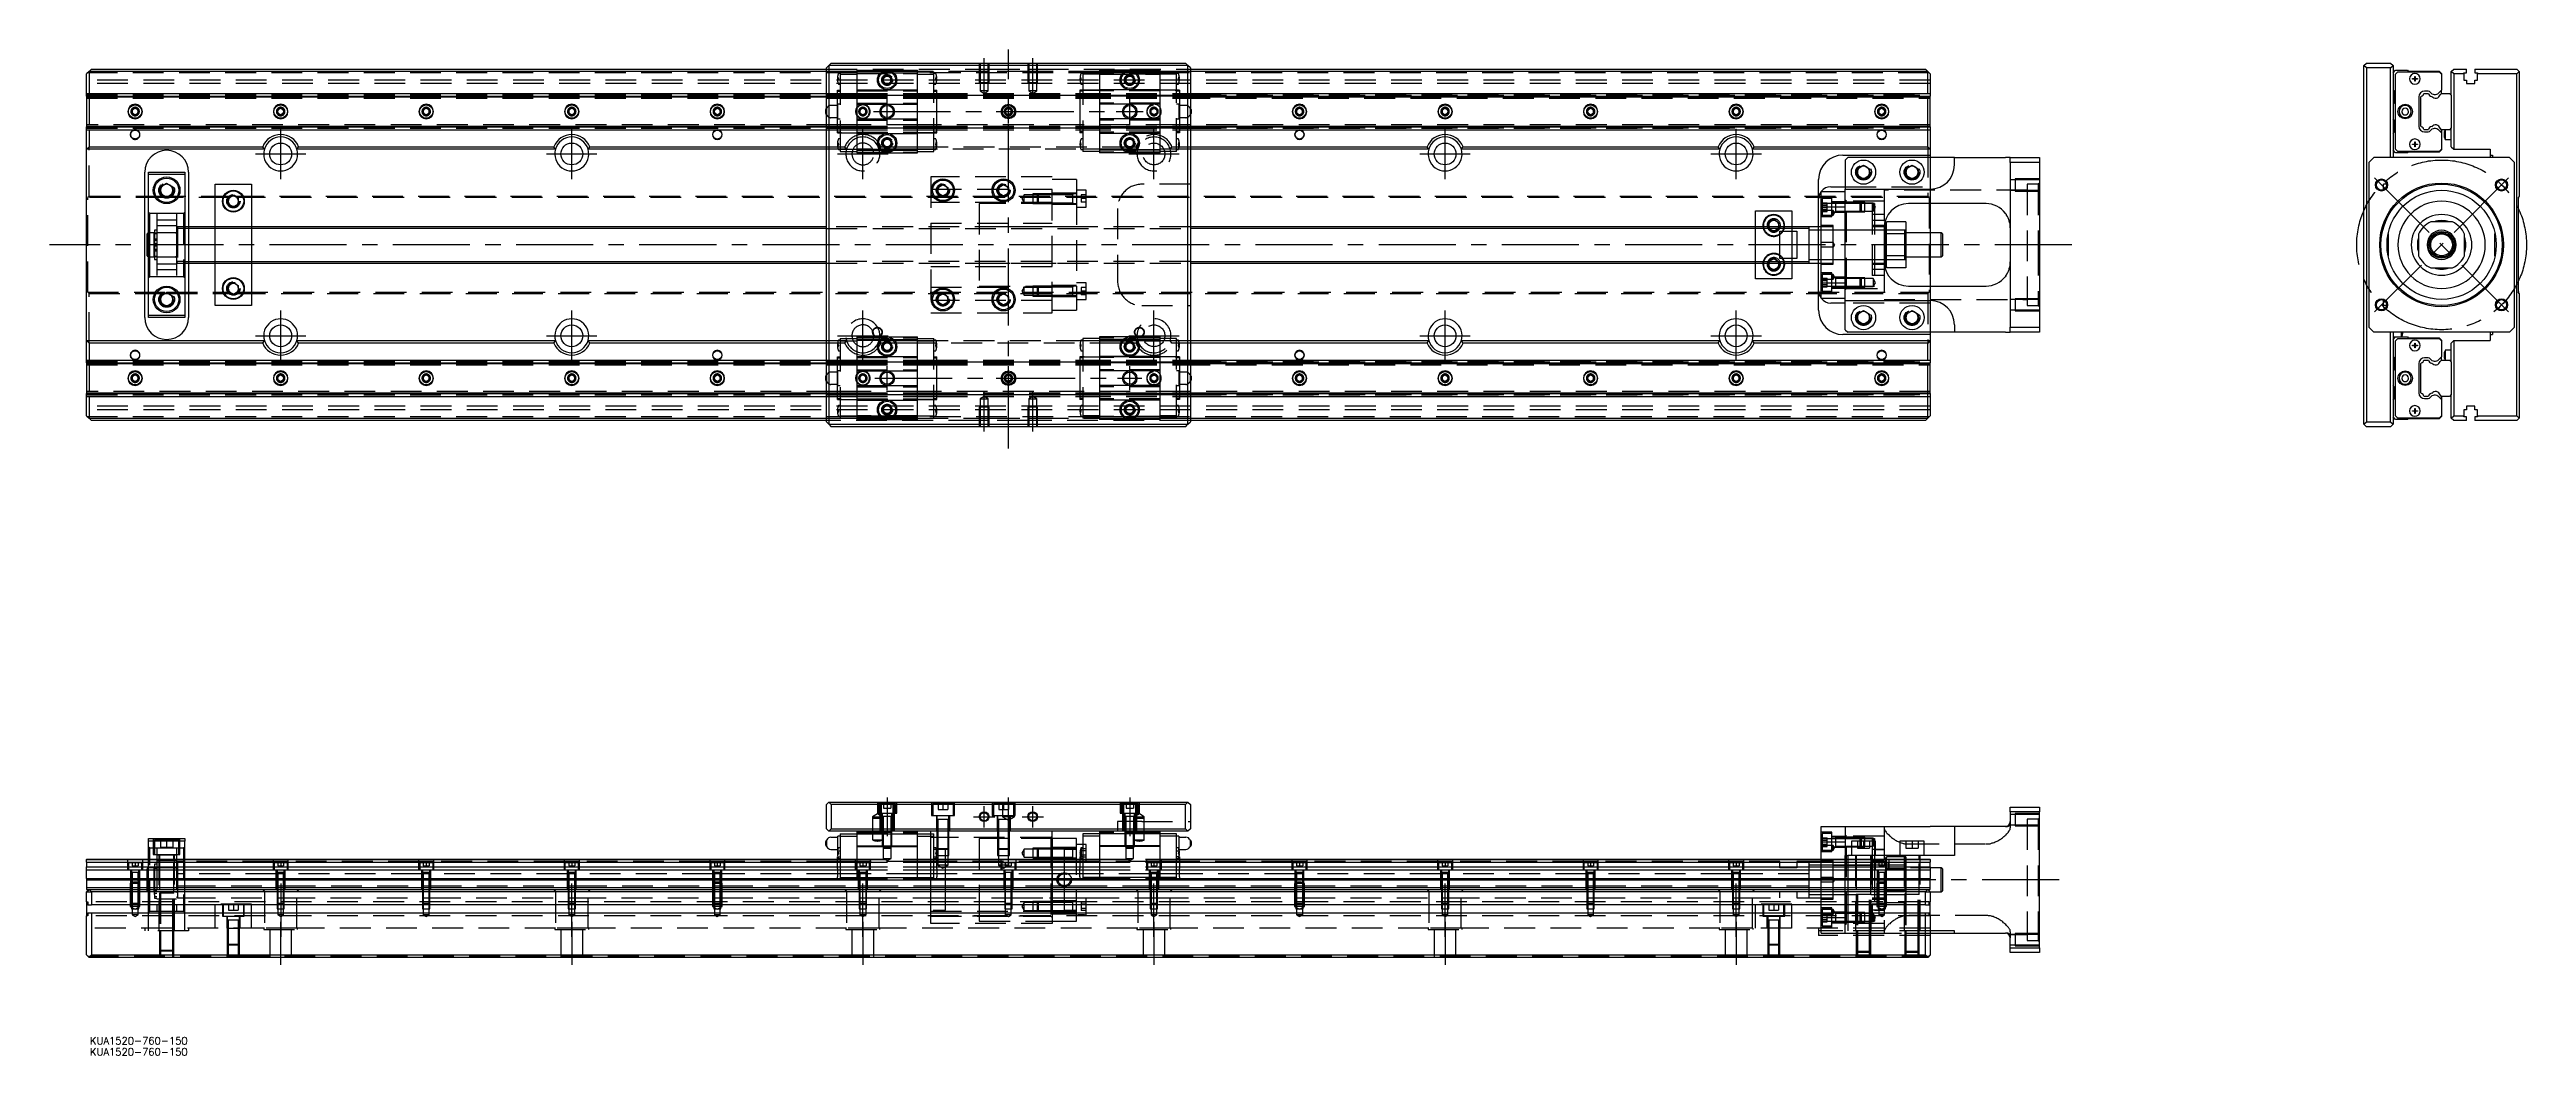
# Model space of a CAD drawing. Extents: x -15 to 1006, y -334 to 81.
import ezdxf

# ---------------------------------------------------------------- set-up
doc = ezdxf.new("R2010")
doc.units = 0
doc.linetypes.add('CENTER', pattern=[50.8, 31.75, -6.35, 6.35, -6.35])
doc.linetypes.add('DASHED', pattern=[19.05, 12.7, -6.35])
doc.layers.get('0').update_dxf_attribs({"linetype": 'CONTINUOUS'})
doc.layers.add('CENTER', color=1, linetype='CENTER')
doc.styles.get("Standard").update_dxf_attribs({"font": 'txt.shx', "height": 3, "bigfont": 'bigfont.shx'})

# ---------------------------------------------------------------- blocks, each defined once
blk = doc.blocks.new('*U2')
at = {"color": 7, "linetype": 'CONTINUOUS'}
blk.add_text('KUA1520-760-150', height=3, dxfattribs=at).set_placement((1.4, -329.8))
blk = doc.blocks.new('*U3')
at = {"color": 7, "linetype": 'CONTINUOUS'}
blk.add_text('KUA1520-760-150', height=3, dxfattribs=at).set_placement((1.4, -334.4))

msp = doc.modelspace()

# ---------------------------------------------------------------- linework, layer by layer
at = {"color": 7, "linetype": 'CONTINUOUS'}
for p, q in [((1, 71.5), (0, 70.5)), ((2, 72.5), (1, 71.5)), ((1, 71.5), (1, 62.5)), ((305, 71.5), (1, 71.5)), ((2, 72.5), (305, 72.5)), ((306, 74), (305, 73)), ((305, -73), (305, 73)), ((307, 75), (306, 74)), ((454, 74), (306, 74)), ((306, 74), (306, -74)), ((307, 75), (453, 75)), ((454, 74), (453, 75)), ((455, 73), (454, 74)), ((454, -74), (454, 74)), ((455, 73), (455, -73)), ((455, 72.5), (758, 72.5)), ((759, 71.5), (455, 71.5)), ((759, 71.5), (758, 72.5)), ((760, 70.5), (759, 71.5)), ((759, 62.5), (759, 71.5)), ((938.8, 74), (939.8, 75)), ((938.8, -74), (938.8, 74)), ((939.8, 73), (938.8, 74)), ((939.8, 75), (949.8, 75)), ((949.8, 73), (939.8, 73)), ((939.8, 73), (939.8, -73)), ((949.8, 75), (950.8, 74)), ((949.8, 73), (950.8, 74)), ((949.8, 36), (949.8, 73)), ((950.8, 74), (950.8, 36)), ((950.8, 71), (951.8, 72)), ((951.8, 72), (956.8, 72)), ((956.8, 72), (957, 71.7)), ((957, 71.7), (969.8, 71.7)), ((969.8, 71.7), (970.8, 70.7)), ((974.8, 71.5), (975.8, 72.5)), ((974.8, 61.7), (974.8, 71.5)), ((975.8, 70.5), (974.8, 71.5)), ((975.8, 72.5), (981.1, 72.5)), ((981.1, 71), (981.1, 72.5)), ((984.5, 72.5), (1001.8, 72.5)), ((984.5, 72.5), (984.5, 71)), ((1001.8, 72.5), (1002.8, 71.5)), ((1002.8, 71.5), (1001.8, 70.5)), ((1002.8, 71.5), (1002.8, 20)), ((0, 62.5), (0, 70.5)), ((0, 61.3), (0, 62.5)), ((0, 62.5), (305, 62.5)), ((0, 61.3), (305, 61.3)), ((0, 61.3), (0, 61.1)), ((328.5, 68.9), (330, 69.7)), ((328.5, 67.1), (328.5, 68.9)), ((330, 66.3), (328.5, 67.1)), ((330, 69.7), (331.5, 68.9)), ((331.5, 67.1), (330, 66.3)), ((331.5, 68.9), (331.5, 67.1)), ((428.5, 68.9), (430, 69.7)), ((428.5, 67.1), (428.5, 68.9)), ((430, 66.3), (428.5, 67.1)), ((430, 69.7), (431.5, 68.9)), ((431.5, 67.1), (430, 66.3)), ((431.5, 68.9), (431.5, 67.1)), ((455, 62.5), (760, 62.5)), ((455, 61.3), (760, 61.3)), ((760, 70.5), (760, 62.5)), ((760, 62.5), (760, 61.3)), ((760, 61.1), (760, 61.3)), ((951.3, 63.5), (950.8, 64)), ((951.3, 58.5), (951.3, 63.5)), ((951.8, 70.4), (952.8, 71.4)), ((951.8, 39.5), (951.8, 70.4)), ((952.8, 71.4), (969.8, 71.4)), ((958.8, 68.4), (958.8, 68.6)), ((958.8, 68.6), (959.7, 68.6)), ((959.7, 68.4), (958.8, 68.4)), ((959.7, 68.6), (959.7, 69.5)), ((959.7, 69.5), (959.9, 69.5)), ((959.7, 68.6), (959.8, 68.5)), ((959.7, 68.4), (959.8, 68.5)), ((959.7, 67.5), (959.7, 68.4)), ((959.9, 67.5), (959.7, 67.5)), ((959.9, 68.6), (959.8, 68.5)), ((959.9, 68.4), (959.8, 68.5)), ((959.9, 69.5), (959.9, 68.6)), ((959.9, 68.6), (960.8, 68.6)), ((960.8, 68.4), (959.9, 68.4)), ((959.9, 68.4), (959.9, 67.5)), ((960.8, 68.6), (960.8, 68.4)), ((962.3, 61.1), (962.4, 61.3)), ((963.5, 62.5), (965.4, 62.5)), ((965.3, 63.4), (963.8, 63.4)), ((970.8, 63.8), (969.7, 62.7)), ((969.8, 71.4), (970.8, 70.4)), ((970.2, 61.9), (970.8, 62.5)), ((970.8, 70.7), (970.8, 70.4)), ((970.8, 70.4), (970.8, 63.8)), ((970.8, 62.5), (970.8, 63.8)), ((970.8, 62.5), (974, 62.5)), ((974, 62.5), (974.8, 61.7)), ((974.8, 61.7), (974.8, 48.3)), ((979.9, 70.5), (975.8, 70.5)), ((975.8, 70.5), (975.8, 39.5)), ((979.9, 70.5), (979.9, 71)), ((979.9, 71), (981.1, 71)), ((979.9, 70.5), (979.9, 68)), ((979.9, 68), (981.1, 68)), ((981.1, 68), (981.1, 66.5)), ((981.1, 66.5), (984.5, 66.5)), ((984.5, 71), (985.6, 71)), ((984.5, 68), (985.6, 68)), ((984.5, 66.5), (984.5, 68)), ((985.6, 71), (985.6, 70.5)), ((985.6, 68), (985.6, 70.5)), ((1001.8, 70.5), (985.6, 70.5)), ((1001.8, -70.5), (1001.8, 70.5)), ((0, 61.1), (305, 61.1)), ((0, 61.1), (0, 48.9)), ((18.8, 55.7), (20, 56.4)), ((18.8, 54.3), (18.8, 55.7)), ((20, 53.6), (18.8, 54.3)), ((20, 56.4), (21.2, 55.7)), ((21.2, 54.3), (20, 53.6)), ((21.2, 55.7), (21.2, 54.3)), ((78.8, 55.7), (80, 56.4)), ((78.8, 54.3), (78.8, 55.7)), ((80, 53.6), (78.8, 54.3)), ((80, 56.4), (81.2, 55.7)), ((81.2, 54.3), (80, 53.6)), ((81.2, 55.7), (81.2, 54.3)), ((138.8, 55.7), (140, 56.4)), ((138.8, 54.3), (138.8, 55.7)), ((140, 53.6), (138.8, 54.3)), ((140, 56.4), (141.2, 55.7)), ((141.2, 54.3), (140, 53.6)), ((141.2, 55.7), (141.2, 54.3)), ((198.8, 55.7), (200, 56.4)), ((198.8, 54.3), (198.8, 55.7)), ((200, 53.6), (198.8, 54.3)), ((200, 56.4), (201.2, 55.7)), ((201.2, 54.3), (200, 53.6)), ((201.2, 55.7), (201.2, 54.3)), ((258.8, 55.7), (260, 56.4)), ((258.8, 54.3), (258.8, 55.7)), ((260, 53.6), (258.8, 54.3)), ((260, 56.4), (261.2, 55.7)), ((261.2, 54.3), (260, 53.6)), ((261.2, 55.7), (261.2, 54.3)), ((304.7, 55), (304.7, 55.8)), ((304.7, 54.2), (304.7, 55)), ((455, 61.1), (760, 61.1)), ((455.3, 55.8), (455.3, 55)), ((455.3, 55), (455.3, 54.2)), ((498.7, 55.7), (500, 56.4)), ((498.7, 54.3), (498.7, 55.7)), ((500, 53.6), (498.7, 54.3)), ((500, 56.4), (501.3, 55.7)), ((501.3, 54.3), (500, 53.6)), ((501.3, 55.7), (501.3, 54.3)), ((558.8, 55.7), (560, 56.4)), ((558.8, 54.3), (558.8, 55.7)), ((560, 53.6), (558.8, 54.3)), ((560, 56.4), (561.2, 55.7)), ((561.2, 54.3), (560, 53.6)), ((561.2, 55.7), (561.2, 54.3)), ((618.8, 55.7), (620, 56.4)), ((618.8, 54.3), (618.8, 55.7)), ((620, 53.6), (618.8, 54.3)), ((620, 56.4), (621.2, 55.7)), ((621.2, 54.3), (620, 53.6)), ((621.2, 55.7), (621.2, 54.3)), ((678.8, 55.7), (680, 56.4)), ((678.8, 54.3), (678.8, 55.7)), ((680, 53.6), (678.8, 54.3)), ((680, 56.4), (681.2, 55.7)), ((681.2, 54.3), (680, 53.6)), ((681.2, 55.7), (681.2, 54.3)), ((738.8, 55.7), (740, 56.4)), ((738.8, 54.3), (738.8, 55.7)), ((740, 53.6), (738.8, 54.3)), ((740, 56.4), (741.2, 55.7)), ((741.2, 54.3), (740, 53.6)), ((741.2, 55.7), (741.2, 54.3)), ((760, 48.9), (760, 61.1)), ((950.8, 58), (951.3, 58.5)), ((951.3, 51.5), (950.8, 52)), ((951.3, 46.5), (951.3, 51.5)), ((954.4, 55), (954.4, 54.9)), ((954.4, 55), (954.4, 55)), ((954.4, 54.9), (954.4, 54.8)), ((954.4, 54.9), (954.4, 54.9)), ((954.4, 54.8), (954.4, 54.7)), ((954.4, 54.8), (954.4, 54.8)), ((954.4, 54.7), (954.4, 54.6)), ((954.4, 54.7), (954.4, 54.7)), ((954.4, 54.6), (954.5, 54.6)), ((954.5, 54.6), (954.5, 54.5)), ((954.5, 54.5), (954.5, 54.4)), ((954.5, 54.4), (954.6, 54.3)), ((954.5, 54.4), (954.5, 54.4)), ((954.6, 54.3), (954.6, 54.2)), ((954.6, 54.3), (954.6, 54.3)), ((954.6, 54.2), (954.7, 54.2)), ((954.7, 54.2), (954.7, 54.1)), ((954.7, 54.1), (954.8, 54.1)), ((954.7, 54.1), (954.7, 54.1)), ((954.8, 54.1), (954.8, 54)), ((954.8, 54), (954.9, 53.9)), ((954.8, 54), (954.8, 54)), ((954.9, 53.9), (955, 53.9)), ((954.9, 53.9), (954.9, 53.9)), ((955, 53.9), (955, 53.8)), ((955, 53.8), (955.1, 53.8)), ((955.1, 53.8), (955.2, 53.7)), ((955.1, 53.8), (955.1, 53.8)), ((955.2, 53.7), (955.3, 53.7)), ((955.2, 53.7), (955.2, 53.7)), ((955.3, 53.7), (955.4, 53.7)), ((955.4, 53.7), (955.5, 53.6)), ((955.4, 53.7), (955.4, 53.7)), ((955.5, 53.6), (955.6, 53.6)), ((955.5, 53.6), (955.5, 53.6)), ((955.6, 53.6), (955.7, 53.6)), ((955.6, 53.6), (955.6, 53.6)), ((955.7, 53.6), (955.8, 53.6)), ((955.8, 53.6), (955.9, 53.6)), ((955.8, 53.6), (955.8, 53.6)), ((955.9, 53.6), (956, 53.6)), ((955.9, 53.6), (955.9, 53.6)), ((956, 53.6), (956.1, 53.6)), ((956, 53.6), (956, 53.6)), ((956.1, 53.6), (956.2, 53.7)), ((956.2, 53.7), (956.3, 53.7)), ((956.2, 53.7), (956.2, 53.7)), ((956.3, 53.7), (956.4, 53.7)), ((956.3, 53.7), (956.3, 53.7)), ((956.4, 53.8), (956.5, 53.8)), ((956.4, 53.7), (956.4, 53.8)), ((956.5, 53.8), (956.6, 53.9)), ((956.5, 53.8), (956.5, 53.8)), ((956.6, 53.9), (956.7, 53.9)), ((956.6, 53.9), (956.6, 53.9)), ((956.7, 54), (956.8, 54)), ((956.7, 53.9), (956.7, 54)), ((956.8, 54.1), (956.9, 54.1)), ((956.8, 54.1), (956.8, 54.1)), ((956.8, 54), (956.8, 54.1)), ((956.9, 54.2), (957, 54.3)), ((956.9, 54.2), (956.9, 54.2)), ((956.9, 54.1), (956.9, 54.2)), ((957, 54.4), (957.1, 54.4)), ((957, 54.3), (957, 54.4)), ((957, 54.3), (957, 54.3)), ((957.1, 54.7), (957.2, 54.7)), ((957.1, 54.6), (957.1, 54.7)), ((957.1, 54.6), (957.1, 54.6)), ((957.1, 54.5), (957.1, 54.6)), ((957.1, 54.5), (957.1, 54.5)), ((957.1, 54.4), (957.1, 54.5)), ((957.2, 55), (957.2, 55)), ((957.2, 55), (957.2, 55)), ((957.2, 55), (957.2, 55)), ((957.2, 55), (957.2, 55)), ((957.2, 54.9), (957.2, 55)), ((957.2, 54.9), (957.2, 54.9)), ((957.2, 54.8), (957.2, 54.9)), ((957.2, 54.8), (957.2, 54.8)), ((957.2, 54.7), (957.2, 54.8)), ((961.4, 61), (961.4, 49)), ((962.3, 48.9), (962.3, 61.1)), ((0, 48.9), (0, 48.7)), ((0, 48.9), (305, 48.9)), ((0, 47.5), (0, 48.7)), ((0, 48.7), (305, 48.7)), ((0, 39.5), (0, 47.5)), ((0, 47.5), (305, 47.5)), ((1, 47.5), (1, 40.5)), ((328.5, 42.9), (330, 43.7)), ((328.5, 41.1), (328.5, 42.9)), ((330, 40.3), (328.5, 41.1)), ((330, 43.7), (331.5, 42.9)), ((331.5, 41.1), (330, 40.3)), ((331.5, 42.9), (331.5, 41.1)), ((428.5, 42.9), (430, 43.7)), ((428.5, 41.1), (428.5, 42.9)), ((430, 40.3), (428.5, 41.1)), ((430, 43.7), (431.5, 42.9)), ((431.5, 41.1), (430, 40.3)), ((431.5, 42.9), (431.5, 41.1)), ((455, 48.9), (760, 48.9)), ((455, 48.7), (760, 48.7)), ((455, 47.5), (760, 47.5)), ((759, 40.5), (759, 47.5)), ((760, 48.7), (760, 48.9)), ((760, 48.7), (760, 47.5)), ((760, 47.5), (760, 39.5)), ((950.8, 46), (951.3, 46.5)), ((958.8, 41.6), (959.7, 41.6)), ((958.8, 41.4), (958.8, 41.6)), ((959.7, 41.4), (958.8, 41.4)), ((959.7, 41.6), (959.7, 42.5)), ((959.7, 42.5), (959.9, 42.5)), ((959.7, 41.6), (959.8, 41.5)), ((959.7, 41.4), (959.8, 41.5)), ((959.7, 40.5), (959.7, 41.4)), ((959.9, 41.6), (959.8, 41.5)), ((959.9, 41.4), (959.8, 41.5)), ((959.9, 42.5), (959.9, 41.6)), ((959.9, 41.6), (960.8, 41.6)), ((960.8, 41.4), (959.9, 41.4)), ((959.9, 41.4), (959.9, 40.5)), ((960.8, 41.6), (960.8, 41.4)), ((962.4, 48.7), (962.3, 48.9)), ((965.4, 47.5), (963.5, 47.5)), ((963.8, 46.6), (965.3, 46.6)), ((969.7, 47.3), (970.8, 46.2)), ((970.8, 47.5), (970.2, 48.1)), ((970.8, 47.5), (970.2, 48.1)), ((970.8, 47.5), (970.8, 46.2)), ((970.8, 46.2), (970.8, 47.5)), ((974, 47.5), (970.8, 47.5)), ((970.8, 46.2), (970.8, 39.5)), ((971.8, 45.6), (971.8, 45.4)), ((972.3, 47.5), (972.3, 43.5)), ((972.3, 43.5), (974.8, 43.5)), ((974.8, 48.3), (974, 47.5)), ((974.8, 47.5), (974, 47.5)), ((974.8, 40.5), (974.8, 48.3)), ((0, 39.5), (1, 40.5)), ((0, -39.5), (0, 39.5)), ((73.3, 39.5), (0, 39.5)), ((1, 40.5), (72.6, 40.5)), ((73.3, 39.5), (72.6, 40.5)), ((86.7, 39.5), (87.4, 40.5)), ((193.3, 39.5), (86.7, 39.5)), ((87.4, 40.5), (192.6, 40.5)), ((193.3, 39.5), (192.6, 40.5)), ((206.7, 39.5), (207.4, 40.5)), ((305, 39.5), (206.7, 39.5)), ((207.4, 40.5), (305, 40.5)), ((455, 40.5), (552.6, 40.5)), ((553.3, 39.5), (455, 39.5)), ((553.3, 39.5), (552.6, 40.5)), ((566.7, 39.5), (567.4, 40.5)), ((673.3, 39.5), (566.7, 39.5)), ((567.4, 40.5), (672.6, 40.5)), ((673.3, 39.5), (672.6, 40.5)), ((686.7, 39.5), (687.4, 40.5)), ((760, 39.5), (686.7, 39.5)), ((687.4, 40.5), (759, 40.5)), ((724, 37), (760, 37)), ((726, 36), (725, 35)), ((725, 35), (725, 23)), ((770, 36), (726, 36)), ((730, 31.4), (732.5, 32.9)), ((730, 28.6), (730, 31.4)), ((732.5, 32.9), (735, 31.4)), ((735, 31.4), (735, 28.6)), ((750, 31.4), (752.5, 32.9)), ((750, 28.6), (750, 31.4)), ((752.5, 32.9), (755, 31.4)), ((755, 31.4), (755, 28.6)), ((759, 40.5), (760, 39.5)), ((760, 39.5), (760, 37)), ((760, 37), (760, 36)), ((770, 36), (791, 36)), ((770, 33), (770, 36)), ((793, 36), (791, 36)), ((793, 34), (793, 36)), ((793, 36), (805, 36)), ((793, 34), (793, -34)), ((805, 34), (793, 34)), ((805, 36), (805, 34)), ((805, 34), (805, -34)), ((942.8, 36), (940.8, 34)), ((940.8, 34), (940.8, -34)), ((998.8, 36), (942.8, 36)), ((951.8, 38), (950.8, 39)), ((952.8, 38.5), (951.8, 39.5)), ((956.8, 38), (951.8, 38)), ((969.8, 38.5), (952.8, 38.5)), ((957, 38.2), (956.8, 38)), ((969.8, 38.2), (957, 38.2)), ((959.9, 40.5), (959.7, 40.5)), ((970.8, 39.5), (969.8, 38.5)), ((970.8, 39.2), (969.8, 38.2)), ((970.8, 39.5), (970.8, 39.2)), ((974.8, 40.5), (975.8, 39.5)), ((975.8, 39.5), (990.8, 39.5)), ((990.8, 39.5), (990.8, 37)), ((990.8, 37), (990.8, 36)), ((990.8, 37), (991.8, 37)), ((991.8, 37), (991.8, 36)), ((1000.8, 34), (998.8, 36)), ((1000.8, -34), (1000.8, 34)), ((24, -30), (24, 30)), ((25.5, 29), (25.5, 30)), ((25.5, 30), (40.5, 30)), ((25.5, -29), (25.5, 29)), ((40.5, 29), (25.5, 29)), ((30.5, 23.9), (33, 25.4)), ((30.5, 21.1), (30.5, 23.9)), ((33, 19.6), (30.5, 21.1)), ((33, 25.4), (35.5, 23.9)), ((35.5, 21.1), (33, 19.6)), ((35.5, 23.9), (35.5, 21.1)), ((40.5, 30), (40.5, 29)), ((40.5, 29), (40.5, -29)), ((42, 30), (42, 7.5)), ((53, 7.5), (53, 25)), ((53, 25), (68, 25)), ((68, 25), (68, 7.5)), ((351, 23.7), (353, 24.8)), ((351, 21.3), (351, 23.7)), ((353, 20.2), (351, 21.3)), ((353, 24.8), (355, 23.7)), ((355, 21.3), (353, 20.2)), ((355, 23.7), (355, 21.3)), ((376, 23.7), (378, 24.8)), ((376, 21.3), (376, 23.7)), ((378, 20.2), (376, 21.3)), ((378, 24.8), (380, 23.7)), ((380, 21.3), (378, 20.2)), ((380, 23.7), (380, 21.3)), ((714, 7.5), (714, 27)), ((715, 15.7), (715, 22)), ((715, 22), (725, 22)), ((719, 24), (725, 24)), ((725, 23), (760, 23)), ((725, 15.7), (725, 23)), ((732.5, 27.1), (730, 28.6)), ((735, 28.6), (732.5, 27.1)), ((752.5, 27.1), (750, 28.6)), ((755, 28.6), (752.5, 27.1)), ((948.1, 25), (946.8, 25)), ((946.8, 22.8), (946.8, 25)), ((993.6, 24), (993.8, 24)), ((993.8, 24), (993.8, 23.6)), ((58.5, 19.2), (60.5, 20.3)), ((58.5, 16.8), (58.5, 19.2)), ((60.5, 15.7), (58.5, 16.8)), ((60.5, 20.3), (62.5, 19.2)), ((62.5, 16.8), (60.5, 15.7)), ((62.5, 19.2), (62.5, 16.8)), ((688, 7.5), (688, 14)), ((688, 14), (703, 14)), ((693.5, 9.2), (695.5, 10.3)), ((695.5, 10.3), (697.5, 9.2)), ((703, 14), (703, 7.5)), ((715, -15.7), (715, 15.7)), ((715, 15.7), (725, 15.7)), ((725, -15.7), (725, 15.7)), ((725, -15.7), (725, 15.7)), ((783, 17), (751, 17)), ((760, 17), (760, 5)), ((791.1, 12.9), (791, 13)), ((791.2, 12.7), (791.1, 12.9)), ((791.3, 12.6), (791.2, 12.7)), ((791.4, 12.5), (791.3, 12.6)), ((791.5, 12.2), (791.4, 12.5)), ((791.7, 11.9), (791.5, 12.2)), ((791.8, 11.7), (791.7, 11.9)), ((792, 11.4), (791.8, 11.7)), ((792.1, 11.1), (792, 11.4)), ((792.3, 10.7), (792.1, 11.1)), ((792.4, 10.4), (792.3, 10.7)), ((792.5, 10), (792.4, 10.4)), ((1002.3, 19.5), (1002.8, 20)), ((1002.3, 19.5), (1002.3, -19.5)), ((25.5, 5), (25, 4.5)), ((25, -4.5), (25, 4.5)), ((305, 7.5), (40.5, 7.5)), ((710, 7.5), (455, 7.5)), ((693.5, 7.5), (693.5, 9.2)), ((697.5, 9.2), (697.5, 7.5)), ((698, -5.6), (698, 5.6)), ((698, 5.6), (705, 5.6)), ((705, 5.6), (705, -5.6)), ((715, 7.5), (710, 7.5)), ((710, 7.5), (710, -7.5)), ((710, 7.5), (710, -7.5)), ((741.5, 7.5), (741, 7.5)), ((741, 7), (741, -7)), ((741.8, 9), (741.5, 9)), ((741.5, 9), (741.5, 0)), ((741.5, 0), (741.5, -9)), ((750, 9.5), (742, 9.5)), ((742, 4.5), (742, 9.5)), ((750, 4.5), (742, 4.5)), ((742, -4.5), (742, 4.5)), ((750, 9.5), (750, 4.5)), ((764.5, 5), (750, 5)), ((750, 4.5), (750, -4.5)), ((765, 4.5), (764.5, 5)), ((764.5, -5), (764.5, 5)), ((765, 4.5), (765, -4.5)), ((792.6, 9.7), (792.5, 10)), ((792.7, 9.4), (792.6, 9.7)), ((792.8, 9), (792.7, 9.4)), ((792.9, 8.7), (792.8, 9)), ((792.9, 8.4), (792.9, 8.7)), ((792.9, 8), (792.9, 8.4)), ((793, 7.7), (792.9, 8)), ((793, 7.4), (793, 7.7)), ((793, 7), (793, 7.4)), ((793, 7), (793, 7)), ((948.8, 4.7), (948.8, -4.7)), ((961.3, 4.5), (961.3, -4.5)), ((975.3, 9.5), (966.3, 9.5)), ((980.3, -4.5), (980.3, 4.5)), ((992.8, -4.7), (992.8, 4.7)), ((25, -4.5), (25.5, -5)), ((40.5, -7.5), (305, -7.5)), ((42, -7.5), (42, -30)), ((53, -25), (53, -7.5)), ((68, -7.5), (68, -25)), ((455, -7.5), (710, -7.5)), ((688, -14), (688, -7.5)), ((693.5, -9.2), (693.5, -7.5)), ((695.5, -10.3), (693.5, -9.2)), ((697.5, -9.2), (695.5, -10.3)), ((697.5, -7.5), (697.5, -9.2)), ((705, -5.6), (698, -5.6)), ((703, -7.5), (703, -14)), ((710, -7.5), (715, -7.5)), ((714, -27), (714, -7.5)), ((741, -7.5), (741.5, -7.5)), ((741.5, -9), (741.8, -9)), ((750, -4.5), (742, -4.5)), ((742, -9.5), (742, -4.5)), ((750, -9.5), (742, -9.5)), ((750, -4.5), (750, -9.5)), ((750, -5), (764.5, -5)), ((760, -5), (760, -17)), ((764.5, -5), (765, -4.5)), ((792.4, -10.4), (792.5, -10.1)), ((792.5, -10.1), (792.6, -9.7)), ((792.6, -9.7), (792.7, -9.4)), ((792.7, -9.4), (792.8, -9)), ((792.8, -9), (792.9, -8.7)), ((792.9, -8.3), (793, -7.8)), ((792.9, -8.7), (792.9, -8.3)), ((793, -7), (793, -7)), ((793, -7.4), (793, -7)), ((793, -7.8), (793, -7.4)), ((966.3, -9.5), (975.3, -9.5)), ((30.5, -21.1), (33, -19.6)), ((33, -19.6), (35.5, -21.1)), ((58.5, -16.8), (60.5, -15.7)), ((58.5, -19.2), (58.5, -16.8)), ((60.5, -20.3), (58.5, -19.2)), ((60.5, -15.7), (62.5, -16.8)), ((62.5, -19.2), (60.5, -20.3)), ((62.5, -16.8), (62.5, -19.2)), ((351, -21.3), (353, -20.2)), ((353, -20.2), (355, -21.3)), ((376, -21.3), (378, -20.2)), ((378, -20.2), (380, -21.3)), ((703, -14), (688, -14)), ((715, -15.7), (725, -15.7)), ((715, -22), (715, -15.7)), ((725, -23), (725, -15.7)), ((751, -17), (783, -17)), ((791, -13), (791.1, -12.9)), ((791.1, -12.9), (791.2, -12.7)), ((791.2, -12.7), (791.4, -12.5)), ((791.4, -12.5), (791.5, -12.3)), ((791.5, -12.3), (791.6, -12)), ((791.6, -12), (791.8, -11.8)), ((791.8, -11.8), (791.9, -11.6)), ((791.9, -11.6), (792, -11.4)), ((792, -11.4), (792.1, -11.1)), ((792.1, -11.1), (792.3, -10.8)), ((792.3, -10.8), (792.4, -10.4)), ((1002.8, -20), (1002.3, -19.5)), ((1002.8, -20), (1002.8, -71.5)), ((25.5, -30), (25.5, -29)), ((25.5, -29), (40.5, -29)), ((40.5, -30), (25.5, -30)), ((30.5, -23.9), (30.5, -21.1)), ((33, -25.4), (30.5, -23.9)), ((35.5, -23.9), (33, -25.4)), ((35.5, -21.1), (35.5, -23.9)), ((40.5, -29), (40.5, -30)), ((68, -25), (53, -25)), ((351, -23.7), (351, -21.3)), ((353, -24.8), (351, -23.7)), ((355, -23.7), (353, -24.8)), ((355, -21.3), (355, -23.7)), ((376, -23.7), (376, -21.3)), ((378, -24.8), (376, -23.7)), ((380, -23.7), (378, -24.8)), ((380, -21.3), (380, -23.7)), ((715, -22), (725, -22)), ((725, -24), (719, -24)), ((725, -35), (725, -23)), ((725, -23), (760, -23)), ((730, -28.6), (732.5, -27.1)), ((730, -31.4), (730, -28.6)), ((732.5, -27.1), (735, -28.6)), ((735, -28.6), (735, -31.4)), ((750, -28.6), (752.5, -27.1)), ((750, -31.4), (750, -28.6)), ((752.5, -27.1), (755, -28.6)), ((755, -28.6), (755, -31.4)), ((946.8, -25), (946.8, -22.8)), ((948.1, -25), (946.8, -25)), ((993.6, -24), (993.8, -24)), ((993.8, -23.6), (993.8, -24)), ((0, -39.5), (73.3, -39.5)), ((1, -40.5), (0, -39.5)), ((0, -47.5), (0, -39.5)), ((72.6, -40.5), (1, -40.5)), ((1, -40.5), (1, -47.5)), ((72.6, -40.5), (73.3, -39.5)), ((86.7, -39.5), (193.3, -39.5)), ((87.4, -40.5), (86.7, -39.5)), ((192.6, -40.5), (87.4, -40.5)), ((192.6, -40.5), (193.3, -39.5)), ((206.7, -39.5), (305, -39.5)), ((207.4, -40.5), (206.7, -39.5)), ((305, -40.5), (207.4, -40.5)), ((328.5, -41.1), (330, -40.3)), ((330, -40.3), (331.5, -41.1)), ((428.5, -41.1), (430, -40.3)), ((430, -40.3), (431.5, -41.1)), ((455, -39.5), (553.3, -39.5)), ((552.6, -40.5), (455, -40.5)), ((552.6, -40.5), (553.3, -39.5)), ((566.7, -39.5), (673.3, -39.5)), ((567.4, -40.5), (566.7, -39.5)), ((672.6, -40.5), (567.4, -40.5)), ((672.6, -40.5), (673.3, -39.5)), ((686.7, -39.5), (760, -39.5)), ((687.4, -40.5), (686.7, -39.5)), ((759, -40.5), (687.4, -40.5)), ((760, -37), (724, -37)), ((725, -35), (726, -36)), ((770, -36), (726, -36)), ((732.5, -32.9), (730, -31.4)), ((735, -31.4), (732.5, -32.9)), ((752.5, -32.9), (750, -31.4)), ((755, -31.4), (752.5, -32.9)), ((760, -39.5), (759, -40.5)), ((759, -47.5), (759, -40.5)), ((760, -36), (760, -37)), ((760, -37), (760, -39.5)), ((760, -39.5), (760, -47.5)), ((770, -33), (770, -36)), ((791, -36), (770, -36)), ((791, -36), (793, -36)), ((793, -36), (793, -34)), ((793, -34), (805, -34)), ((805, -36), (793, -36)), ((805, -34), (805, -36)), ((940.8, -34), (942.8, -36)), ((998.8, -36), (942.8, -36)), ((949.8, -73), (949.8, -36)), ((950.8, -36), (950.8, -74)), ((950.8, -38), (951.8, -38)), ((950.8, -39), (951.8, -38)), ((951.8, -38), (956.8, -38)), ((951.8, -39.6), (952.8, -38.6)), ((951.8, -70.5), (951.8, -39.6)), ((952.8, -38.6), (969.8, -38.6)), ((954.3, -38), (954.3, -36)), ((954.8, -36.1), (954.8, -36)), ((956.8, -38), (957, -38.3)), ((957, -38.3), (969.8, -38.3)), ((959.7, -41.4), (959.7, -40.5)), ((959.7, -40.5), (959.9, -40.5)), ((959.9, -40.5), (959.9, -41.4)), ((969.8, -38.3), (970.8, -39.3)), ((969.8, -38.6), (970.8, -39.6)), ((970.8, -39.3), (970.8, -39.6)), ((970.8, -39.6), (970.8, -46.2)), ((975.8, -39.5), (974.8, -40.5)), ((974.8, -48.3), (974.8, -40.5)), ((975.8, -39.5), (990.8, -39.5)), ((975.8, -39.5), (975.8, -70.5)), ((990.8, -36), (990.8, -37)), ((990.8, -37), (991.8, -37)), ((990.8, -37), (990.8, -39.5)), ((991.8, -36), (991.8, -37)), ((998.8, -36), (1000.8, -34)), ((0, -48.7), (0, -47.5)), ((0, -47.5), (305, -47.5)), ((0, -48.7), (305, -48.7)), ((0, -48.7), (0, -48.9)), ((0, -48.9), (0, -61.1)), ((0, -48.9), (305, -48.9)), ((328.5, -42.9), (328.5, -41.1)), ((330, -43.7), (328.5, -42.9)), ((331.5, -42.9), (330, -43.7)), ((331.5, -41.1), (331.5, -42.9)), ((428.5, -42.9), (428.5, -41.1)), ((430, -43.7), (428.5, -42.9)), ((431.5, -42.9), (430, -43.7)), ((431.5, -41.1), (431.5, -42.9)), ((455, -47.5), (760, -47.5)), ((455, -48.7), (760, -48.7)), ((455, -48.9), (760, -48.9)), ((760, -47.5), (760, -48.7)), ((760, -48.9), (760, -48.7)), ((760, -61.1), (760, -48.9)), ((951.3, -46.5), (950.8, -46)), ((951.3, -51.5), (951.3, -46.5)), ((958.8, -41.4), (959.7, -41.4)), ((958.8, -41.6), (958.8, -41.4)), ((959.7, -41.6), (958.8, -41.6)), ((959.7, -41.4), (959.8, -41.5)), ((959.7, -41.6), (959.8, -41.5)), ((959.7, -42.5), (959.7, -41.6)), ((959.9, -42.5), (959.7, -42.5)), ((959.9, -41.4), (959.8, -41.5)), ((959.9, -41.6), (959.8, -41.5)), ((959.9, -41.4), (960.8, -41.4)), ((959.9, -41.6), (959.9, -42.5)), ((960.8, -41.6), (959.9, -41.6)), ((960.8, -41.4), (960.8, -41.6)), ((961.4, -49), (961.4, -61)), ((962.3, -48.9), (962.4, -48.7)), ((962.3, -61.1), (962.3, -48.9)), ((963.5, -47.5), (965.4, -47.5)), ((965.3, -46.6), (963.8, -46.6)), ((970.8, -46.2), (969.7, -47.3)), ((970.2, -48.1), (970.8, -47.5)), ((970.8, -47.5), (970.8, -46.2)), ((970.8, -47.5), (974, -47.5)), ((971.8, -45.4), (971.8, -45.6)), ((974.8, -43.5), (972.3, -43.5)), ((972.3, -43.5), (972.3, -47.5)), ((974, -47.5), (974.8, -47.5)), ((974, -47.5), (974.8, -48.3)), ((974.8, -48.3), (974.8, -61.7)), ((0, -61.1), (305, -61.1)), ((0, -61.1), (0, -61.3)), ((18.8, -54.3), (20, -53.6)), ((18.8, -55.7), (18.8, -54.3)), ((20, -56.4), (18.8, -55.7)), ((20, -53.6), (21.2, -54.3)), ((21.2, -55.7), (20, -56.4)), ((21.2, -54.3), (21.2, -55.7)), ((78.8, -54.3), (80, -53.6)), ((78.8, -55.7), (78.8, -54.3)), ((80, -56.4), (78.8, -55.7)), ((80, -53.6), (81.2, -54.3)), ((81.2, -55.7), (80, -56.4)), ((81.2, -54.3), (81.2, -55.7)), ((138.8, -54.3), (140, -53.6)), ((138.8, -55.7), (138.8, -54.3)), ((140, -56.4), (138.8, -55.7)), ((140, -53.6), (141.2, -54.3)), ((141.2, -55.7), (140, -56.4)), ((141.2, -54.3), (141.2, -55.7)), ((198.8, -54.3), (200, -53.6)), ((198.8, -55.7), (198.8, -54.3)), ((200, -56.4), (198.8, -55.7)), ((200, -53.6), (201.2, -54.3)), ((201.2, -55.7), (200, -56.4)), ((201.2, -54.3), (201.2, -55.7)), ((258.8, -54.3), (260, -53.6)), ((258.8, -55.7), (258.8, -54.3)), ((260, -56.4), (258.8, -55.7)), ((260, -53.6), (261.2, -54.3)), ((261.2, -55.7), (260, -56.4)), ((261.2, -54.3), (261.2, -55.7)), ((304.7, -55), (304.7, -54.2)), ((304.7, -55.8), (304.7, -55)), ((455, -61.1), (760, -61.1)), ((455.3, -54.2), (455.3, -55)), ((455.3, -55), (455.3, -55.8)), ((498.7, -54.3), (500, -53.6)), ((498.7, -55.7), (498.7, -54.3)), ((500, -56.4), (498.7, -55.7)), ((500, -53.6), (501.3, -54.3)), ((501.3, -55.7), (500, -56.4)), ((501.3, -54.3), (501.3, -55.7)), ((558.8, -54.3), (560, -53.6)), ((558.8, -55.7), (558.8, -54.3)), ((560, -56.4), (558.8, -55.7)), ((560, -53.6), (561.2, -54.3)), ((561.2, -55.7), (560, -56.4)), ((561.2, -54.3), (561.2, -55.7)), ((618.8, -54.3), (620, -53.6)), ((618.8, -55.7), (618.8, -54.3)), ((620, -56.4), (618.8, -55.7)), ((620, -53.6), (621.2, -54.3)), ((621.2, -55.7), (620, -56.4)), ((621.2, -54.3), (621.2, -55.7)), ((678.8, -54.3), (680, -53.6)), ((678.8, -55.7), (678.8, -54.3)), ((680, -56.4), (678.8, -55.7)), ((680, -53.6), (681.2, -54.3)), ((681.2, -55.7), (680, -56.4)), ((681.2, -54.3), (681.2, -55.7)), ((738.8, -54.3), (740, -53.6)), ((738.8, -55.7), (738.8, -54.3)), ((740, -56.4), (738.8, -55.7)), ((740, -53.6), (741.2, -54.3)), ((741.2, -55.7), (740, -56.4)), ((741.2, -54.3), (741.2, -55.7)), ((760, -61.3), (760, -61.1)), ((950.8, -52), (951.3, -51.5)), ((951.3, -58.5), (950.8, -58)), ((951.3, -63.5), (951.3, -58.5)), ((954.4, -55), (954.4, -55.1)), ((954.4, -55), (954.4, -55)), ((954.4, -55.1), (954.4, -55.2)), ((954.4, -55.1), (954.4, -55.1)), ((954.4, -55.2), (954.4, -55.3)), ((954.4, -55.2), (954.4, -55.2)), ((954.4, -55.3), (954.4, -55.4)), ((954.4, -55.3), (954.4, -55.3)), ((954.4, -55.4), (954.5, -55.4)), ((954.5, -55.4), (954.5, -55.5)), ((954.5, -55.5), (954.5, -55.6)), ((954.5, -55.6), (954.6, -55.7)), ((954.5, -55.6), (954.5, -55.6)), ((954.6, -55.7), (954.6, -55.8)), ((954.6, -55.7), (954.6, -55.7)), ((954.6, -55.8), (954.7, -55.8)), ((954.7, -55.8), (954.7, -55.9)), ((954.7, -55.9), (954.8, -55.9)), ((954.7, -55.9), (954.7, -55.9)), ((954.8, -55.9), (954.8, -56)), ((954.8, -56), (954.9, -56.1)), ((954.8, -56), (954.8, -56)), ((954.9, -56.1), (955, -56.1)), ((954.9, -56.1), (954.9, -56.1)), ((955, -56.1), (955, -56.2)), ((955, -56.2), (955.1, -56.2)), ((955.1, -56.2), (955.2, -56.3)), ((955.1, -56.2), (955.1, -56.2)), ((955.2, -56.3), (955.3, -56.3)), ((955.2, -56.3), (955.2, -56.3)), ((955.3, -56.3), (955.4, -56.3)), ((955.4, -56.3), (955.5, -56.4)), ((955.4, -56.3), (955.4, -56.3)), ((955.5, -56.4), (955.6, -56.4)), ((955.5, -56.4), (955.5, -56.4)), ((955.6, -56.4), (955.7, -56.4)), ((955.6, -56.4), (955.6, -56.4)), ((955.7, -56.4), (955.8, -56.4)), ((955.8, -56.4), (955.9, -56.4)), ((955.8, -56.4), (955.8, -56.4)), ((955.9, -56.4), (956, -56.4)), ((955.9, -56.4), (955.9, -56.4)), ((956, -56.4), (956.1, -56.4)), ((956, -56.4), (956, -56.4)), ((956.1, -56.4), (956.2, -56.3)), ((956.2, -56.3), (956.3, -56.3)), ((956.2, -56.3), (956.2, -56.3)), ((956.3, -56.3), (956.4, -56.3)), ((956.3, -56.3), (956.3, -56.3)), ((956.4, -56.2), (956.5, -56.2)), ((956.4, -56.3), (956.4, -56.2)), ((956.5, -56.2), (956.6, -56.1)), ((956.5, -56.2), (956.5, -56.2)), ((956.6, -56.1), (956.7, -56.1)), ((956.6, -56.1), (956.6, -56.1)), ((956.7, -56), (956.8, -56)), ((956.7, -56.1), (956.7, -56)), ((956.8, -55.9), (956.9, -55.9)), ((956.8, -55.9), (956.8, -55.9)), ((956.8, -56), (956.8, -55.9)), ((956.9, -55.8), (957, -55.7)), ((956.9, -55.8), (956.9, -55.8)), ((956.9, -55.9), (956.9, -55.8)), ((957, -55.6), (957.1, -55.6)), ((957, -55.7), (957, -55.6)), ((957, -55.7), (957, -55.7)), ((957.1, -55.3), (957.2, -55.3)), ((957.1, -55.4), (957.1, -55.3)), ((957.1, -55.4), (957.1, -55.4)), ((957.1, -55.5), (957.1, -55.4)), ((957.1, -55.5), (957.1, -55.5)), ((957.1, -55.6), (957.1, -55.5)), ((957.2, -55), (957.2, -55)), ((957.2, -55), (957.2, -55)), ((957.2, -55), (957.2, -55)), ((957.2, -55), (957.2, -55)), ((957.2, -55.1), (957.2, -55)), ((957.2, -55.1), (957.2, -55.1)), ((957.2, -55.2), (957.2, -55.1)), ((957.2, -55.2), (957.2, -55.2)), ((957.2, -55.3), (957.2, -55.2)), ((962.4, -61.3), (962.3, -61.1)), ((0, -62.5), (0, -61.3)), ((0, -61.3), (305, -61.3)), ((0, -70.5), (0, -62.5)), ((0, -62.5), (305, -62.5)), ((0, -70.5), (1, -71.5)), ((1, -62.5), (1, -71.5)), ((328.5, -67.1), (330, -66.3)), ((328.5, -68.9), (328.5, -67.1)), ((330, -69.7), (328.5, -68.9)), ((330, -66.3), (331.5, -67.1)), ((331.5, -68.9), (330, -69.7)), ((331.5, -67.1), (331.5, -68.9)), ((428.5, -67.1), (430, -66.3)), ((428.5, -68.9), (428.5, -67.1)), ((430, -69.7), (428.5, -68.9)), ((430, -66.3), (431.5, -67.1)), ((431.5, -68.9), (430, -69.7)), ((431.5, -67.1), (431.5, -68.9)), ((455, -61.3), (760, -61.3)), ((455, -62.5), (760, -62.5)), ((759, -71.5), (759, -62.5)), ((759, -71.5), (760, -70.5)), ((760, -61.3), (760, -62.5)), ((760, -62.5), (760, -70.5)), ((950.8, -64), (951.3, -63.5)), ((951.8, -72), (950.8, -71)), ((952.8, -71.5), (951.8, -70.5)), ((969.8, -71.5), (952.8, -71.5)), ((958.8, -68.6), (958.8, -68.4)), ((958.8, -68.4), (959.7, -68.4)), ((959.7, -68.6), (958.8, -68.6)), ((959.7, -68.4), (959.7, -67.5)), ((959.7, -67.5), (959.9, -67.5)), ((959.7, -68.4), (959.8, -68.5)), ((959.7, -68.6), (959.8, -68.5)), ((959.7, -69.5), (959.7, -68.6)), ((959.9, -69.5), (959.7, -69.5)), ((959.9, -68.4), (959.8, -68.5)), ((959.9, -68.6), (959.8, -68.5)), ((959.9, -67.5), (959.9, -68.4)), ((959.9, -68.4), (960.8, -68.4)), ((960.8, -68.6), (959.9, -68.6)), ((959.9, -68.6), (959.9, -69.5)), ((960.8, -68.4), (960.8, -68.6)), ((965.4, -62.5), (963.5, -62.5)), ((963.8, -63.4), (965.3, -63.4)), ((969.7, -62.7), (970.8, -63.8)), ((970.8, -70.5), (969.8, -71.5)), ((970.8, -70.8), (969.8, -71.8)), ((970.8, -62.5), (970.2, -61.9)), ((970.8, -62.5), (970.2, -61.9)), ((970.8, -62.5), (970.8, -63.8)), ((970.8, -63.8), (970.8, -62.5)), ((974, -62.5), (970.8, -62.5)), ((970.8, -63.8), (970.8, -70.5)), ((970.8, -70.5), (970.8, -70.8)), ((974.8, -61.7), (974, -62.5)), ((974.8, -71.5), (974.8, -61.7)), ((974.8, -71.5), (975.8, -70.5)), ((975.8, -70.5), (979.9, -70.5)), ((979.9, -68), (979.9, -70.5)), ((981.1, -68), (979.9, -68)), ((979.9, -71), (979.9, -70.5)), ((981.1, -71), (979.9, -71)), ((981.1, -66.5), (981.1, -68)), ((984.5, -66.5), (981.1, -66.5)), ((981.1, -72.5), (981.1, -71)), ((984.5, -68), (984.5, -66.5)), ((985.6, -68), (984.5, -68)), ((985.6, -71), (984.5, -71)), ((984.5, -71), (984.5, -72.5)), ((985.6, -70.5), (985.6, -68)), ((985.6, -70.5), (985.6, -71)), ((985.6, -70.5), (1001.8, -70.5)), ((1001.8, -70.5), (1002.8, -71.5)), ((1, -71.5), (2, -72.5)), ((1, -71.5), (305, -71.5)), ((305, -72.5), (2, -72.5)), ((305, -73), (306, -74)), ((306, -74), (307, -75)), ((306, -74), (454, -74)), ((453, -75), (307, -75)), ((453, -75), (454, -74)), ((454, -74), (455, -73)), ((455, -71.5), (759, -71.5)), ((758, -72.5), (455, -72.5)), ((758, -72.5), (759, -71.5)), ((938.8, -74), (939.8, -73)), ((939.8, -75), (938.8, -74)), ((939.8, -73), (949.8, -73)), ((949.8, -75), (939.8, -75)), ((949.8, -73), (950.8, -74)), ((950.8, -74), (949.8, -75)), ((956.8, -72), (951.8, -72)), ((957, -71.8), (956.8, -72)), ((969.8, -71.8), (957, -71.8)), ((975.8, -72.5), (974.8, -71.5)), ((981.1, -72.5), (975.8, -72.5)), ((1001.8, -72.5), (984.5, -72.5)), ((1002.8, -71.5), (1001.8, -72.5)), ((305, -230.9), (306, -229.9)), ((305, -240.9), (305, -230.9)), ((306, -229.9), (454, -229.9)), ((306, -229.9), (307, -230.9)), ((453, -230.9), (307, -230.9)), ((307, -230.9), (307, -240.9)), ((453, -230.9), (454, -229.9)), ((453, -240.9), (453, -230.9)), ((454, -229.9), (455, -230.9)), ((455, -230.9), (455, -240.9)), ((793, -231.9), (805, -231.9)), ((793, -233.9), (793, -231.9)), ((805, -233.9), (793, -233.9)), ((793, -233.9), (793, -237.9)), ((805, -231.9), (805, -233.9)), ((805, -289.9), (805, -233.9)), ((25.5, -245.9), (25.5, -244.9)), ((25.5, -244.9), (40.5, -244.9)), ((40.5, -244.9), (40.5, -245.9)), ((306, -241.9), (305, -240.9)), ((307, -240.9), (306, -241.9)), ((454, -241.9), (306, -241.9)), ((309.7, -244.4), (306.8, -244.4)), ((307, -240.9), (453, -240.9)), ((310.7, -243.9), (309.7, -243.9)), ((309.7, -249.3), (309.7, -243.9)), ((310.7, -242.9), (310.7, -243.9)), ((310.7, -242.9), (317.5, -242.9)), ((310.7, -243.9), (317.5, -243.9)), ((310.7, -243.9), (310.7, -260.9)), ((317.5, -241.9), (317.5, -242.9)), ((317.5, -242.9), (317.5, -247.9)), ((317.5, -242.9), (342.5, -242.9)), ((342.5, -242.9), (342.5, -241.9)), ((342.5, -242.9), (349.3, -242.9)), ((342.5, -247.9), (342.5, -242.9)), ((342.5, -243.9), (349.3, -243.9)), ((348, -242.9), (348, -241.9)), ((349.3, -243.9), (349.3, -242.9)), ((349.3, -260.9), (349.3, -243.9)), ((398, -253.4), (398, -241.9)), ((408, -244.9), (398, -244.9)), ((408, -253.4), (408, -244.9)), ((417.5, -242.9), (410.7, -242.9)), ((410.7, -242.9), (410.7, -243.9)), ((410.7, -243.9), (410.7, -260.9)), ((417.5, -243.9), (410.7, -243.9)), ((417.5, -241.9), (417.5, -242.9)), ((417.5, -242.9), (417.5, -247.9)), ((442.5, -242.9), (417.5, -242.9)), ((442.5, -242.9), (442.5, -241.9)), ((449.3, -242.9), (442.5, -242.9)), ((442.5, -247.9), (442.5, -242.9)), ((449.3, -243.9), (442.5, -243.9)), ((449.3, -243.9), (449.3, -242.9)), ((450.3, -243.9), (449.3, -243.9)), ((449.3, -260.9), (449.3, -243.9)), ((450.3, -243.9), (450.3, -249.3)), ((453.2, -244.4), (450.3, -244.4)), ((454, -241.9), (453, -240.9)), ((455, -240.9), (454, -241.9)), ((715, -246.2), (715, -239.9)), ((715, -239.9), (725, -239.9)), ((725, -239.9), (760, -239.9)), ((725, -239.9), (725, -251.9)), ((770, -239.9), (760, -239.9)), ((791, -239.9), (770, -239.9)), ((770, -239.9), (770, -251.9)), ((0, -253.4), (0, -253.5)), ((0, -253.4), (309.5, -253.4)), ((0, -254.6), (0, -253.5)), ((0, -253.5), (309.5, -253.5)), ((0, -254.6), (309.5, -254.6)), ((0, -254.6), (0, -256.5)), ((25.5, -253.4), (25.5, -245.9)), ((40.5, -245.9), (25.5, -245.9)), ((40.5, -253.4), (40.5, -245.9)), ((304.7, -247.6), (304.7, -246.1)), ((305.1, -248.3), (305.1, -245.5)), ((306.8, -249.4), (309.7, -249.4)), ((309.5, -250.8), (309.6, -250.8)), ((309.6, -251), (309.5, -251)), ((309.5, -254.8), (309.5, -252.4)), ((309.5, -252.4), (309.7, -252.4)), ((309.5, -256.4), (309.5, -254.8)), ((309.6, -250.8), (309.6, -251)), ((310.7, -248.7), (310, -248.7)), ((310, -253.1), (310.7, -253.1)), ((317.5, -247.9), (342.5, -247.9)), ((317.5, -247.9), (317.5, -248.1)), ((317.5, -248.1), (317.5, -260.9)), ((317.5, -248.1), (342.5, -248.1)), ((342.5, -248.1), (342.5, -247.9)), ((342.5, -260.9), (342.5, -248.1)), ((350, -248.7), (349.3, -248.7)), ((349.3, -253.1), (350, -253.1)), ((350.3, -252.4), (350.5, -252.4)), ((350.4, -251), (350.4, -250.8)), ((350.4, -250.8), (350.5, -250.8)), ((350.5, -251), (350.4, -251)), ((350.5, -254.8), (350.5, -252.4)), ((350.5, -253.4), (409.5, -253.4)), ((350.5, -253.5), (409.5, -253.5)), ((350.5, -254.6), (409.5, -254.6)), ((350.5, -256.4), (350.5, -254.8)), ((410.7, -247.4), (408, -247.4)), ((409.5, -250.8), (409.6, -250.8)), ((409.6, -251), (409.5, -251)), ((409.5, -252.4), (409.5, -254.8)), ((409.7, -252.4), (409.5, -252.4)), ((409.5, -254.8), (409.5, -256.4)), ((409.6, -250.8), (409.6, -251)), ((410.7, -248.7), (410, -248.7)), ((410, -253.1), (410.7, -253.1)), ((417.5, -247.9), (417.5, -248.1)), ((442.5, -247.9), (417.5, -247.9)), ((417.5, -248.1), (417.5, -260.9)), ((442.5, -248.1), (417.5, -248.1)), ((442.5, -248.1), (442.5, -247.9)), ((442.5, -260.9), (442.5, -248.1)), ((450, -248.7), (449.3, -248.7)), ((449.3, -253.1), (450, -253.1)), ((450.3, -249.4), (453.2, -249.4)), ((450.5, -252.4), (450.3, -252.4)), ((450.4, -251), (450.4, -250.8)), ((450.4, -250.8), (450.5, -250.8)), ((450.5, -251), (450.4, -251)), ((450.5, -252.4), (450.5, -254.8)), ((450.5, -253.4), (760, -253.4)), ((450.5, -253.5), (760, -253.5)), ((450.5, -254.6), (760, -254.6)), ((450.5, -254.8), (450.5, -256.4)), ((454.9, -245.5), (454.9, -248.3)), ((455.3, -246.1), (455.3, -247.6)), ((715, -253.4), (715, -246.2)), ((715, -246.2), (725, -246.2)), ((725, -251.9), (726, -251.9)), ((725, -253.4), (725, -251.9)), ((770, -251.9), (726, -251.9)), ((726, -251.9), (726, -253.4)), ((727.5, -245.9), (727.5, -251.9)), ((737.5, -245.9), (727.5, -245.9)), ((737.5, -251.9), (737.5, -245.9)), ((747.5, -245.9), (747.5, -251.9)), ((757.5, -245.9), (747.5, -245.9)), ((757.5, -251.9), (757.5, -245.9)), ((760, -253.5), (760, -253.4)), ((760, -253.5), (760, -254.6)), ((760, -256.5), (760, -254.6)), ((0, -257.8), (0, -256.5)), ((0, -256.5), (309.5, -256.5)), ((0, -261.3), (0, -257.8)), ((0, -257.8), (309.5, -257.8)), ((0, -261.3), (309.5, -261.3)), ((0, -261.3), (0, -261.9)), ((0, -261.9), (309.5, -261.9)), ((0, -261.9), (0, -265.1)), ((0, -265.1), (0, -265.9)), ((0, -265.1), (760, -265.1)), ((309.5, -257.2), (309.5, -256.4)), ((309.5, -257.2), (309.5, -260.7)), ((309.5, -261.9), (309.5, -260.7)), ((309.5, -261.9), (350.5, -261.9)), ((310.7, -260.9), (310.7, -261.9)), ((310.7, -260.9), (317.5, -260.9)), ((310.7, -261.9), (317.5, -261.9)), ((317.5, -260.9), (317.5, -261.9)), ((317.5, -260.9), (342.5, -260.9)), ((317.5, -261.9), (342.5, -261.9)), ((342.5, -260.9), (349.3, -260.9)), ((342.5, -261.9), (342.5, -260.9)), ((342.5, -261.9), (349.3, -261.9)), ((349.3, -261.9), (349.3, -260.9)), ((350.5, -257.2), (350.5, -256.4)), ((350.5, -256.5), (409.5, -256.5)), ((350.5, -257.2), (350.5, -260.7)), ((350.5, -257.8), (409.5, -257.8)), ((350.5, -261.9), (350.5, -260.7)), ((350.5, -261.3), (409.5, -261.3)), ((350.5, -261.9), (760, -261.9)), ((409.5, -256.4), (409.5, -257.2)), ((409.5, -260.7), (409.5, -257.2)), ((409.5, -260.7), (409.5, -261.9)), ((410.7, -261.9), (409.5, -261.9)), ((417.5, -260.9), (410.7, -260.9)), ((410.7, -260.9), (410.7, -261.9)), ((417.5, -261.9), (410.7, -261.9)), ((417.5, -260.9), (417.5, -261.9)), ((442.5, -260.9), (417.5, -260.9)), ((442.5, -261.9), (417.5, -261.9)), ((449.3, -260.9), (442.5, -260.9)), ((442.5, -261.9), (442.5, -260.9)), ((449.3, -261.9), (442.5, -261.9)), ((449.3, -261.9), (449.3, -260.9)), ((450.5, -261.9), (449.3, -261.9)), ((450.5, -256.4), (450.5, -257.2)), ((450.5, -256.5), (760, -256.5)), ((450.5, -260.7), (450.5, -257.2)), ((450.5, -257.8), (760, -257.8)), ((450.5, -260.7), (450.5, -261.9)), ((450.5, -261.3), (760, -261.3)), ((760, -256.5), (760, -257.8)), ((760, -257.8), (760, -261.3)), ((760, -261.9), (760, -261.3)), ((760, -265.1), (760, -261.9)), ((760, -265.9), (760, -265.1)), ((0, -266.9), (1, -265.9)), ((0, -265.9), (1, -265.9)), ((0, -271), (0, -266.9)), ((0, -271), (0, -272.2)), ((0, -271), (0.5, -271)), ((0, -272.2), (0, -275.6)), ((0.5, -272.2), (0, -272.2)), ((0, -275.6), (0, -276.7)), ((0, -275.6), (0.5, -275.6)), ((0.5, -271), (0.5, -272.2)), ((0.5, -272.2), (2, -272.2)), ((2, -275.6), (0.5, -275.6)), ((0.5, -275.6), (0.5, -276.7)), ((1, -265.9), (759, -265.9)), ((1, -265.9), (2, -266.9)), ((2, -266.9), (2, -272.2)), ((758, -266.9), (2, -266.9)), ((758, -272.2), (2, -272.2)), ((758, -275.6), (2, -275.6)), ((2, -275.6), (2, -292.9)), ((720.9, -275.4), (720.9, -275.6)), ((720.9, -275.4), (720.9, -275.4)), ((758, -266.9), (759, -265.9)), ((758, -272.2), (758, -266.9)), ((758, -272.2), (759.5, -272.2)), ((759.5, -275.6), (758, -275.6)), ((758, -292.9), (758, -275.6)), ((759, -265.9), (760, -266.9)), ((759, -265.9), (760, -265.9)), ((759.5, -272.2), (759.5, -271)), ((759.5, -271), (760, -271)), ((760, -272.2), (759.5, -272.2)), ((759.5, -275.6), (760, -275.6)), ((759.5, -276.7), (759.5, -275.6)), ((760, -266.9), (760, -271)), ((760, -272.2), (760, -271)), ((760, -275.6), (760, -272.2)), ((760, -276.7), (760, -275.6)), ((0.5, -276.7), (0, -276.7)), ((0, -292.9), (0, -276.7)), ((760, -276.7), (759.5, -276.7)), ((760, -276.7), (760, -292.9)), ((770, -282.9), (760, -282.9)), ((760, -283.9), (770, -283.9)), ((770, -283.9), (770, -282.9)), ((770, -283.9), (791, -283.9)), ((793, -289.9), (793, -285.9)), ((1, -293.9), (0, -292.9)), ((2, -292.9), (1, -293.9)), ((759, -293.9), (1, -293.9)), ((2, -292.9), (758, -292.9)), ((759, -293.9), (758, -292.9)), ((760, -292.9), (759, -293.9)), ((793, -291.9), (793, -289.9)), ((793, -289.9), (805, -289.9)), ((805, -291.9), (793, -291.9)), ((805, -289.9), (805, -291.9))]:
    msp.add_line(p, q, dxfattribs=at)
at = {"color": 3, "linetype": 'DASHED'}
for p, q in [((305, 72.5), (368, 72.5)), ((317.5, 71.5), (305, 71.5)), ((317.5, 72), (317.5, 71)), ((317.5, 72), (330, 72)), ((317.5, 71.7), (342.5, 71.7)), ((328.1, 71.5), (317.5, 71.5)), ((330, 71.5), (328.1, 71.5)), ((330, 72), (342.5, 72)), ((331.9, 71.5), (330, 71.5)), ((342.5, 71.5), (331.9, 71.5)), ((342.5, 71), (342.5, 72)), ((368, 71.5), (342.5, 71.5)), ((368, 75), (368, 67)), ((368, 72.5), (372, 72.5)), ((372, 71.5), (368, 71.5)), ((368.4, 75), (368.4, 67)), ((371.6, 67), (371.6, 75)), ((372, 67), (372, 75)), ((372, 72.5), (388, 72.5)), ((388, 71.5), (372, 71.5)), ((388, 75), (388, 67)), ((388, 72.5), (392, 72.5)), ((392, 71.5), (388, 71.5)), ((388.4, 75), (388.4, 67)), ((391.7, 67), (391.7, 75)), ((392, 67), (392, 75)), ((392, 72.5), (455, 72.5)), ((417.5, 71.5), (392, 71.5)), ((417.5, 72), (417.5, 71)), ((430, 72), (417.5, 72)), ((442.5, 71.7), (417.5, 71.7)), ((428.1, 71.5), (417.5, 71.5)), ((430, 71.5), (428.1, 71.5)), ((442.5, 72), (430, 72)), ((431.9, 71.5), (430, 71.5)), ((442.5, 71.5), (431.9, 71.5)), ((442.5, 71), (442.5, 72)), ((455, 71.5), (442.5, 71.5)), ((760, 68), (0, 68)), ((760, 66.5), (0, 66.5)), ((0, 61.9), (305, 61.9)), ((0, 61.7), (760, 61.7)), ((317.5, 71), (0.5, 71)), ((1, 62.5), (1, 47.5)), ((305, 62.5), (309.5, 62.5)), ((305, 61.9), (309.5, 61.9)), ((305, 61.3), (309.5, 61.3)), ((309.5, 68.6), (309.6, 68.6)), ((309.6, 68.4), (309.5, 68.4)), ((309.5, 63.4), (309.5, 63.8)), ((309.5, 63.8), (310.7, 63.8)), ((309.5, 63.4), (310.7, 63.4)), ((309.5, 61), (309.5, 63.4)), ((309.5, 62.5), (310.7, 62.5)), ((309.5, 62), (310.7, 62)), ((309.5, 61.9), (310.7, 61.9)), ((309.5, 61.3), (310.7, 61.3)), ((309.6, 69.5), (309.9, 68.6)), ((309.6, 68.6), (309.9, 68.6)), ((309.6, 68.6), (309.6, 68.4)), ((309.9, 68.4), (309.6, 67.5)), ((309.6, 68.4), (309.9, 68.4)), ((309.9, 68.6), (309.9, 68.5)), ((309.9, 68.4), (309.9, 68.5)), ((310.7, 70.7), (310, 70.7)), ((310, 66.3), (310.7, 66.3)), ((310.7, 71.4), (310.7, 70.4)), ((310.7, 71.4), (317.5, 71.4)), ((310.7, 70.4), (310.7, 39.5)), ((310.7, 70.4), (317.5, 70.4)), ((310.7, 62.5), (317.5, 62.5)), ((310.7, 61.9), (317.5, 61.9)), ((310.7, 61.3), (317.5, 61.3)), ((317.5, 71), (317.5, 64)), ((317.5, 71), (327.4, 71)), ((317.5, 70.7), (342.5, 70.7)), ((317.5, 64), (317.5, 63.5)), ((317.5, 64), (330, 64)), ((317.5, 63.5), (317.5, 58.5)), ((317.5, 63.5), (342.5, 63.5)), ((317.5, 62.5), (342.5, 62.5)), ((317.5, 61.9), (342.5, 61.9)), ((317.5, 61.3), (342.5, 61.3)), ((327.4, 71), (328.2, 71)), ((328, 68), (328, 68.3)), ((328.2, 71), (331.8, 71)), ((330, 64), (342.5, 64)), ((331.8, 71), (332.6, 71)), ((332.6, 71), (342.5, 71)), ((342.5, 71.4), (349.3, 71.4)), ((342.5, 64), (342.5, 71)), ((417.5, 71), (342.5, 71)), ((342.5, 70.4), (349.3, 70.4)), ((342.5, 63.5), (342.5, 64)), ((342.5, 58.5), (342.5, 63.5)), ((342.5, 62.5), (350.5, 62.5)), ((342.5, 61.9), (350.5, 61.9)), ((342.5, 61.3), (350.5, 61.3)), ((349.3, 70.4), (349.3, 71.4)), ((350, 70.7), (349.3, 70.7)), ((349.3, 39.5), (349.3, 70.4)), ((349.3, 66.3), (350, 66.3)), ((349.3, 63.8), (350.5, 63.8)), ((349.3, 63.4), (350.5, 63.4)), ((349.3, 62), (350.5, 62)), ((350.1, 68.6), (350.4, 69.5)), ((350.1, 68.6), (350.1, 68.5)), ((350.4, 68.6), (350.1, 68.6)), ((350.1, 68.4), (350.1, 68.5)), ((350.4, 67.5), (350.1, 68.4)), ((350.4, 68.4), (350.1, 68.4)), ((350.4, 68.4), (350.4, 68.6)), ((350.4, 68.6), (350.5, 68.6)), ((350.5, 68.4), (350.4, 68.4)), ((350.5, 63.4), (350.5, 63.8)), ((350.5, 61), (350.5, 63.4)), ((350.5, 62.5), (409.5, 62.5)), ((350.5, 61.9), (409.5, 61.9)), ((350.5, 61.3), (409.5, 61.3)), ((368, 67), (372, 67)), ((368.4, 67), (368.4, 63.5)), ((368.4, 63.5), (370, 62.5)), ((371.6, 63.5), (368.4, 63.5)), ((370, 62.5), (371.6, 63.5)), ((371.6, 63.5), (371.6, 67)), ((388, 67), (392, 67)), ((388.4, 67), (388.4, 63.5)), ((388.4, 63.5), (390, 62.5)), ((391.7, 63.5), (388.4, 63.5)), ((390, 62.5), (391.7, 63.5)), ((391.7, 63.5), (391.7, 67)), ((409.5, 68.6), (409.6, 68.6)), ((409.6, 68.4), (409.5, 68.4)), ((409.5, 63.8), (409.5, 63.4)), ((410.7, 63.8), (409.5, 63.8)), ((410.7, 63.4), (409.5, 63.4)), ((409.5, 63.4), (409.5, 61)), ((409.5, 62.5), (449.3, 62.5)), ((409.5, 62), (410.7, 62)), ((409.5, 61.9), (449.3, 61.9)), ((409.5, 61.3), (449.3, 61.3)), ((409.6, 69.5), (409.9, 68.6)), ((409.6, 68.6), (409.9, 68.6)), ((409.6, 68.6), (409.6, 68.4)), ((409.9, 68.4), (409.6, 67.5)), ((409.6, 68.4), (409.9, 68.4)), ((409.9, 68.6), (409.9, 68.5)), ((409.9, 68.4), (409.9, 68.5)), ((410.7, 70.7), (410, 70.7)), ((410, 66.3), (410.7, 66.3)), ((417.5, 71.4), (410.7, 71.4)), ((410.7, 71.4), (410.7, 70.4)), ((410.7, 70.4), (410.7, 39.5)), ((417.5, 70.4), (410.7, 70.4)), ((410.7, 63.8), (449.3, 63.8)), ((417.5, 63.8), (410.7, 63.8)), ((417.5, 71), (417.5, 64)), ((427.4, 71), (417.5, 71)), ((442.5, 70.7), (417.5, 70.7)), ((442.5, 70.4), (417.5, 70.4)), ((417.5, 70.4), (442.5, 70.4)), ((417.5, 64), (417.5, 63.5)), ((430, 64), (417.5, 64)), ((442.5, 63.8), (417.5, 63.8)), ((417.5, 63.5), (417.5, 58.5)), ((442.5, 63.5), (417.5, 63.5)), ((428.2, 71), (427.4, 71)), ((428, 68), (428, 68.3)), ((431.8, 71), (428.2, 71)), ((442.5, 64), (430, 64)), ((432.6, 71), (431.8, 71)), ((442.5, 71), (432.6, 71)), ((449.3, 71.4), (442.5, 71.4)), ((442.5, 64), (442.5, 71)), ((759.5, 71), (442.5, 71)), ((449.3, 70.4), (442.5, 70.4)), ((442.5, 63.5), (442.5, 64)), ((449.3, 63.8), (442.5, 63.8)), ((442.5, 58.5), (442.5, 63.5)), ((449.3, 70.4), (449.3, 71.4)), ((450, 70.7), (449.3, 70.7)), ((449.3, 39.5), (449.3, 70.4)), ((449.3, 66.3), (450, 66.3)), ((450.5, 63.8), (449.3, 63.8)), ((450.5, 63.4), (449.3, 63.4)), ((449.3, 62.5), (450.5, 62.5)), ((449.3, 62), (450.5, 62)), ((449.3, 61.9), (450.5, 61.9)), ((449.3, 61.3), (450.5, 61.3)), ((450.1, 68.6), (450.4, 69.5)), ((450.1, 68.6), (450.1, 68.5)), ((450.4, 68.6), (450.1, 68.6)), ((450.1, 68.4), (450.1, 68.5)), ((450.4, 67.5), (450.1, 68.4)), ((450.4, 68.4), (450.1, 68.4)), ((450.4, 68.4), (450.4, 68.6)), ((450.4, 68.6), (450.5, 68.6)), ((450.5, 68.4), (450.4, 68.4)), ((450.5, 63.8), (450.5, 63.4)), ((450.5, 63.4), (450.5, 61)), ((450.5, 62.5), (455, 62.5)), ((450.5, 61.9), (455, 61.9)), ((450.5, 61.3), (455, 61.3)), ((455, 61.9), (760, 61.9)), ((759, 47.5), (759, 62.5)), ((0, 61.3), (309.5, 61.3)), ((0, 60.5), (309.5, 60.5)), ((18.5, 55), (18.5, 55.2)), ((78.5, 55), (78.5, 55.2)), ((138.5, 55), (138.5, 55.2)), ((198.5, 55), (198.5, 55.2)), ((258.5, 55), (258.5, 55.2)), ((305, 61.1), (309.5, 61.1)), ((305.1, 55), (305.1, 56.4)), ((305.1, 53.6), (305.1, 55)), ((309.7, 57.5), (306.8, 57.5)), ((306.8, 52.5), (309.7, 52.5)), ((309.5, 61.3), (310.7, 61.3)), ((309.5, 61.1), (310.7, 61.1)), ((309.5, 57.5), (309.5, 61)), ((309.5, 60.5), (310.7, 60.5)), ((309.5, 52.5), (309.5, 57.5)), ((309.5, 49), (309.5, 52.5)), ((310.7, 58), (309.7, 58)), ((309.7, 55), (309.7, 58)), ((309.7, 52), (309.7, 55)), ((309.7, 52), (310.7, 52)), ((310.7, 61.3), (317.5, 61.3)), ((310.7, 61.1), (317.5, 61.1)), ((310.7, 60.5), (317.5, 60.5)), ((317.5, 61.3), (342.5, 61.3)), ((317.5, 61.1), (342.5, 61.1)), ((317.5, 60.5), (342.5, 60.5)), ((317.5, 58.5), (342.5, 58.5)), ((317.5, 58.5), (317.5, 58)), ((317.5, 58), (317.5, 52)), ((317.5, 58), (330, 58)), ((317.5, 52), (317.5, 51.5)), ((317.5, 52), (330, 52)), ((317.5, 51.5), (317.5, 46.5)), ((317.5, 51.5), (342.5, 51.5)), ((318.5, 55), (318.5, 55.2)), ((318.8, 55.7), (320, 56.4)), ((318.8, 54.3), (318.8, 55.7)), ((320, 53.6), (318.8, 54.3)), ((320, 56.4), (321.3, 55.7)), ((321.3, 54.3), (320, 53.6)), ((321.3, 55.7), (321.3, 54.3)), ((330, 58), (342.5, 58)), ((330, 52), (342.5, 52)), ((342.5, 61.3), (350.5, 61.3)), ((342.5, 61.1), (350.5, 61.1)), ((342.5, 60.5), (350.5, 60.5)), ((342.5, 58), (342.5, 58.5)), ((342.5, 52), (342.5, 58)), ((342.5, 51.5), (342.5, 52)), ((342.5, 46.5), (342.5, 51.5)), ((350.5, 61.3), (409.5, 61.3)), ((350.5, 61.1), (409.5, 61.1)), ((350.5, 49), (350.5, 61)), ((350.5, 60.5), (409.5, 60.5)), ((378.5, 55), (378.5, 55.2)), ((378.7, 55.7), (380, 56.4)), ((378.7, 54.3), (378.7, 55.7)), ((380, 53.6), (378.7, 54.3)), ((380, 56.4), (381.2, 55.7)), ((381.2, 54.3), (380, 53.6)), ((381.2, 55.7), (381.2, 54.3)), ((449.3, 61.3), (409.5, 61.3)), ((409.5, 61.1), (449.3, 61.1)), ((409.5, 61), (409.5, 49)), ((409.5, 60.5), (449.3, 60.5)), ((417.5, 58.5), (417.5, 58)), ((442.5, 58.5), (417.5, 58.5)), ((417.5, 58), (417.5, 52)), ((430, 58), (417.5, 58)), ((417.5, 52), (417.5, 51.5)), ((430, 52), (417.5, 52)), ((417.5, 51.5), (417.5, 46.5)), ((442.5, 51.5), (417.5, 51.5)), ((442.5, 58), (430, 58)), ((442.5, 52), (430, 52)), ((438.5, 55), (438.5, 55.2)), ((438.8, 55.7), (440, 56.4)), ((438.8, 54.3), (438.8, 55.7)), ((440, 53.6), (438.8, 54.3)), ((440, 56.4), (441.2, 55.7)), ((441.2, 54.3), (440, 53.6)), ((441.2, 55.7), (441.2, 54.3)), ((442.5, 58), (442.5, 58.5)), ((442.5, 52), (442.5, 58)), ((442.5, 51.5), (442.5, 52)), ((442.5, 46.5), (442.5, 51.5)), ((450.5, 61.3), (449.3, 61.3)), ((449.3, 61.1), (450.5, 61.1)), ((449.3, 60.5), (450.5, 60.5)), ((450.3, 58), (449.3, 58)), ((449.3, 52), (450.3, 52)), ((450.3, 58), (450.3, 52)), ((453.2, 57.5), (450.3, 57.5)), ((450.3, 52.5), (453.2, 52.5)), ((450.5, 61.3), (760, 61.3)), ((450.5, 61.1), (455, 61.1)), ((450.5, 61), (450.5, 57.5)), ((450.5, 60.5), (760, 60.5)), ((450.5, 57.5), (450.5, 52.5)), ((450.5, 52.5), (450.5, 49)), ((454.9, 56.4), (454.9, 55)), ((454.9, 55), (454.9, 53.6)), ((498.5, 55), (498.5, 55.2)), ((558.5, 55), (558.5, 55.2)), ((618.5, 55), (618.5, 55.2)), ((678.5, 55), (678.5, 55.2)), ((738.5, 55), (738.5, 55.2)), ((309.5, 49.5), (0, 49.5)), ((0, 48.7), (309.5, 48.7)), ((0, 48.3), (760, 48.3)), ((0, 48.1), (305, 48.1)), ((305, 48.9), (309.5, 48.9)), ((305, 48.7), (309.5, 48.7)), ((305, 48.1), (309.5, 48.1)), ((305, 47.5), (309.5, 47.5)), ((310.7, 49.5), (309.5, 49.5)), ((309.5, 46.6), (309.5, 49)), ((309.5, 48.9), (310.7, 48.9)), ((309.5, 48.7), (310.7, 48.7)), ((309.5, 48.7), (310.7, 48.7)), ((309.5, 48.1), (310.7, 48.1)), ((310.7, 48), (309.5, 48)), ((309.5, 47.5), (310.7, 47.5)), ((309.5, 46.2), (309.5, 46.6)), ((309.5, 46.6), (310.7, 46.6)), ((309.5, 46.2), (310.7, 46.2)), ((309.5, 41.6), (309.6, 41.6)), ((309.6, 41.4), (309.5, 41.4)), ((309.6, 42.5), (309.9, 41.6)), ((309.6, 41.6), (309.9, 41.6)), ((309.6, 41.6), (309.6, 41.4)), ((309.9, 41.4), (309.6, 40.5)), ((309.6, 41.4), (309.9, 41.4)), ((309.9, 41.6), (309.9, 41.5)), ((309.9, 41.4), (309.9, 41.5)), ((310.7, 43.7), (310, 43.7)), ((317.5, 49.5), (310.7, 49.5)), ((310.7, 48.9), (317.5, 48.9)), ((310.7, 48.7), (317.5, 48.7)), ((310.7, 48.7), (317.5, 48.7)), ((310.7, 48.1), (317.5, 48.1)), ((310.7, 47.5), (317.5, 47.5)), ((310.7, 46.2), (317.5, 46.2)), ((349.3, 46.2), (310.7, 46.2)), ((342.5, 49.5), (317.5, 49.5)), ((317.5, 48.9), (342.5, 48.9)), ((317.5, 48.7), (342.5, 48.7)), ((317.5, 48.7), (342.5, 48.7)), ((317.5, 48.1), (342.5, 48.1)), ((317.5, 47.5), (342.5, 47.5)), ((317.5, 46.5), (342.5, 46.5)), ((317.5, 46.5), (317.5, 46)), ((317.5, 46.2), (342.5, 46.2)), ((317.5, 46), (317.5, 39)), ((317.5, 46), (330, 46)), ((328, 42), (328, 42.3)), ((330, 46), (342.5, 46)), ((350.5, 49.5), (342.5, 49.5)), ((342.5, 48.9), (350.5, 48.9)), ((342.5, 48.7), (350.5, 48.7)), ((342.5, 48.7), (350.5, 48.7)), ((342.5, 48.1), (350.5, 48.1)), ((342.5, 47.5), (350.5, 47.5)), ((342.5, 46), (342.5, 46.5)), ((342.5, 46.2), (350.5, 46.2)), ((342.5, 39), (342.5, 46)), ((350.5, 48), (349.3, 48)), ((349.3, 46.6), (350.5, 46.6)), ((350, 43.7), (349.3, 43.7)), ((350.1, 41.6), (350.4, 42.5)), ((350.1, 41.6), (350.1, 41.5)), ((350.4, 41.6), (350.1, 41.6)), ((350.1, 41.4), (350.1, 41.5)), ((350.4, 40.5), (350.1, 41.4)), ((350.4, 41.4), (350.1, 41.4)), ((350.4, 41.4), (350.4, 41.6)), ((350.4, 41.6), (350.5, 41.6)), ((350.5, 41.4), (350.4, 41.4)), ((409.5, 49.5), (350.5, 49.5)), ((350.5, 46.6), (350.5, 49)), ((350.5, 48.9), (409.5, 48.9)), ((350.5, 48.7), (409.5, 48.7)), ((350.5, 48.7), (409.5, 48.7)), ((350.5, 48.1), (409.5, 48.1)), ((350.5, 47.5), (409.5, 47.5)), ((350.5, 46.2), (350.5, 46.6)), ((449.3, 49.5), (409.5, 49.5)), ((409.5, 49), (409.5, 46.6)), ((409.5, 48.9), (449.3, 48.9)), ((449.3, 48.7), (409.5, 48.7)), ((409.5, 48.7), (449.3, 48.7)), ((409.5, 48.1), (449.3, 48.1)), ((410.7, 48), (409.5, 48)), ((409.5, 47.5), (449.3, 47.5)), ((409.5, 46.6), (409.5, 46.2)), ((410.7, 46.6), (409.5, 46.6)), ((410.7, 46.2), (409.5, 46.2)), ((409.5, 41.6), (409.6, 41.6)), ((409.6, 41.4), (409.5, 41.4)), ((409.6, 42.5), (409.9, 41.6)), ((409.6, 41.6), (409.9, 41.6)), ((409.6, 41.6), (409.6, 41.4)), ((409.9, 41.4), (409.6, 40.5)), ((409.6, 41.4), (409.9, 41.4)), ((409.9, 41.6), (409.9, 41.5)), ((409.9, 41.4), (409.9, 41.5)), ((410.7, 43.7), (410, 43.7)), ((417.5, 46.5), (417.5, 46)), ((442.5, 46.5), (417.5, 46.5)), ((417.5, 46), (417.5, 39)), ((430, 46), (417.5, 46)), ((428, 42), (428, 42.3)), ((442.5, 46), (430, 46)), ((442.5, 46), (442.5, 46.5)), ((442.5, 39), (442.5, 46)), ((450.5, 49.5), (449.3, 49.5)), ((449.3, 48.9), (450.5, 48.9)), ((450.5, 48.7), (449.3, 48.7)), ((449.3, 48.7), (450.5, 48.7)), ((449.3, 48.1), (450.5, 48.1)), ((450.5, 48), (449.3, 48)), ((449.3, 47.5), (450.5, 47.5)), ((450.5, 46.6), (449.3, 46.6)), ((450.5, 46.2), (449.3, 46.2)), ((450, 43.7), (449.3, 43.7)), ((450.1, 41.6), (450.4, 42.5)), ((450.1, 41.6), (450.1, 41.5)), ((450.4, 41.6), (450.1, 41.6)), ((450.1, 41.4), (450.1, 41.5)), ((450.4, 40.5), (450.1, 41.4)), ((450.4, 41.4), (450.1, 41.4)), ((450.4, 41.4), (450.4, 41.6)), ((450.4, 41.6), (450.5, 41.6)), ((450.5, 41.4), (450.4, 41.4)), ((760, 49.5), (450.5, 49.5)), ((450.5, 49), (450.5, 46.6)), ((450.5, 48.9), (455, 48.9)), ((450.5, 48.7), (455, 48.7)), ((450.5, 48.7), (760, 48.7)), ((450.5, 48.1), (455, 48.1)), ((450.5, 47.5), (455, 47.5)), ((450.5, 46.6), (450.5, 46.2)), ((455, 48.1), (760, 48.1)), ((1, 20), (1, 40.5)), ((305, 40.5), (309.6, 40.5)), ((309.8, 39.5), (305, 39.5)), ((309.6, 40.5), (310.7, 40.5)), ((310.7, 39.5), (309.8, 39.5)), ((310, 39.3), (310.7, 39.3)), ((310.7, 40.5), (312.6, 40.5)), ((310.7, 39.5), (310.7, 38.5)), ((310.7, 39.5), (317.5, 39.5)), ((313.3, 39.5), (310.7, 39.5)), ((310.7, 38.5), (317.5, 38.5)), ((313.3, 39.5), (312.6, 40.5)), ((317.5, 39.5), (342.5, 39.5)), ((342.5, 39.5), (317.5, 39.5)), ((317.5, 39.2), (342.5, 39.2)), ((317.5, 39), (317.5, 38)), ((317.5, 39), (327.4, 39)), ((317.5, 38.2), (342.5, 38.2)), ((317.5, 38), (330, 38)), ((326.7, 39.5), (326.8, 39.6)), ((326.9, 39.5), (326.7, 39.5)), ((326.8, 39.6), (327.1, 40)), ((327.6, 39.5), (326.9, 39.5)), ((327.1, 40), (327.4, 40.5)), ((327.4, 40.5), (328.3, 40.5)), ((327.4, 39), (328.2, 39)), ((332.4, 39.5), (327.6, 39.5)), ((328.2, 39), (331.8, 39)), ((328.3, 40.5), (328.7, 40.5)), ((328.7, 40.5), (329.3, 40.5)), ((329.3, 40.5), (329.4, 40.5)), ((329.4, 40.5), (329.6, 40.5)), ((329.6, 40.5), (330.4, 40.5)), ((330, 38), (342.5, 38)), ((330.4, 40.5), (330.6, 40.5)), ((330.6, 40.5), (330.7, 40.5)), ((330.7, 40.5), (331.3, 40.5)), ((331.3, 40.5), (331.7, 40.5)), ((331.7, 40.5), (333.2, 40.5)), ((331.8, 39), (332.6, 39)), ((333.1, 39.5), (332.4, 39.5)), ((332.6, 39), (342.5, 39)), ((342.5, 39.5), (333.1, 39.5)), ((333.2, 40.5), (333.7, 40.5)), ((333.7, 40.5), (342.5, 40.5)), ((342.5, 40.5), (426.3, 40.5)), ((342.5, 39.5), (349.3, 39.5)), ((426.9, 39.5), (342.5, 39.5)), ((342.5, 38), (342.5, 39)), ((342.5, 38.5), (349.3, 38.5)), ((349.3, 38.5), (349.3, 39.5)), ((349.3, 39.3), (350, 39.3)), ((410, 39.3), (410.7, 39.3)), ((417.5, 39.5), (410.7, 39.5)), ((410.7, 39.5), (410.7, 38.5)), ((417.5, 38.5), (410.7, 38.5)), ((442.5, 39.2), (417.5, 39.2)), ((417.5, 39), (417.5, 38)), ((427.4, 39), (417.5, 39)), ((442.5, 38.2), (417.5, 38.2)), ((430, 38), (417.5, 38)), ((426.3, 40.5), (426.8, 40.5)), ((426.8, 40.5), (428.3, 40.5)), ((427.6, 39.5), (426.9, 39.5)), ((428.2, 39), (427.4, 39)), ((432.4, 39.5), (427.6, 39.5)), ((431.8, 39), (428.2, 39)), ((428.3, 40.5), (428.7, 40.5)), ((428.7, 40.5), (429.3, 40.5)), ((429.3, 40.5), (429.4, 40.5)), ((429.4, 40.5), (429.6, 40.5)), ((429.6, 40.5), (430.4, 40.5)), ((442.5, 38), (430, 38)), ((430.4, 40.5), (430.6, 40.5)), ((430.6, 40.5), (430.7, 40.5)), ((430.7, 40.5), (431.3, 40.5)), ((431.3, 40.5), (431.7, 40.5)), ((431.7, 40.5), (432.6, 40.5)), ((432.6, 39), (431.8, 39)), ((433.1, 39.5), (432.4, 39.5)), ((432.9, 40), (432.6, 40.5)), ((442.5, 39), (432.6, 39)), ((433.2, 39.6), (432.9, 40)), ((433.3, 39.5), (433.1, 39.5)), ((433.3, 39.5), (433.2, 39.6)), ((449.3, 39.5), (442.5, 39.5)), ((442.5, 38), (442.5, 39)), ((449.3, 38.5), (442.5, 38.5)), ((446.7, 39.5), (447.4, 40.5)), ((449.3, 39.5), (446.7, 39.5)), ((447.4, 40.5), (449.3, 40.5)), ((449.3, 40.5), (450.4, 40.5)), ((449.3, 38.5), (449.3, 39.5)), ((450.2, 39.5), (449.3, 39.5)), ((449.3, 39.3), (450, 39.3)), ((455, 39.5), (450.2, 39.5)), ((450.4, 40.5), (455, 40.5)), ((759, 40.5), (759, 20)), ((760, 36), (760, 24)), ((36, 22.9), (36, 22.5)), ((348, 28), (348, -28)), ((398, 28), (348, 28)), ((348, 23), (398, 23)), ((355.5, 22.8), (355.5, 22.5)), ((380.5, 22.8), (380.5, 22.5)), ((386.5, 20.7), (385.5, 19.1)), ((386.5, 17.4), (386.5, 20.7)), ((390, 20.7), (386.5, 20.7)), ((390, 21.1), (390, 17.1)), ((392.3, 21.1), (390, 21.1)), ((392, 20.7), (390, 20.7)), ((392.3, 21.1), (392, 20.7)), ((392, 17.4), (392, 20.7)), ((398, 20.7), (392, 20.7)), ((398, 20.7), (392, 20.7)), ((392.3, 21.1), (392.3, 17.1)), ((398, 21.1), (392.3, 21.1)), ((398, 21.1), (392.3, 21.1)), ((398, -28), (398, 28)), ((408, 27), (398, 27)), ((408, 21.3), (398, 21.3)), ((406.6, 21.1), (398, 21.1)), ((408, 21), (398, 21)), ((406.6, 20.7), (398, 20.7)), ((406.6, 17.1), (406.6, 21.1)), ((406.6, 17.1), (406.6, 21.1)), ((406.6, 20.8), (406.6, 21.1)), ((406.6, 21.1), (406.6, 20.8)), ((408, 21.1), (406.6, 21.1)), ((406.6, 17.3), (406.6, 20.8)), ((408, 27), (408, 21)), ((412, 22.6), (408, 22.6)), ((408, 21), (408, -21)), ((410, 20.6), (410, 19.1)), ((412, 20.6), (410, 20.6)), ((412, 15.6), (412, 22.6)), ((455, 25), (435, 25)), ((725, 24), (760, 24)), ((725, 15.7), (725, 22)), ((729.5, 30), (729.5, 30.3)), ((741, 22.5), (741, 7)), ((800, 22.5), (741, 22.5)), ((749.5, 30), (749.5, 30.3)), ((760, 24), (760, 23)), ((760, 23), (760, 17)), ((795, 26.8), (793, 26.8)), ((793, 22.6), (795, 22.6)), ((805, 27.2), (795, 27.2)), ((795, 27.2), (795, 22.2)), ((805, 26.8), (795, 26.8)), ((795, 22.6), (805, 22.6)), ((795, 22.2), (805, 22.2)), ((804.5, 25), (800, 25)), ((800, 25), (800, -25)), ((805, 25.5), (804.5, 25)), ((804.5, 25), (804.5, 0)), ((1, 20), (0.5, 19.5)), ((0.5, -19.5), (0.5, 19.5)), ((33, 19.5), (0.5, 19.5)), ((33, 20), (1, 20)), ((26, 13), (25.5, 13.5)), ((29, 13), (26, 13)), ((26, 0), (26, 13)), ((37, 13), (29, 13)), ((29, 13), (29, 0)), ((59.9, 20), (33, 20)), ((59, 19.5), (33, 19.5)), ((40, 13), (37, 13)), ((37, 13), (37, 0)), ((40.5, 13.5), (40, 13)), ((40, 13), (40, -13)), ((58, 18), (58, 18.3)), ((759, 20), (61.1, 20)), ((759.5, 19.5), (62, 19.5)), ((398, 17.5), (348, 17.5)), ((368, 17), (368, -17)), ((398, 17), (368, 17)), ((385.5, 19.1), (386.5, 17.4)), ((386.5, 17.4), (390, 17.4)), ((390, 17.4), (392, 17.4)), ((390, 17.1), (392.3, 17.1)), ((392, 17.4), (398, 17.4)), ((392, 17.4), (392.3, 17.1)), ((392, 17.4), (398, 17.4)), ((392.3, 17.1), (398, 17.1)), ((392.3, 17.1), (398, 17.1)), ((398, 17.4), (406.6, 17.4)), ((398, 17.1), (406.6, 17.1)), ((398, 16.8), (408, 16.8)), ((406.6, 17.1), (406.6, 17.3)), ((406.6, 17.3), (406.6, 17.1)), ((406.6, 17.1), (406.6, 17.1)), ((406.6, 17.1), (408, 17.1)), ((408, 15.6), (412, 15.6)), ((410, 19.1), (410, 17.6)), ((412, 19.1), (410, 19.1)), ((412, 17.6), (410, 17.6)), ((425, 15), (425, -15)), ((719.5, 19.6), (715, 19.6)), ((715.5, 17), (715, 17)), ((720, 14.2), (715, 14.2)), ((715, 12.2), (720, 12.2)), ((719.5, 11.6), (715, 11.6)), ((719.5, 19.1), (715.5, 19.1)), ((715.5, 19.1), (715.5, 15.6)), ((715.5, 17.3), (717.5, 17.3)), ((715.5, 17.1), (717.5, 17.1)), ((719.5, 17), (715.5, 17)), ((715.5, 16.4), (717.5, 16.4)), ((715.5, 15.6), (715.5, 12.1)), ((715.5, 15.6), (717.5, 15.6)), ((715.5, 14.7), (717.5, 14.7)), ((715.5, 14.1), (717.5, 14.1)), ((715.5, 13.8), (717.5, 13.8)), ((715.5, 12.1), (719.5, 12.1)), ((717.5, 16.4), (717.5, 17.3)), ((717.5, 14.7), (717.5, 16.4)), ((717.5, 13.8), (717.5, 14.7)), ((719.5, 11.6), (719.5, 19.6)), ((725, 17.8), (719.5, 17.8)), ((720.9, 17.6), (719.5, 17.6)), ((720.9, 17), (719.5, 17)), ((719.5, 13.6), (720.9, 13.6)), ((725, 13.3), (719.5, 13.3)), ((720.6, 13.2), (720, 14.2)), ((720, 13.2), (720, 14.2)), ((720.6, 13.2), (720, 13.2)), ((720, 12.2), (720.6, 13.2)), ((720.6, 13.2), (720, 13.2)), ((720, 12.2), (720, 13.2)), ((720.9, 17.6), (720.9, 17.6)), ((725, 17.6), (720.9, 17.6)), ((720.9, 17.6), (720.9, 17.6)), ((720.9, 17.6), (720.9, 17)), ((720.9, 17.6), (720.9, 13.6)), ((725, 17.2), (720.9, 17.2)), ((725, 17), (720.9, 17)), ((720.9, 17), (720.9, 15.7)), ((720.9, 15.7), (720.9, 15.4)), ((720.9, 15.4), (720.9, 14.1)), ((720.9, 14.1), (720.9, 13.6)), ((720.9, 13.9), (725, 13.9)), ((720.9, 13.6), (725, 13.6)), ((720.9, 13.6), (720.9, 13.6)), ((720.9, 13.6), (720.9, 13.6)), ((725.5, 18), (725, 18.5)), ((725.5, 18), (725, 18)), ((731.1, 17.6), (725, 17.6)), ((731.1, 17.6), (725, 17.6)), ((731.5, 17.2), (725, 17.2)), ((731.5, 17), (725, 17)), ((725, 13.9), (731.5, 13.9)), ((725, 13.6), (731.1, 13.6)), ((725, 13.6), (731.1, 13.6)), ((741, 18), (725.5, 18)), ((725.5, -18), (725.5, 18)), ((731.5, 17.2), (731.1, 17.6)), ((731.1, 15.6), (731.1, 17.6)), ((731.1, 13.6), (731.1, 15.6)), ((731.1, 13.6), (731.5, 13.9)), ((733, 17.6), (731.1, 17.6)), ((731.1, 13.6), (733, 13.6)), ((733, 17.2), (731.5, 17.2)), ((731.5, 17.2), (731.5, 15.6)), ((733, 17), (731.5, 17)), ((731.5, 15.6), (731.5, 13.9)), ((731.5, 13.9), (733, 13.9)), ((733, 13.6), (733, 17.6)), ((736.5, 17.2), (733, 17.2)), ((736, 17), (733, 17)), ((733, 13.9), (736.5, 13.9)), ((737, 17), (736, 17)), ((736, 17), (736, 0)), ((737, 12.5), (736, 12.5)), ((737.5, 15.6), (736.5, 17.2)), ((736.5, 17.2), (736.5, 15.6)), ((736.5, 13.9), (737.5, 15.6)), ((736.5, 15.6), (736.5, 13.9)), ((737, 17), (737, 0)), ((741, 12.5), (737, 12.5)), ((759.5, 19.5), (759, 20)), ((759.5, 19.5), (759.5, -19.5)), ((791, 13), (791.3, 12.6)), ((1002.3, 19.5), (1002.8, 19.5)), ((27.9, 5), (25.5, 5)), ((26, -13), (26, 0)), ((27.9, -5), (27.9, 5)), ((29, 4.8), (27.9, 4.8)), ((29, 6), (28, 6)), ((28, 6), (28, -6)), ((29, 4.6), (28, 4.6)), ((29, 2.4), (28, 2.4)), ((28, 2.3), (29, 2.3)), ((29, 1.8), (28, 1.8)), ((28, 0.6), (29, 0.6)), ((28, 0.3), (29, 0.3)), ((37, 10.2), (29, 10.2)), ((37, 7.8), (29, 7.8)), ((36.7, 5), (29, 5)), ((36.7, 5), (29, 5)), ((29, 0), (29, -13)), ((37, 5), (36.7, 5)), ((37.5, 7.5), (37, 7)), ((40.5, 6.7), (37, 6.7)), ((37, 0), (37, -13)), ((40.5, 7.5), (37.5, 7.5)), ((37.5, 7.5), (37.5, -7.5)), ((42, 7.5), (42, 2.5)), ((42, 2.5), (42, -2.5)), ((53, 2.5), (53, 7.5)), ((53, -2.5), (53, 2.5)), ((68, 7.5), (68, 2.5)), ((68, 2.5), (68, -2.5)), ((455, 7.5), (305, 7.5)), ((305, 6.7), (455, 6.7)), ((348, 9), (398, 9)), ((408, 7.5), (368, 7.5)), ((688, 2.5), (688, 7.5)), ((688, -2.5), (688, 2.5)), ((693.5, 6.8), (693.5, 7.5)), ((695.5, 5.7), (693.5, 6.8)), ((697.5, 6.8), (695.5, 5.7)), ((697.5, 7.5), (697.5, 6.8)), ((703, 7.5), (703, 2.5)), ((703, 2.5), (703, -2.5)), ((715, 6), (710, 6)), ((714, 6), (714, 7.5)), ((714, -6), (714, 6)), ((720, 8), (715, 8)), ((720, 7.5), (715, 7.5)), ((720, 6), (715, 6)), ((720, 1), (715, 1)), ((720, 1), (720, 8)), ((725, 6), (720, 6)), ((720.6, 0), (720, 1)), ((720, -1), (720, 1)), ((720.6, 0), (720, -1)), ((736, 6), (725, 6)), ((741, 10), (736, 10)), ((741, 8), (736, 8)), ((741, 7.5), (736, 7.5)), ((741, 6), (736, 6)), ((736, 0), (736, -17)), ((737, 0), (737, -17)), ((741, 7.5), (741, 7.5)), ((741.5, 6), (741, 6)), ((742, 6), (741.5, 6)), ((749.5, 6), (742, 6)), ((750, 6), (749.5, 6)), ((750, 5.5), (749.5, 6)), ((749.5, -6), (749.5, 6)), ((760, 5), (760, -5)), ((804.5, 0), (804.5, -25)), ((25.5, -5), (27.9, -5)), ((27.9, -4.8), (29, -4.8)), ((28, -0.3), (29, -0.3)), ((29, -0.6), (28, -0.6)), ((28, -1.8), (29, -1.8)), ((29, -2.3), (28, -2.3)), ((28, -2.4), (29, -2.4)), ((28, -4.6), (29, -4.6)), ((28, -6), (29, -6)), ((29, -5), (36.7, -5)), ((29, -5), (36.7, -5)), ((29, -7.8), (37, -7.8)), ((29, -10.2), (37, -10.2)), ((36.7, -5), (37, -5)), ((40.5, -6.8), (37, -6.8)), ((37, -7), (37.5, -7.5)), ((37.5, -7.5), (40.5, -7.5)), ((42, -2.5), (42, -7.5)), ((53, -7.5), (53, -2.5)), ((68, -2.5), (68, -7.5)), ((455, -6.8), (305, -6.8)), ((305, -7.5), (455, -7.5)), ((398, -9), (348, -9)), ((368, -7.5), (408, -7.5)), ((688, -7.5), (688, -2.5)), ((693.5, -6.8), (695.5, -5.7)), ((693.5, -7.5), (693.5, -6.8)), ((695.5, -5.7), (697.5, -6.8)), ((697.5, -6.8), (697.5, -7.5)), ((703, -2.5), (703, -7.5)), ((710, -6), (715, -6)), ((714, -7.5), (714, -6)), ((720, -1), (715, -1)), ((715, -6), (720, -6)), ((715, -7.5), (720, -7.5)), ((715, -8), (720, -8)), ((720, -8), (720, -1)), ((720, -6), (725, -6)), ((725, -6), (736, -6)), ((736, -6), (741, -6)), ((736, -7.5), (741, -7.5)), ((736, -8), (741, -8)), ((736, -10), (741, -10)), ((741, -6), (741.5, -6)), ((741, -7), (741, -22.5)), ((741, -7.5), (741, -7.5)), ((741.5, -6), (742, -6)), ((742, -6), (749.5, -6)), ((749.5, -6), (750, -5.5)), ((749.5, -6), (750, -6)), ((0.5, -19.5), (33, -19.5)), ((0.5, -19.5), (1, -20)), ((1, -40.5), (1, -20)), ((1, -20), (33, -20)), ((25.5, -13.5), (26, -13)), ((26, -13), (29, -13)), ((29, -13), (37, -13)), ((33, -19.5), (59, -19.5)), ((33, -20), (59.9, -20)), ((37, -13), (40, -13)), ((40, -13), (40.5, -13.5)), ((58, -18), (58, -17.7)), ((61.1, -20), (759, -20)), ((62, -19.5), (759.5, -19.5)), ((348, -17.5), (398, -17.5)), ((368, -17), (398, -17)), ((386.5, -17.4), (385.5, -19.1)), ((385.5, -19.1), (386.5, -20.7)), ((386.5, -20.7), (386.5, -17.4)), ((390, -17.4), (386.5, -17.4)), ((390, -17.1), (390, -21.1)), ((392.3, -17.1), (390, -17.1)), ((392, -17.4), (390, -17.4)), ((392.3, -17.1), (392, -17.4)), ((392, -20.7), (392, -17.4)), ((398, -17.4), (392, -17.4)), ((398, -17.4), (392, -17.4)), ((392.3, -17.1), (392.3, -21.1)), ((398, -17.1), (392.3, -17.1)), ((398, -17.1), (392.3, -17.1)), ((408, -16.8), (398, -16.8)), ((406.6, -17.1), (398, -17.1)), ((406.6, -17.4), (398, -17.4)), ((406.6, -21.1), (406.6, -17.1)), ((406.6, -21.1), (406.6, -17.1)), ((406.6, -17.3), (406.6, -17.1)), ((406.6, -17.1), (406.6, -17.3)), ((408, -17.1), (406.6, -17.1)), ((406.6, -20.8), (406.6, -17.3)), ((412, -15.6), (408, -15.6)), ((410, -17.6), (410, -19.1)), ((412, -17.6), (410, -17.6)), ((412, -19.1), (410, -19.1)), ((410, -19.1), (410, -20.6)), ((412, -22.6), (412, -15.6)), ((719.5, -11.6), (715, -11.6)), ((720, -12.2), (715, -12.2)), ((715, -14.2), (720, -14.2)), ((715, -17), (715.5, -17)), ((715, -19.6), (719.5, -19.6)), ((719.5, -12.1), (715.5, -12.1)), ((715.5, -12.1), (715.5, -19.1)), ((715.5, -13.8), (717.5, -13.8)), ((715.5, -14.1), (717.5, -14.1)), ((715.5, -14.7), (717.5, -14.7)), ((715.5, -15.6), (717.5, -15.6)), ((715.5, -16.4), (717.5, -16.4)), ((715.5, -17), (719.5, -17)), ((715.5, -17.1), (717.5, -17.1)), ((715.5, -17.3), (717.5, -17.3)), ((715.5, -19.1), (719.5, -19.1)), ((717.5, -14.1), (717.5, -13.8)), ((717.5, -15.6), (717.5, -14.1)), ((717.5, -17.1), (717.5, -15.6)), ((717.5, -17.3), (717.5, -17.1)), ((719.5, -15.6), (719.5, -11.6)), ((725, -13.3), (719.5, -13.3)), ((720.9, -13.6), (719.5, -13.6)), ((719.5, -19.6), (719.5, -15.6)), ((719.5, -17), (720.9, -17)), ((719.5, -17.6), (720.9, -17.6)), ((719.5, -17.8), (725, -17.8)), ((720.6, -13.2), (720, -12.2)), ((720, -13.2), (720, -12.2)), ((720.6, -13.2), (720, -13.2)), ((720, -14.2), (720.6, -13.2)), ((720.6, -13.2), (720, -13.2)), ((720, -14.2), (720, -13.2)), ((720.9, -13.6), (720.9, -17.6)), ((720.9, -13.6), (720.9, -13.6)), ((725, -13.6), (720.9, -13.6)), ((720.9, -13.6), (720.9, -13.6)), ((725, -13.9), (720.9, -13.9)), ((720.9, -17), (725, -17)), ((720.9, -17.2), (725, -17.2)), ((720.9, -17.6), (725, -17.6)), ((720.9, -17.6), (720.9, -17.6)), ((720.9, -17.6), (720.9, -17.6)), ((731.1, -13.6), (725, -13.6)), ((731.1, -13.6), (725, -13.6)), ((731.5, -13.9), (725, -13.9)), ((725, -22), (725, -15.7)), ((725, -17), (731.5, -17)), ((725, -17.2), (731.5, -17.2)), ((725, -17.6), (731.1, -17.6)), ((725, -17.6), (731.1, -17.6)), ((725, -18.5), (725.5, -18)), ((725, -18), (725.5, -18)), ((725.5, -18), (741, -18)), ((731.5, -13.9), (731.1, -13.6)), ((731.1, -17.6), (731.1, -13.6)), ((731.1, -17.6), (731.5, -17.2)), ((733, -13.6), (731.1, -13.6)), ((731.1, -17.6), (733, -17.6)), ((733, -13.9), (731.5, -13.9)), ((731.5, -13.9), (731.5, -17.2)), ((731.5, -17), (733, -17)), ((731.5, -17.2), (733, -17.2)), ((733, -17.6), (733, -13.6)), ((736.5, -13.9), (733, -13.9)), ((733, -17), (736, -17)), ((733, -17.2), (736.5, -17.2)), ((736, -12.5), (737, -12.5)), ((736, -17), (737, -17)), ((737.5, -15.6), (736.5, -13.9)), ((736.5, -13.9), (736.5, -17.2)), ((736.5, -17.2), (737.5, -15.6)), ((737, -12.5), (741, -12.5)), ((759, -20), (759.5, -19.5)), ((759, -20), (759, -40.5)), ((760, -17), (760, -23)), ((791.1, -12.8), (790.9, -13.2)), ((1002.8, -19.5), (1002.3, -19.5)), ((30, -22.5), (30, -22.2)), ((398, -23), (348, -23)), ((348, -28), (398, -28)), ((355.5, -22.2), (355.5, -22.5)), ((375.5, -22.5), (375.5, -22.1)), ((386.5, -20.7), (390, -20.7)), ((390, -20.7), (392, -20.7)), ((390, -21.1), (392.3, -21.1)), ((392, -20.7), (398, -20.7)), ((392, -20.7), (392.3, -21.1)), ((392, -20.7), (398, -20.7)), ((392.3, -21.1), (398, -21.1)), ((392.3, -21.1), (398, -21.1)), ((398, -20.7), (406.6, -20.7)), ((408, -21), (398, -21)), ((408, -21), (398, -21)), ((398, -21.1), (406.6, -21.1)), ((398, -21.3), (408, -21.3)), ((398, -27), (408, -27)), ((406.6, -21.1), (406.6, -20.8)), ((406.6, -20.8), (406.6, -21.1)), ((406.6, -21.1), (406.6, -21.1)), ((406.6, -21.1), (408, -21.1)), ((408, -21), (408, -27)), ((408, -22.6), (412, -22.6)), ((412, -20.6), (410, -20.6)), ((435, -25), (455, -25)), ((760, -24), (725, -24)), ((729.5, -30), (729.5, -29.7)), ((741, -22.5), (800, -22.5)), ((749.5, -30), (749.5, -29.7)), ((760, -23), (760, -24)), ((760, -24), (760, -36)), ((795, -22.6), (793, -22.6)), ((793, -26.8), (795, -26.8)), ((805, -22.2), (795, -22.2)), ((795, -22.2), (795, -27.2)), ((805, -22.6), (795, -22.6)), ((795, -26.8), (805, -26.8)), ((795, -27.2), (805, -27.2)), ((800, -25), (804.5, -25)), ((804.5, -25), (805, -25.5)), ((305, -39.5), (309.8, -39.5)), ((309.6, -40.5), (305, -40.5)), ((309.6, -40.5), (309.9, -41.4)), ((310.7, -40.5), (309.6, -40.5)), ((309.8, -39.5), (310.7, -39.5)), ((310.7, -39.3), (310, -39.3)), ((310.7, -38.6), (317.5, -38.6)), ((310.7, -38.6), (310.7, -39.6)), ((310.7, -39.5), (313.3, -39.5)), ((310.7, -39.6), (317.5, -39.6)), ((310.7, -39.6), (310.7, -70.5)), ((312.6, -40.5), (310.7, -40.5)), ((312.6, -40.5), (313.3, -39.5)), ((317.5, -38), (326, -38)), ((317.5, -38), (317.5, -39)), ((317.5, -38.3), (342.5, -38.3)), ((317.5, -39), (317.5, -46)), ((317.5, -39), (327.4, -39)), ((317.5, -39.3), (342.5, -39.3)), ((326, -38), (330, -38)), ((326.7, -39.5), (326.9, -39.5)), ((326.8, -39.6), (326.7, -39.5)), ((327.1, -40), (326.8, -39.6)), ((326.9, -39.5), (327.6, -39.5)), ((327.4, -40.5), (327.1, -40)), ((327.4, -39), (328.2, -39)), ((328.3, -40.5), (327.4, -40.5)), ((327.6, -39.5), (332.4, -39.5)), ((328.2, -39), (331.8, -39)), ((328.7, -40.5), (328.3, -40.5)), ((329.3, -40.5), (328.7, -40.5)), ((329.4, -40.5), (329.3, -40.5)), ((329.6, -40.5), (329.4, -40.5)), ((330.4, -40.5), (329.6, -40.5)), ((330, -38), (342.5, -38)), ((330.6, -40.5), (330.4, -40.5)), ((330.7, -40.5), (330.6, -40.5)), ((331.3, -40.5), (330.7, -40.5)), ((331.7, -40.5), (331.3, -40.5)), ((333.2, -40.5), (331.7, -40.5)), ((331.8, -39), (332.6, -39)), ((332.4, -39.5), (333.1, -39.5)), ((332.6, -39), (342.5, -39)), ((333.1, -39.5), (342.5, -39.5)), ((333.7, -40.5), (333.2, -40.5)), ((342.5, -40.5), (333.7, -40.5)), ((342.5, -39), (342.5, -38)), ((342.5, -38.6), (349.3, -38.6)), ((342.5, -46), (342.5, -39)), ((342.5, -39.5), (426.9, -39.5)), ((342.5, -39.6), (349.3, -39.6)), ((426.3, -40.5), (342.5, -40.5)), ((349.3, -39.6), (349.3, -38.6)), ((350, -39.3), (349.3, -39.3)), ((349.3, -70.5), (349.3, -39.6)), ((350.1, -41.4), (350.4, -40.5)), ((409.6, -40.5), (409.9, -41.4)), ((410.7, -39.3), (410, -39.3)), ((417.5, -38.6), (410.7, -38.6)), ((410.7, -38.6), (410.7, -39.6)), ((410.7, -39.6), (410.7, -70.5)), ((417.5, -39.6), (410.7, -39.6)), ((417.5, -38), (417.5, -39)), ((430, -38), (417.5, -38)), ((442.5, -38.3), (417.5, -38.3)), ((417.5, -39), (417.5, -46)), ((427.4, -39), (417.5, -39)), ((442.5, -39.3), (417.5, -39.3)), ((442.5, -39.6), (417.5, -39.6)), ((417.5, -39.6), (442.5, -39.6)), ((426.8, -40.5), (426.3, -40.5)), ((428.3, -40.5), (426.8, -40.5)), ((426.9, -39.5), (427.6, -39.5)), ((428.2, -39), (427.4, -39)), ((427.6, -39.5), (432.4, -39.5)), ((431.8, -39), (428.2, -39)), ((428.7, -40.5), (428.3, -40.5)), ((429.3, -40.5), (428.7, -40.5)), ((429.4, -40.5), (429.3, -40.5)), ((429.6, -40.5), (429.4, -40.5)), ((430.4, -40.5), (429.6, -40.5)), ((434, -38), (430, -38)), ((430.6, -40.5), (430.4, -40.5)), ((430.7, -40.5), (430.6, -40.5)), ((431.3, -40.5), (430.7, -40.5)), ((431.7, -40.5), (431.3, -40.5)), ((432.6, -40.5), (431.7, -40.5)), ((432.6, -39), (431.8, -39)), ((432.4, -39.5), (433.1, -39.5)), ((442.5, -39), (432.6, -39)), ((432.6, -40.5), (432.9, -40)), ((432.9, -40), (433.2, -39.6)), ((433.1, -39.5), (433.3, -39.5)), ((433.2, -39.6), (433.3, -39.5)), ((442.5, -38), (434, -38)), ((442.5, -39), (442.5, -38)), ((449.3, -38.6), (442.5, -38.6)), ((442.5, -46), (442.5, -39)), ((449.3, -39.6), (442.5, -39.6)), ((446.7, -39.5), (449.3, -39.5)), ((447.4, -40.5), (446.7, -39.5)), ((449.3, -40.5), (447.4, -40.5)), ((449.3, -39.6), (449.3, -38.6)), ((450, -39.3), (449.3, -39.3)), ((449.3, -70.5), (449.3, -39.6)), ((449.3, -39.5), (450.2, -39.5)), ((450.4, -40.5), (449.3, -40.5)), ((450.1, -41.4), (450.4, -40.5)), ((450.2, -39.5), (455, -39.5)), ((455, -40.5), (450.4, -40.5)), ((0, -48.1), (305, -48.1)), ((0, -48.3), (760, -48.3)), ((0, -48.7), (309.5, -48.7)), ((0, -49.5), (309.5, -49.5)), ((1, -47.5), (1, -62.5)), ((305, -47.5), (309.5, -47.5)), ((305, -48.1), (309.5, -48.1)), ((305, -48.7), (309.5, -48.7)), ((305, -48.9), (309.5, -48.9)), ((309.5, -41.4), (309.6, -41.4)), ((309.6, -41.6), (309.5, -41.6)), ((309.5, -46.6), (309.5, -46.2)), ((309.5, -46.2), (310.7, -46.2)), ((309.5, -46.6), (310.7, -46.6)), ((309.5, -49), (309.5, -46.6)), ((309.5, -47.5), (310.7, -47.5)), ((309.5, -48), (310.7, -48)), ((309.5, -48.1), (310.7, -48.1)), ((309.5, -48.7), (310.7, -48.7)), ((309.5, -48.7), (310.7, -48.7)), ((309.5, -48.9), (310.7, -48.9)), ((309.5, -52.5), (309.5, -49)), ((309.5, -49.5), (310.7, -49.5)), ((309.6, -41.4), (309.9, -41.4)), ((309.6, -41.4), (309.6, -41.6)), ((309.9, -41.6), (309.6, -42.5)), ((309.6, -41.6), (309.9, -41.6)), ((309.9, -41.4), (309.9, -41.5)), ((309.9, -41.6), (309.9, -41.5)), ((310, -43.7), (310.7, -43.7)), ((310.7, -47.5), (317.5, -47.5)), ((310.7, -48.1), (317.5, -48.1)), ((310.7, -48.7), (317.5, -48.7)), ((310.7, -48.7), (317.5, -48.7)), ((310.7, -48.9), (317.5, -48.9)), ((310.7, -49.5), (317.5, -49.5)), ((317.5, -46), (330, -46)), ((317.5, -46), (317.5, -46.5)), ((317.5, -46.5), (317.5, -51.5)), ((317.5, -46.5), (342.5, -46.5)), ((317.5, -47.5), (342.5, -47.5)), ((317.5, -48.1), (342.5, -48.1)), ((317.5, -48.7), (342.5, -48.7)), ((317.5, -48.7), (342.5, -48.7)), ((317.5, -48.9), (342.5, -48.9)), ((317.5, -49.5), (342.5, -49.5)), ((328, -42), (328, -41.7)), ((330, -46), (342.5, -46)), ((342.5, -46.5), (342.5, -46)), ((342.5, -51.5), (342.5, -46.5)), ((342.5, -47.5), (350.5, -47.5)), ((342.5, -48.1), (350.5, -48.1)), ((342.5, -48.7), (350.5, -48.7)), ((342.5, -48.7), (350.5, -48.7)), ((342.5, -48.9), (350.5, -48.9)), ((342.5, -49.5), (350.5, -49.5)), ((349.3, -43.7), (350, -43.7)), ((349.3, -46.2), (350.5, -46.2)), ((349.3, -46.6), (350.5, -46.6)), ((349.3, -48), (350.5, -48)), ((350.1, -41.4), (350.1, -41.5)), ((350.4, -41.4), (350.1, -41.4)), ((350.1, -41.6), (350.1, -41.5)), ((350.4, -42.5), (350.1, -41.6)), ((350.4, -41.6), (350.1, -41.6)), ((350.4, -41.6), (350.4, -41.4)), ((350.4, -41.4), (350.5, -41.4)), ((350.5, -41.6), (350.4, -41.6)), ((350.5, -46.6), (350.5, -46.2)), ((350.5, -49), (350.5, -46.6)), ((350.5, -47.5), (409.5, -47.5)), ((350.5, -48.1), (409.5, -48.1)), ((350.5, -48.7), (409.5, -48.7)), ((350.5, -48.7), (409.5, -48.7)), ((350.5, -48.9), (409.5, -48.9)), ((350.5, -61), (350.5, -49)), ((350.5, -49.5), (409.5, -49.5)), ((409.5, -41.4), (409.6, -41.4)), ((409.6, -41.6), (409.5, -41.6)), ((449.3, -46.2), (409.5, -46.2)), ((409.5, -46.2), (409.5, -46.6)), ((409.5, -46.6), (409.5, -49)), ((410.7, -46.6), (409.5, -46.6)), ((409.5, -47.5), (449.3, -47.5)), ((409.5, -48), (410.7, -48)), ((409.5, -48.1), (449.3, -48.1)), ((449.3, -48.7), (409.5, -48.7)), ((409.5, -48.7), (449.3, -48.7)), ((409.5, -48.9), (449.3, -48.9)), ((409.5, -49), (409.5, -61)), ((409.5, -49.5), (449.3, -49.5)), ((409.6, -41.4), (409.9, -41.4)), ((409.6, -41.4), (409.6, -41.6)), ((409.9, -41.6), (409.6, -42.5)), ((409.6, -41.6), (409.9, -41.6)), ((409.9, -41.4), (409.9, -41.5)), ((409.9, -41.6), (409.9, -41.5)), ((410, -43.7), (410.7, -43.7)), ((410.7, -46.2), (449.3, -46.2)), ((417.5, -46), (417.5, -46.5)), ((430, -46), (417.5, -46)), ((417.5, -46.5), (417.5, -51.5)), ((442.5, -46.5), (417.5, -46.5)), ((428, -42), (428, -41.7)), ((442.5, -46), (430, -46)), ((442.5, -46.5), (442.5, -46)), ((442.5, -51.5), (442.5, -46.5)), ((449.3, -43.7), (450, -43.7)), ((450.5, -46.2), (449.3, -46.2)), ((450.5, -46.6), (449.3, -46.6)), ((449.3, -47.5), (450.5, -47.5)), ((449.3, -48), (450.5, -48)), ((449.3, -48.1), (450.5, -48.1)), ((450.5, -48.7), (449.3, -48.7)), ((449.3, -48.7), (450.5, -48.7)), ((449.3, -48.9), (450.5, -48.9)), ((449.3, -49.5), (450.5, -49.5)), ((450.1, -41.4), (450.1, -41.5)), ((450.4, -41.4), (450.1, -41.4)), ((450.1, -41.6), (450.1, -41.5)), ((450.4, -42.5), (450.1, -41.6)), ((450.4, -41.6), (450.1, -41.6)), ((450.4, -41.6), (450.4, -41.4)), ((450.4, -41.4), (450.5, -41.4)), ((450.5, -41.6), (450.4, -41.6)), ((450.5, -46.2), (450.5, -46.6)), ((450.5, -46.6), (450.5, -49)), ((450.5, -47.5), (455, -47.5)), ((450.5, -48.1), (455, -48.1)), ((450.5, -48.7), (455, -48.7)), ((450.5, -48.7), (760, -48.7)), ((450.5, -48.9), (455, -48.9)), ((450.5, -49), (450.5, -52.5)), ((450.5, -49.5), (760, -49.5)), ((455, -48.1), (760, -48.1)), ((759, -62.5), (759, -47.5)), ((309.5, -60.5), (0, -60.5)), ((0, -61.3), (309.5, -61.3)), ((18.5, -55), (18.5, -54.8)), ((78.5, -55), (78.5, -54.8)), ((138.5, -55), (138.5, -54.8)), ((198.5, -55), (198.5, -54.8)), ((258.5, -55), (258.5, -54.8)), ((305, -61.1), (309.5, -61.1)), ((305.1, -55), (305.1, -53.6)), ((305.1, -56.4), (305.1, -55)), ((309.7, -52.5), (306.8, -52.5)), ((306.8, -57.5), (309.7, -57.5)), ((309.5, -57.5), (309.5, -52.5)), ((309.5, -61), (309.5, -57.5)), ((310.7, -60.5), (309.5, -60.5)), ((309.5, -63.4), (309.5, -61)), ((309.5, -61.1), (310.7, -61.1)), ((309.5, -61.3), (310.7, -61.3)), ((310.7, -52), (309.7, -52)), ((309.7, -55), (309.7, -52)), ((309.7, -58), (309.7, -55)), ((309.7, -58), (310.7, -58)), ((317.5, -60.5), (310.7, -60.5)), ((310.7, -61.1), (317.5, -61.1)), ((310.7, -61.3), (317.5, -61.3)), ((317.5, -51.5), (317.5, -52)), ((317.5, -51.5), (342.5, -51.5)), ((317.5, -52), (330, -52)), ((317.5, -52), (317.5, -58)), ((317.5, -58), (317.5, -58.5)), ((317.5, -58), (330, -58)), ((317.5, -58.5), (317.5, -63.5)), ((317.5, -58.5), (342.5, -58.5)), ((342.5, -60.5), (317.5, -60.5)), ((317.5, -61.1), (342.5, -61.1)), ((317.5, -61.3), (342.5, -61.3)), ((318.5, -55), (318.5, -54.8)), ((318.8, -54.3), (320, -53.6)), ((318.8, -55.7), (318.8, -54.3)), ((320, -56.4), (318.8, -55.7)), ((320, -53.6), (321.3, -54.3)), ((321.3, -55.7), (320, -56.4)), ((321.3, -54.3), (321.3, -55.7)), ((330, -52), (342.5, -52)), ((330, -58), (342.5, -58)), ((342.5, -52), (342.5, -51.5)), ((342.5, -58), (342.5, -52)), ((342.5, -58.5), (342.5, -58)), ((342.5, -63.5), (342.5, -58.5)), ((350.5, -60.5), (342.5, -60.5)), ((342.5, -61.1), (350.5, -61.1)), ((342.5, -61.3), (350.5, -61.3)), ((409.5, -60.5), (350.5, -60.5)), ((350.5, -63.4), (350.5, -61)), ((350.5, -61.1), (409.5, -61.1)), ((350.5, -61.3), (409.5, -61.3)), ((378.5, -55), (378.5, -54.8)), ((378.7, -54.3), (380, -53.6)), ((378.7, -55.7), (378.7, -54.3)), ((380, -56.4), (378.7, -55.7)), ((380, -53.6), (381.2, -54.3)), ((381.2, -55.7), (380, -56.4)), ((381.2, -54.3), (381.2, -55.7)), ((449.3, -60.5), (409.5, -60.5)), ((409.5, -61), (409.5, -63.4)), ((409.5, -61.1), (449.3, -61.1)), ((449.3, -61.3), (409.5, -61.3)), ((417.5, -51.5), (417.5, -52)), ((442.5, -51.5), (417.5, -51.5)), ((417.5, -52), (417.5, -58)), ((430, -52), (417.5, -52)), ((417.5, -58), (417.5, -58.5)), ((430, -58), (417.5, -58)), ((417.5, -58.5), (417.5, -63.5)), ((442.5, -58.5), (417.5, -58.5)), ((442.5, -52), (430, -52)), ((442.5, -58), (430, -58)), ((438.5, -55), (438.5, -54.8)), ((438.8, -54.3), (440, -53.6)), ((438.8, -55.7), (438.8, -54.3)), ((440, -56.4), (438.8, -55.7)), ((440, -53.6), (441.2, -54.3)), ((441.2, -55.7), (440, -56.4)), ((441.2, -54.3), (441.2, -55.7)), ((442.5, -52), (442.5, -51.5)), ((442.5, -58), (442.5, -52)), ((442.5, -58.5), (442.5, -58)), ((442.5, -63.5), (442.5, -58.5)), ((450.3, -52), (449.3, -52)), ((449.3, -58), (450.3, -58)), ((450.5, -60.5), (449.3, -60.5)), ((449.3, -61.1), (450.5, -61.1)), ((450.5, -61.3), (449.3, -61.3)), ((450.3, -52), (450.3, -58)), ((453.2, -52.5), (450.3, -52.5)), ((450.3, -57.5), (453.2, -57.5)), ((450.5, -52.5), (450.5, -57.5)), ((450.5, -57.5), (450.5, -61)), ((760, -60.5), (450.5, -60.5)), ((450.5, -61), (450.5, -63.4)), ((450.5, -61.1), (455, -61.1)), ((450.5, -61.3), (760, -61.3)), ((454.9, -53.6), (454.9, -55)), ((454.9, -55), (454.9, -56.4)), ((498.5, -55), (498.5, -54.8)), ((558.5, -55), (558.5, -54.8)), ((618.5, -55), (618.5, -54.8)), ((678.5, -55), (678.5, -54.8)), ((738.5, -55), (738.5, -54.8)), ((0, -61.7), (760, -61.7)), ((0, -61.9), (305, -61.9)), ((760, -66.5), (0, -66.5)), ((760, -68), (0, -68)), ((317.5, -71), (0.5, -71)), ((305, -61.3), (309.5, -61.3)), ((305, -61.9), (309.5, -61.9)), ((305, -62.5), (309.5, -62.5)), ((309.5, -61.3), (310.7, -61.3)), ((309.5, -61.9), (310.7, -61.9)), ((310.7, -62), (309.5, -62)), ((309.5, -62.5), (310.7, -62.5)), ((309.5, -63.8), (309.5, -63.4)), ((309.5, -63.4), (310.7, -63.4)), ((309.5, -63.8), (310.7, -63.8)), ((309.5, -68.4), (309.6, -68.4)), ((309.6, -68.6), (309.5, -68.6)), ((309.6, -67.5), (309.9, -68.4)), ((309.6, -68.4), (309.9, -68.4)), ((309.6, -68.4), (309.6, -68.6)), ((309.9, -68.6), (309.6, -69.5)), ((309.6, -68.6), (309.9, -68.6)), ((309.9, -68.4), (309.9, -68.5)), ((309.9, -68.6), (309.9, -68.5)), ((310.7, -66.3), (310, -66.3)), ((310, -70.7), (310.7, -70.7)), ((310.7, -61.3), (317.5, -61.3)), ((310.7, -61.9), (317.5, -61.9)), ((310.7, -62.5), (317.5, -62.5)), ((349.3, -63.8), (310.7, -63.8)), ((310.7, -63.8), (317.5, -63.8)), ((310.7, -70.5), (310.7, -71.5)), ((310.7, -70.5), (317.5, -70.5)), ((310.7, -71.5), (317.5, -71.5)), ((317.5, -61.3), (342.5, -61.3)), ((317.5, -61.9), (342.5, -61.9)), ((317.5, -62.5), (342.5, -62.5)), ((317.5, -63.5), (317.5, -64)), ((317.5, -63.5), (342.5, -63.5)), ((317.5, -63.8), (342.5, -63.8)), ((317.5, -64), (317.5, -71)), ((317.5, -64), (330, -64)), ((317.5, -70.5), (342.5, -70.5)), ((342.5, -70.5), (317.5, -70.5)), ((317.5, -70.8), (342.5, -70.8)), ((317.5, -71), (317.5, -72)), ((317.5, -71), (327.4, -71)), ((327.4, -71), (328.2, -71)), ((328, -68), (328, -67.7)), ((328.2, -71), (331.8, -71)), ((330, -64), (342.5, -64)), ((331.8, -71), (332.6, -71)), ((332.6, -71), (342.5, -71)), ((342.5, -61.3), (350.5, -61.3)), ((342.5, -61.9), (350.5, -61.9)), ((342.5, -62.5), (350.5, -62.5)), ((342.5, -64), (342.5, -63.5)), ((342.5, -63.8), (349.3, -63.8)), ((342.5, -71), (342.5, -64)), ((342.5, -70.5), (349.3, -70.5)), ((342.5, -72), (342.5, -71)), ((417.5, -71), (342.5, -71)), ((342.5, -71.5), (349.3, -71.5)), ((350.5, -62), (349.3, -62)), ((349.3, -63.4), (350.5, -63.4)), ((349.3, -63.8), (350.5, -63.8)), ((350, -66.3), (349.3, -66.3)), ((349.3, -71.5), (349.3, -70.5)), ((349.3, -70.7), (350, -70.7)), ((350.1, -68.4), (350.4, -67.5)), ((350.1, -68.4), (350.1, -68.5)), ((350.4, -68.4), (350.1, -68.4)), ((350.1, -68.6), (350.1, -68.5)), ((350.4, -69.5), (350.1, -68.6)), ((350.4, -68.6), (350.1, -68.6)), ((350.4, -68.6), (350.4, -68.4)), ((350.4, -68.4), (350.5, -68.4)), ((350.5, -68.6), (350.4, -68.6)), ((350.5, -61.3), (409.5, -61.3)), ((350.5, -61.9), (409.5, -61.9)), ((350.5, -62.5), (409.5, -62.5)), ((350.5, -63.8), (350.5, -63.4)), ((368, -67), (368, -75)), ((372, -67), (368, -67)), ((370, -62.5), (368.4, -63.5)), ((368.4, -63.5), (368.4, -67)), ((368.4, -63.5), (371.6, -63.5)), ((368.4, -67), (368.4, -75)), ((371.6, -63.5), (370, -62.5)), ((371.6, -67), (371.6, -63.5)), ((371.6, -75), (371.6, -67)), ((372, -75), (372, -67)), ((388, -67), (388, -75)), ((392, -67), (388, -67)), ((390, -62.5), (388.4, -63.5)), ((388.4, -63.5), (388.4, -67)), ((388.4, -63.5), (391.7, -63.5)), ((388.4, -67), (388.4, -75)), ((391.7, -63.5), (390, -62.5)), ((391.7, -67), (391.7, -63.5)), ((391.7, -75), (391.7, -67)), ((392, -75), (392, -67)), ((409.5, -61.3), (449.3, -61.3)), ((409.5, -61.9), (449.3, -61.9)), ((410.7, -62), (409.5, -62)), ((409.5, -62.5), (449.3, -62.5)), ((409.5, -63.4), (409.5, -63.8)), ((410.7, -63.4), (409.5, -63.4)), ((410.7, -63.8), (409.5, -63.8)), ((409.5, -68.4), (409.6, -68.4)), ((409.6, -68.6), (409.5, -68.6)), ((409.6, -67.5), (409.9, -68.4)), ((409.6, -68.4), (409.9, -68.4)), ((409.6, -68.4), (409.6, -68.6)), ((409.9, -68.6), (409.6, -69.5)), ((409.6, -68.6), (409.9, -68.6)), ((409.9, -68.4), (409.9, -68.5)), ((409.9, -68.6), (409.9, -68.5)), ((410.7, -66.3), (410, -66.3)), ((410, -70.7), (410.7, -70.7)), ((410.7, -70.5), (410.7, -71.5)), ((417.5, -70.5), (410.7, -70.5)), ((417.5, -71.5), (410.7, -71.5)), ((417.5, -63.5), (417.5, -64)), ((442.5, -63.5), (417.5, -63.5)), ((417.5, -64), (417.5, -71)), ((430, -64), (417.5, -64)), ((442.5, -70.8), (417.5, -70.8)), ((417.5, -71), (417.5, -72)), ((427.4, -71), (417.5, -71)), ((428.2, -71), (427.4, -71)), ((428, -68), (428, -67.7)), ((431.8, -71), (428.2, -71)), ((442.5, -64), (430, -64)), ((432.6, -71), (431.8, -71)), ((442.5, -71), (432.6, -71)), ((442.5, -64), (442.5, -63.5)), ((442.5, -71), (442.5, -64)), ((449.3, -70.5), (442.5, -70.5)), ((442.5, -72), (442.5, -71)), ((759.5, -71), (442.5, -71)), ((449.3, -71.5), (442.5, -71.5)), ((449.3, -61.3), (450.5, -61.3)), ((449.3, -61.9), (450.5, -61.9)), ((450.5, -62), (449.3, -62)), ((449.3, -62.5), (450.5, -62.5)), ((450.5, -63.4), (449.3, -63.4)), ((450.5, -63.8), (449.3, -63.8)), ((450, -66.3), (449.3, -66.3)), ((449.3, -71.5), (449.3, -70.5)), ((449.3, -70.7), (450, -70.7)), ((450.1, -68.4), (450.4, -67.5)), ((450.1, -68.4), (450.1, -68.5)), ((450.4, -68.4), (450.1, -68.4)), ((450.1, -68.6), (450.1, -68.5)), ((450.4, -69.5), (450.1, -68.6)), ((450.4, -68.6), (450.1, -68.6)), ((450.4, -68.6), (450.4, -68.4)), ((450.4, -68.4), (450.5, -68.4)), ((450.5, -68.6), (450.4, -68.6)), ((450.5, -61.3), (455, -61.3)), ((450.5, -61.9), (455, -61.9)), ((450.5, -62.5), (455, -62.5)), ((450.5, -63.4), (450.5, -63.8)), ((455, -61.9), (760, -61.9)), ((305, -71.5), (317.5, -71.5)), ((368, -72.5), (305, -72.5)), ((317.5, -71.5), (328.1, -71.5)), ((317.5, -71.8), (342.5, -71.8)), ((317.5, -72), (330, -72)), ((328.1, -71.5), (330, -71.5)), ((330, -71.5), (331.9, -71.5)), ((330, -72), (342.5, -72)), ((331.9, -71.5), (342.5, -71.5)), ((342.5, -71.5), (368, -71.5)), ((368, -71.5), (372, -71.5)), ((372, -72.5), (368, -72.5)), ((372, -71.5), (388, -71.5)), ((388, -72.5), (372, -72.5)), ((388, -71.5), (392, -71.5)), ((392, -72.5), (388, -72.5)), ((392, -71.5), (417.5, -71.5)), ((455, -72.5), (392, -72.5)), ((417.5, -71.5), (428.1, -71.5)), ((442.5, -71.8), (417.5, -71.8)), ((430, -72), (417.5, -72)), ((428.1, -71.5), (430, -71.5)), ((430, -71.5), (431.9, -71.5)), ((442.5, -72), (430, -72)), ((431.9, -71.5), (442.5, -71.5)), ((442.5, -71.5), (455, -71.5)), ((326, -234.7), (324, -235.9)), ((326, -229.9), (326, -234.4)), ((326, -234.4), (334, -234.4)), ((328, -235.9), (326, -234.7)), ((326.5, -230.4), (326.5, -234.4)), ((333.5, -230.4), (326.5, -230.4)), ((327, -229.9), (327, -230.4)), ((327, -230.4), (327, -234.4)), ((327, -234.4), (327, -241.9)), ((327.5, -229.9), (327.5, -241.9)), ((327.8, -234.4), (327.8, -241.9)), ((328, -234.4), (328, -235.8)), ((328.5, -230.4), (328.5, -232.4)), ((328.5, -232.4), (330, -232.4)), ((330, -230.4), (330, -232.4)), ((330, -232.4), (331.5, -232.4)), ((331.5, -230.4), (331.5, -232.4)), ((332, -235.8), (332, -234.4)), ((332.3, -241.9), (332.3, -234.4)), ((332.5, -241.9), (332.5, -229.9)), ((333, -230.4), (333, -229.9)), ((333, -234.4), (333, -230.4)), ((333, -241.9), (333, -234.4)), ((333.5, -234.4), (333.5, -230.4)), ((334, -234.4), (334, -229.9)), ((348.3, -229.9), (348.3, -235.4)), ((348.8, -230.4), (348.8, -235.4)), ((357.3, -230.4), (348.8, -230.4)), ((351, -230.4), (351, -232.9)), ((351, -232.9), (353, -232.9)), ((353, -230.4), (353, -232.9)), ((353, -232.9), (355, -232.9)), ((355, -230.4), (355, -232.9)), ((357.3, -235.4), (357.3, -230.4)), ((357.8, -235.4), (357.8, -229.9)), ((373.3, -229.9), (373.3, -235.4)), ((373.8, -230.4), (373.8, -235.4)), ((377.5, -230.4), (373.8, -230.4)), ((376, -230.4), (376, -232.9)), ((376, -232.9), (378, -232.9)), ((377, -229.9), (377.5, -230.4)), ((377.5, -230.4), (377.5, -235.9)), ((377.5, -230.4), (382.5, -230.4)), ((378, -230.4), (378, -232.9)), ((378, -232.9), (380, -232.9)), ((380, -230.4), (380, -232.9)), ((382.3, -235.4), (382.3, -230.4)), ((382.5, -230.4), (383, -229.9)), ((382.5, -235.9), (382.5, -230.4)), ((382.8, -235.4), (382.8, -229.9)), ((426, -229.9), (426, -234.4)), ((426, -234.4), (434, -234.4)), ((426.5, -230.4), (426.5, -234.4)), ((433.5, -230.4), (426.5, -230.4)), ((427, -229.9), (427, -230.4)), ((427, -230.4), (427, -234.4)), ((427, -234.4), (427, -241.9)), ((427.5, -229.9), (427.5, -241.9)), ((427.8, -234.4), (427.8, -241.9)), ((428, -234.4), (428, -235.8)), ((428.5, -230.4), (428.5, -232.4)), ((428.5, -232.4), (430, -232.4)), ((430, -230.4), (430, -232.4)), ((430, -232.4), (431.5, -232.4)), ((431.5, -230.4), (431.5, -232.4)), ((432, -235.8), (432, -234.4)), ((434, -234.7), (432, -235.9)), ((432.3, -241.9), (432.3, -234.4)), ((432.5, -241.9), (432.5, -229.9)), ((433, -230.4), (433, -229.9)), ((433, -234.4), (433, -230.4)), ((433, -241.9), (433, -234.4)), ((433.5, -234.4), (433.5, -230.4)), ((434, -234.4), (434, -229.9)), ((436, -235.9), (434, -234.7)), ((805, -234.6), (795, -234.6)), ((795, -234.6), (795, -239.6)), ((27.5, -244.9), (27.5, -251.4)), ((38.5, -251.4), (38.5, -244.9)), ((317.5, -241.9), (342.5, -241.9)), ((317.5, -242.4), (342.5, -242.4)), ((324, -235.9), (324, -236.5)), ((324.2, -235.9), (324, -236.5)), ((324, -235.9), (328, -235.9)), ((324, -236.5), (324, -241.9)), ((324, -236.5), (327, -236.5)), ((324, -241.9), (324, -245.4)), ((327, -236.5), (328, -236.5)), ((328, -236.5), (327.8, -235.9)), ((332, -235.8), (328, -235.8)), ((332, -235.8), (328, -235.8)), ((328, -235.8), (328, -235.8)), ((328, -235.8), (328, -241.9)), ((328, -235.8), (328, -235.8)), ((328, -241.9), (328, -248)), ((328, -241.9), (328.4, -242.3)), ((328, -241.9), (332, -241.9)), ((328.4, -235.8), (328.4, -241.9)), ((328.4, -241.9), (328.4, -248.4)), ((328.4, -242.3), (328.4, -248.9)), ((328.4, -242.3), (331.6, -242.3)), ((331.6, -242.3), (332, -241.9)), ((331.6, -248.9), (331.6, -242.3)), ((331.7, -241.9), (331.7, -235.8)), ((331.7, -248.4), (331.7, -241.9)), ((332, -235.8), (332, -235.8)), ((332, -235.8), (332, -235.8)), ((332, -241.9), (332, -235.8)), ((332, -248), (332, -241.9)), ((348, -253.4), (348, -242.9)), ((397.5, -244.4), (348, -244.4)), ((348.3, -235.4), (357.8, -235.4)), ((350.3, -235.4), (350.3, -241.9)), ((350.5, -235.4), (350.5, -237)), ((355.5, -237), (350.5, -237)), ((350.5, -237), (350.5, -237)), ((350.5, -237), (350.5, -241.9)), ((350.5, -237), (350.5, -237)), ((350.5, -241.9), (350.5, -249)), ((350.5, -241.9), (350.5, -249)), ((350.9, -237), (350.9, -241.9)), ((350.9, -241.9), (350.9, -249.4)), ((355.1, -241.9), (355.1, -237)), ((355.1, -249.4), (355.1, -241.9)), ((355.5, -237), (355.5, -235.4)), ((355.5, -237), (355.5, -237)), ((355.5, -237), (355.5, -237)), ((355.5, -241.9), (355.5, -237)), ((355.5, -249), (355.5, -241.9)), ((355.5, -249), (355.5, -241.9)), ((355.8, -241.9), (355.8, -235.4)), ((368, -244.9), (368, -275.6)), ((375.5, -244.9), (368, -244.9)), ((373.3, -235.4), (382.8, -235.4)), ((375.3, -235.4), (375.3, -241.9)), ((375.5, -235.4), (375.5, -237)), ((380.5, -237), (375.5, -237)), ((375.5, -237), (375.5, -241.9)), ((375.5, -237), (375.5, -237)), ((375.5, -237), (375.5, -237)), ((375.5, -241.9), (375.5, -249)), ((375.5, -241.9), (375.5, -249)), ((375.9, -244.9), (375.5, -244.9)), ((375.9, -237), (375.9, -241.9)), ((375.9, -241.9), (375.9, -249.4)), ((380.1, -244.9), (375.9, -244.9)), ((377.5, -235.9), (380, -237.3)), ((382.5, -235.9), (377.5, -235.9)), ((380, -237.3), (382.5, -235.9)), ((380.1, -241.9), (380.1, -237)), ((380.1, -249.4), (380.1, -241.9)), ((380.5, -244.9), (380.1, -244.9)), ((380.5, -237), (380.5, -235.4)), ((380.5, -237), (380.5, -237)), ((380.5, -241.9), (380.5, -237)), ((380.5, -237), (380.5, -237)), ((380.5, -249), (380.5, -241.9)), ((380.5, -249), (380.5, -241.9)), ((398, -244.9), (380.5, -244.9)), ((380.8, -241.9), (380.8, -235.4)), ((398, -243.9), (397.5, -244.4)), ((397.5, -244.4), (397.5, -276.9)), ((398, -244.9), (398, -253.4)), ((408, -244.9), (398, -244.9)), ((442.5, -241.9), (417.5, -241.9)), ((442.5, -242.4), (417.5, -242.4)), ((435, -237.9), (425, -237.9)), ((425, -237.9), (425, -241.9)), ((432, -235.8), (428, -235.8)), ((432, -235.8), (428, -235.8)), ((432, -235.8), (428, -235.8)), ((432, -235.8), (428, -235.8)), ((432, -235.8), (428, -235.8)), ((432, -235.8), (428, -235.8)), ((432, -235.8), (428, -235.8)), ((428, -235.8), (428, -235.8)), ((428, -235.8), (428, -241.9)), ((428, -235.8), (428, -235.8)), ((428, -241.9), (428, -248)), ((428, -241.9), (428.4, -242.3)), ((428, -241.9), (432, -241.9)), ((428.4, -235.8), (428.4, -241.9)), ((428.4, -235.8), (428.4, -241.9)), ((428.4, -241.9), (428.4, -248.4)), ((428.4, -241.9), (428.4, -248.4)), ((428.4, -242.3), (428.4, -248.9)), ((428.4, -242.3), (431.6, -242.3)), ((431.6, -242.3), (432, -241.9)), ((431.6, -248.9), (431.6, -242.3)), ((431.7, -241.9), (431.7, -235.8)), ((431.7, -241.9), (431.7, -235.8)), ((431.7, -248.4), (431.7, -241.9)), ((431.7, -248.4), (431.7, -241.9)), ((432, -235.8), (432, -235.8)), ((432, -235.8), (432, -235.8)), ((432, -241.9), (432, -235.8)), ((432.2, -235.9), (432, -236.5)), ((432, -235.9), (436, -235.9)), ((432, -236.5), (433, -236.5)), ((432, -248), (432, -241.9)), ((433, -236.5), (436, -236.5)), ((435, -237.9), (455, -237.9)), ((436, -236.5), (435.8, -235.9)), ((436, -236.5), (436, -235.9)), ((436, -241.9), (436, -236.5)), ((436, -245.4), (436, -241.9)), ((719.5, -242.3), (715, -242.3)), ((715, -244.9), (715.5, -244.9)), ((715, -244.9), (715.5, -244.9)), ((719.5, -242.8), (715.5, -242.8)), ((715.5, -242.8), (715.5, -246.3)), ((715.5, -244.6), (717.5, -244.6)), ((715.5, -244.8), (717.5, -244.8)), ((715.5, -244.9), (719.5, -244.9)), ((715.5, -244.9), (719.5, -244.9)), ((717.5, -245.5), (717.5, -244.6)), ((719.5, -250.3), (719.5, -242.3)), ((725, -244.1), (719.5, -244.1)), ((720.9, -244.3), (719.5, -244.3)), ((719.5, -244.9), (720.9, -244.9)), ((719.5, -244.9), (720.9, -244.9)), ((720.9, -244.3), (720.9, -244.3)), ((725, -244.3), (720.9, -244.3)), ((720.9, -244.3), (720.9, -244.3)), ((720.9, -244.3), (720.9, -244.7)), ((720.9, -244.3), (720.9, -248.3)), ((720.9, -244.7), (720.9, -246.2)), ((725, -244.7), (720.9, -244.7)), ((720.9, -244.9), (725, -244.9)), ((720.9, -244.9), (725, -244.9)), ((725.5, -243.9), (725, -243.4)), ((725.5, -243.9), (725, -243.9)), ((731.1, -244.3), (725, -244.3)), ((731.1, -244.3), (725, -244.3)), ((731.5, -244.7), (725, -244.7)), ((725, -244.9), (731.5, -244.9)), ((725, -244.9), (731.5, -244.9)), ((725.5, -279.9), (725.5, -243.9)), ((741, -243.9), (725.5, -243.9)), ((731.1, -245.9), (731.1, -244.3)), ((731.5, -244.7), (731.1, -244.3)), ((733, -244.3), (731.1, -244.3)), ((733, -244.7), (731.5, -244.7)), ((731.5, -244.7), (731.5, -245.9)), ((731.5, -244.9), (733, -244.9)), ((731.5, -244.9), (733, -244.9)), ((733, -245.9), (733, -244.3)), ((736.5, -244.7), (733, -244.7)), ((733, -244.9), (736, -244.9)), ((733, -244.9), (736, -244.9)), ((736, -244.9), (737, -244.9)), ((736, -244.9), (736, -245.9)), ((737.5, -246.3), (736.5, -244.7)), ((736.5, -244.7), (736.5, -246.3)), ((737, -244.9), (737, -253.4)), ((741, -239.9), (741, -240.5)), ((741, -240.5), (741, -240.6)), ((741, -240.5), (741, -283.3)), ((741, -240.6), (741, -240.8)), ((741, -240.8), (741.1, -241)), ((741.1, -241), (741.1, -241.1)), ((741.1, -241.1), (741.2, -241.3)), ((741.2, -241.3), (741.3, -241.5)), ((741.3, -241.5), (741.5, -241.7)), ((741.5, -241.7), (741.6, -241.9)), ((741.6, -241.9), (741.8, -242.2)), ((741.8, -242.2), (742, -242.5)), ((742, -242.5), (742.3, -242.8)), ((742.3, -242.8), (742.6, -243.1)), ((742.6, -243.1), (742.9, -243.4)), ((742.9, -243.4), (743.2, -243.7)), ((743.2, -243.7), (743.5, -243.9)), ((743.5, -243.9), (743.8, -244.2)), ((743.8, -244.2), (744.1, -244.5)), ((744.1, -244.5), (744.4, -244.7)), ((744.4, -244.7), (744.8, -245)), ((744.8, -245), (745.2, -245.2)), ((789.1, -245.1), (789.4, -244.8)), ((789.4, -244.8), (789.8, -244.6)), ((789.8, -244.6), (790.1, -244.3)), ((790.1, -244.3), (790.4, -244)), ((790.4, -244), (790.7, -243.8)), ((790.7, -243.8), (791, -243.5)), ((791, -239.9), (791.5, -239.9)), ((791.4, -239.9), (791, -239.9)), ((791, -239.9), (791.5, -239.9)), ((791.4, -239.9), (791, -239.9)), ((791, -243.5), (791.3, -243.3)), ((791.3, -243.3), (791.5, -243)), ((791.5, -243), (791.7, -242.8)), ((791.7, -242.8), (792, -242.5)), ((792, -242.5), (792.2, -242.3)), ((792.2, -242.3), (792.3, -242)), ((792.3, -242), (792.5, -241.8)), ((792.5, -241.8), (792.6, -241.5)), ((792.6, -241.5), (792.8, -241.3)), ((792.8, -241.3), (792.9, -241.1)), ((792.9, -240.9), (793, -240.8)), ((792.9, -241.1), (792.9, -240.9)), ((795, -235), (793, -235)), ((793, -237.9), (793, -239.2)), ((793, -239.2), (795, -239.2)), ((793, -239.2), (793, -240.5)), ((800, -239.4), (793, -239.4)), ((793, -240.6), (793, -240.5)), ((793, -240.8), (793, -240.6)), ((805, -235), (795, -235)), ((795, -239.2), (805, -239.2)), ((795, -239.6), (805, -239.6)), ((804.5, -236.9), (800, -236.9)), ((800, -236.9), (800, -286.9)), ((805, -236.4), (804.5, -236.9)), ((804.5, -236.9), (804.5, -286.9)), ((17, -257.9), (17, -253.4)), ((17.3, -254.9), (17.3, -257.9)), ((22.8, -254.9), (17.3, -254.9)), ((18.8, -254.9), (18.8, -256.2)), ((20, -254.9), (20, -256.2)), ((21.2, -254.9), (21.2, -256.2)), ((22.8, -257.9), (22.8, -254.9)), ((23, -253.4), (23, -257.9)), ((26, -248.9), (25.5, -248.4)), ((25.5, -265.9), (25.5, -253.4)), ((29, -248.9), (26, -248.9)), ((26, -274.9), (26, -248.9)), ((27.5, -251.4), (38.5, -251.4)), ((28, -245.4), (28, -251.4)), ((38, -245.4), (28, -245.4)), ((29, -248.9), (29, -251.4)), ((37, -248.9), (29, -248.9)), ((29, -251.4), (29, -253.4)), ((37, -251.7), (29, -251.7)), ((29, -253.4), (29, -274.9)), ((30, -254.1), (29, -254.1)), ((29.8, -251.4), (29.8, -282.9)), ((30, -251.4), (30, -253.4)), ((30, -253.4), (30, -267.4)), ((36, -254.1), (30, -254.1)), ((30.5, -245.4), (30.5, -248.4)), ((30.5, -248.4), (33, -248.4)), ((33, -245.4), (33, -248.4)), ((33, -248.4), (35.5, -248.4)), ((35.5, -245.4), (35.5, -248.4)), ((36, -253.4), (36, -251.4)), ((36, -267.4), (36, -253.4)), ((37, -254.1), (36, -254.1)), ((36.3, -282.9), (36.3, -251.4)), ((37, -248.9), (37, -251.4)), ((40, -248.9), (37, -248.9)), ((37, -251.4), (37, -253.4)), ((37, -253.4), (37, -274.9)), ((37.5, -254.4), (37, -254.9)), ((40.5, -254.4), (37.5, -254.4)), ((37.5, -254.4), (37.5, -261.9)), ((38, -251.4), (38, -245.4)), ((40.5, -248.4), (40, -248.9)), ((40, -248.9), (40, -274.9)), ((40.5, -265.9), (40.5, -253.4)), ((77, -254.4), (40.5, -254.4)), ((77, -257.9), (77, -253.4)), ((83, -254.4), (77, -254.4)), ((77.3, -254.9), (77.3, -257.9)), ((82.8, -254.9), (77.3, -254.9)), ((78.8, -254.9), (78.8, -256.2)), ((80, -254.9), (80, -256.2)), ((81.2, -254.9), (81.2, -256.2)), ((82.8, -257.9), (82.8, -254.9)), ((83, -253.4), (83, -257.9)), ((137, -254.4), (83, -254.4)), ((137, -257.9), (137, -253.4)), ((143, -254.4), (137, -254.4)), ((137.3, -254.9), (137.3, -257.9)), ((142.8, -254.9), (137.3, -254.9)), ((138.8, -254.9), (138.8, -256.2)), ((140, -254.9), (140, -256.2)), ((141.2, -254.9), (141.2, -256.2)), ((142.8, -257.9), (142.8, -254.9)), ((143, -253.4), (143, -257.9)), ((197, -254.4), (143, -254.4)), ((197, -257.9), (197, -253.4)), ((203, -254.4), (197, -254.4)), ((197.2, -254.9), (197.2, -257.9)), ((202.8, -254.9), (197.2, -254.9)), ((198.8, -254.9), (198.8, -256.2)), ((200, -254.9), (200, -256.2)), ((201.2, -254.9), (201.2, -256.2)), ((202.8, -257.9), (202.8, -254.9)), ((203, -253.4), (203, -257.9)), ((257, -254.4), (203, -254.4)), ((257, -257.9), (257, -253.4)), ((263, -254.4), (257, -254.4)), ((257.3, -254.9), (257.3, -257.9)), ((262.8, -254.9), (257.3, -254.9)), ((258.8, -254.9), (258.8, -256.2)), ((260, -254.9), (260, -256.2)), ((261.2, -254.9), (261.2, -256.2)), ((262.8, -257.9), (262.8, -254.9)), ((263, -253.4), (263, -257.9)), ((309.5, -254.4), (263, -254.4)), ((309.5, -253.4), (310.7, -253.4)), ((309.5, -253.5), (310.7, -253.5)), ((310.7, -254.4), (309.5, -254.4)), ((309.5, -254.6), (310.7, -254.6)), ((309.6, -249.9), (309.9, -250.8)), ((309.6, -249.9), (309.6, -249.9)), ((309.6, -249.9), (309.6, -249.9)), ((309.6, -249.9), (309.6, -249.9)), ((309.6, -249.9), (309.6, -249.9)), ((309.9, -250.8), (309.6, -250.8)), ((309.9, -251), (309.6, -251.9)), ((309.9, -251), (309.6, -251)), ((309.6, -251.9), (309.6, -251.9)), ((309.6, -251.9), (309.6, -251.9)), ((309.7, -249.9), (309.7, -249.3)), ((309.7, -249.4), (309.7, -249.4)), ((309.7, -249.9), (310.7, -249.9)), ((309.7, -252.4), (310.7, -252.4)), ((309.9, -250.8), (309.9, -250.9)), ((309.9, -251), (309.9, -250.9)), ((310.7, -253.4), (317.5, -253.4)), ((310.7, -253.5), (317.5, -253.5)), ((317, -254.4), (310.7, -254.4)), ((310.7, -254.6), (317.5, -254.6)), ((317, -257.9), (317, -253.4)), ((317.5, -254.4), (317, -254.4)), ((317.3, -254.9), (317.3, -257.9)), ((317.5, -254.9), (317.3, -254.9)), ((317.5, -253.4), (342.5, -253.4)), ((317.5, -253.5), (342.5, -253.5)), ((323, -254.4), (317.5, -254.4)), ((317.5, -254.6), (342.5, -254.6)), ((322.8, -254.9), (317.5, -254.9)), ((318.8, -254.9), (318.8, -256.2)), ((320, -254.9), (320, -256.2)), ((321.3, -254.9), (321.3, -256.2)), ((322.8, -257.9), (322.8, -254.9)), ((323, -253.4), (323, -257.9)), ((342.5, -254.4), (323, -254.4)), ((324, -245.4), (328, -245.4)), ((325.9, -245.9), (326.1, -245.9)), ((328, -248), (328.4, -248.4)), ((328, -248), (332, -248)), ((331.7, -248.4), (328.4, -248.4)), ((328.4, -248.9), (328.4, -253.1)), ((328.4, -248.9), (331.6, -248.9)), ((328.4, -253.1), (330, -254)), ((328.4, -253.1), (331.6, -253.1)), ((330, -254), (331.6, -253.1)), ((331.6, -253.1), (331.6, -248.9)), ((331.7, -248.4), (332, -248)), ((342.5, -253.4), (349.3, -253.4)), ((342.5, -253.5), (349.3, -253.5)), ((348, -254.4), (342.5, -254.4)), ((342.5, -254.6), (349.3, -254.6)), ((348, -261.9), (348, -253.4)), ((349, -254.4), (348, -254.4)), ((350.9, -249.4), (349, -249.4)), ((349.3, -254.4), (349, -254.4)), ((349.3, -252.4), (350.3, -252.4)), ((349.3, -253.4), (350.5, -253.4)), ((349.3, -253.5), (350.5, -253.5)), ((350.5, -254.4), (349.3, -254.4)), ((349.3, -254.6), (350.5, -254.6)), ((349.5, -253.4), (349.5, -253.1)), ((350.4, -249.9), (350.1, -250.8)), ((350.1, -250.8), (350.1, -250.9)), ((350.4, -250.8), (350.1, -250.8)), ((350.1, -251), (350.1, -250.9)), ((350.1, -251), (350.4, -251.9)), ((350.4, -251), (350.1, -251)), ((350.4, -249.9), (350.4, -249.9)), ((350.4, -249.9), (350.4, -249.9)), ((350.4, -251.9), (350.4, -251.9)), ((350.4, -251.9), (350.4, -251.9)), ((350.4, -251.9), (350.4, -251.9)), ((350.4, -251.9), (350.4, -251.9)), ((350.5, -249), (350.5, -251.9)), ((350.5, -249), (350.9, -249.4)), ((350.5, -249), (355.5, -249)), ((350.5, -251.9), (355.5, -251.9)), ((354, -254.4), (350.5, -254.4)), ((350.9, -249.4), (350.9, -251.9)), ((355.1, -249.4), (350.9, -249.4)), ((350.9, -251.9), (350.9, -255.9)), ((354, -261.9), (354, -249.4)), ((397, -254.4), (354, -254.4)), ((355.1, -249.4), (355.5, -249)), ((355.1, -251.9), (355.1, -249.4)), ((355.1, -255.9), (355.1, -251.9)), ((355.5, -251.9), (355.5, -249)), ((375.5, -249), (375.5, -251.9)), ((375.5, -249), (375.9, -249.4)), ((375.5, -249), (380.5, -249)), ((375.5, -251.9), (380.5, -251.9)), ((375.9, -249.4), (375.9, -251.9)), ((380.1, -249.4), (375.9, -249.4)), ((375.9, -251.9), (375.9, -255.9)), ((377, -257.9), (377, -253.4)), ((377.3, -254.9), (377.3, -257.9)), ((382.8, -254.9), (377.3, -254.9)), ((378.7, -254.9), (378.7, -256.2)), ((380, -254.9), (380, -256.2)), ((380.1, -249.4), (380.5, -249)), ((380.1, -251.9), (380.1, -249.4)), ((380.1, -255.9), (380.1, -251.9)), ((380.5, -251.9), (380.5, -249)), ((381.2, -254.9), (381.2, -256.2)), ((382.8, -257.9), (382.8, -254.9)), ((383, -253.4), (383, -257.9)), ((386.5, -249.2), (385.5, -250.9)), ((385.5, -250.9), (386.5, -252.5)), ((386.5, -252.5), (386.5, -249.2)), ((390, -249.2), (386.5, -249.2)), ((386.5, -252.5), (390, -252.5)), ((390, -248.9), (390, -252.9)), ((392.3, -248.9), (390, -248.9)), ((392, -249.2), (390, -249.2)), ((390, -252.5), (392, -252.5)), ((390, -252.9), (392.3, -252.9)), ((392.3, -248.9), (392, -249.2)), ((392, -252.5), (392, -249.2)), ((398, -249.2), (392, -249.2)), ((392, -252.5), (398, -252.5)), ((392, -252.5), (392.3, -252.9)), ((398, -248.9), (392.3, -248.9)), ((392.3, -252.9), (398, -252.9)), ((392.3, -248.9), (392.3, -252.9)), ((398, -248.9), (392.3, -248.9)), ((392.3, -252.9), (398, -252.9)), ((398, -254.4), (397, -254.4)), ((408, -248.6), (398, -248.6)), ((406.6, -248.9), (398, -248.9)), ((406.6, -249.2), (398, -249.2)), ((398, -252.5), (406.6, -252.5)), ((398, -252.9), (406.6, -252.9)), ((398, -253.1), (408, -253.1)), ((398, -256.6), (398, -253.4)), ((398, -253.4), (398, -256.6)), ((403, -254.4), (398, -254.4)), ((408, -249.4), (403, -249.4)), ((403, -249.4), (403, -259.4)), ((408, -254.4), (403, -254.4)), ((406.6, -249.2), (406.6, -248.9)), ((406.6, -250.9), (406.6, -248.9)), ((406.6, -252.9), (406.6, -248.9)), ((406.6, -248.9), (406.6, -249.1)), ((406.6, -249.1), (406.6, -248.9)), ((406.6, -248.9), (406.6, -249.1)), ((406.6, -249.1), (406.6, -248.9)), ((408, -248.9), (406.6, -248.9)), ((406.6, -250.7), (406.6, -249.1)), ((406.6, -252.5), (406.6, -249.2)), ((406.6, -252.7), (406.6, -250.7)), ((406.6, -252.9), (406.6, -252.5)), ((406.6, -252.9), (406.6, -252.7)), ((406.6, -252.7), (406.6, -252.9)), ((406.6, -252.9), (406.6, -252.9)), ((406.6, -252.9), (406.6, -252.9)), ((406.6, -252.9), (408, -252.9)), ((408, -278.9), (408, -253.4)), ((409.5, -254.4), (408, -254.4)), ((409.5, -253.4), (410.7, -253.4)), ((409.5, -253.5), (410.7, -253.5)), ((410.7, -254.4), (409.5, -254.4)), ((409.5, -254.6), (410.7, -254.6)), ((409.6, -249.9), (409.9, -250.8)), ((409.6, -249.9), (409.6, -249.9)), ((409.6, -249.9), (409.6, -249.9)), ((409.6, -249.9), (409.6, -249.9)), ((409.6, -249.9), (409.6, -249.9)), ((409.9, -250.8), (409.6, -250.8)), ((409.9, -251), (409.6, -251.9)), ((409.9, -251), (409.6, -251)), ((409.6, -251.9), (409.6, -251.9)), ((409.6, -251.9), (409.6, -251.9)), ((410.7, -252.4), (409.7, -252.4)), ((409.9, -250.8), (409.9, -250.9)), ((409.9, -251), (409.9, -250.9)), ((410, -249.1), (410, -250)), ((412, -249.1), (410, -249.1)), ((410, -250), (410, -251.7)), ((412, -250), (410, -250)), ((410, -251.7), (410, -252.6)), ((412, -251.7), (410, -251.7)), ((412, -252.6), (410, -252.6)), ((412, -247.4), (410.7, -247.4)), ((410.7, -253.4), (417.5, -253.4)), ((410.7, -253.5), (417.5, -253.5)), ((413, -254.4), (410.7, -254.4)), ((410.7, -254.6), (417.5, -254.6)), ((412, -253.4), (412, -247.4)), ((412, -254.4), (412, -253.4)), ((417.5, -254.4), (413, -254.4)), ((417.5, -253.4), (442.5, -253.4)), ((417.5, -253.5), (442.5, -253.5)), ((437, -254.4), (417.5, -254.4)), ((417.5, -254.6), (442.5, -254.6)), ((428, -248), (428.4, -248.4)), ((428, -248), (432, -248)), ((431.7, -248.4), (428.4, -248.4)), ((428.4, -248.9), (428.4, -253.1)), ((428.4, -248.9), (431.6, -248.9)), ((428.4, -253.1), (430, -254)), ((428.4, -253.1), (431.6, -253.1)), ((430, -254), (431.6, -253.1)), ((431.6, -253.1), (431.6, -248.9)), ((431.7, -248.4), (432, -248)), ((432, -245.4), (436, -245.4)), ((433.9, -245.9), (434.1, -245.9)), ((437, -257.9), (437, -253.4)), ((442.5, -254.4), (437, -254.4)), ((437.3, -254.9), (437.3, -257.9)), ((442.5, -254.9), (437.3, -254.9)), ((438.8, -254.9), (438.8, -256.2)), ((440, -254.9), (440, -256.2)), ((441.2, -254.9), (441.2, -256.2)), ((442.5, -253.4), (449.3, -253.4)), ((442.5, -253.5), (449.3, -253.5)), ((443, -254.4), (442.5, -254.4)), ((442.5, -254.6), (449.3, -254.6)), ((442.8, -254.9), (442.5, -254.9)), ((442.8, -257.9), (442.8, -254.9)), ((443, -253.4), (443, -257.9)), ((449.3, -254.4), (443, -254.4)), ((449.3, -249.9), (450.3, -249.9)), ((450.3, -252.4), (449.3, -252.4)), ((449.3, -253.4), (450.5, -253.4)), ((449.3, -253.5), (450.5, -253.5)), ((450.5, -254.4), (449.3, -254.4)), ((449.3, -254.6), (450.5, -254.6)), ((450.4, -249.9), (450.1, -250.8)), ((450.1, -250.8), (450.1, -250.9)), ((450.4, -250.8), (450.1, -250.8)), ((450.1, -251), (450.1, -250.9)), ((450.1, -251), (450.4, -251.9)), ((450.4, -251), (450.1, -251)), ((450.3, -249.3), (450.3, -249.9)), ((450.3, -249.4), (450.3, -249.4)), ((450.4, -249.9), (450.4, -249.9)), ((450.4, -249.9), (450.4, -249.9)), ((450.4, -251.9), (450.4, -251.9)), ((450.4, -251.9), (450.4, -251.9)), ((450.4, -251.9), (450.4, -251.9)), ((450.4, -251.9), (450.4, -251.9)), ((497, -254.4), (450.5, -254.4)), ((497, -257.9), (497, -253.4)), ((503, -254.4), (497, -254.4)), ((497.3, -254.9), (497.3, -257.9)), ((502.8, -254.9), (497.3, -254.9)), ((498.7, -254.9), (498.7, -256.2)), ((500, -254.9), (500, -256.2)), ((501.3, -254.9), (501.3, -256.2)), ((502.8, -257.9), (502.8, -254.9)), ((503, -253.4), (503, -257.9)), ((557, -254.4), (503, -254.4)), ((557, -257.9), (557, -253.4)), ((563, -254.4), (557, -254.4)), ((557.3, -254.9), (557.3, -257.9)), ((562.8, -254.9), (557.3, -254.9)), ((558.8, -254.9), (558.8, -256.2)), ((560, -254.9), (560, -256.2)), ((561.2, -254.9), (561.2, -256.2)), ((562.8, -257.9), (562.8, -254.9)), ((563, -253.4), (563, -257.9)), ((617, -254.4), (563, -254.4)), ((617, -257.9), (617, -253.4)), ((623, -254.4), (617, -254.4)), ((617.2, -254.9), (617.2, -257.9)), ((622.8, -254.9), (617.2, -254.9)), ((618.8, -254.9), (618.8, -256.2)), ((620, -254.9), (620, -256.2)), ((621.2, -254.9), (621.2, -256.2)), ((622.8, -257.9), (622.8, -254.9)), ((623, -253.4), (623, -257.9)), ((677, -254.4), (623, -254.4)), ((677, -257.9), (677, -253.4)), ((683, -254.4), (677, -254.4)), ((677.2, -254.9), (677.2, -257.9)), ((682.8, -254.9), (677.2, -254.9)), ((678.8, -254.9), (678.8, -256.2)), ((680, -254.9), (680, -256.2)), ((681.2, -254.9), (681.2, -256.2)), ((682.8, -257.9), (682.8, -254.9)), ((683, -253.4), (683, -257.9)), ((698, -254.4), (683, -254.4)), ((698, -256.9), (698, -254.4)), ((710, -254.4), (705, -254.4)), ((705, -254.4), (705, -256.9)), ((715, -254.4), (710, -254.4)), ((710, -254.4), (710, -261.9)), ((710, -254.4), (710, -261.9)), ((720, -247.7), (715, -247.7)), ((715, -249.7), (720, -249.7)), ((719.5, -250.3), (715, -250.3)), ((715, -265.9), (715, -253.4)), ((720, -253.9), (715, -253.9)), ((720, -254.4), (715, -254.4)), ((715.5, -245.5), (717.5, -245.5)), ((715.5, -246.3), (715.5, -249.8)), ((715.5, -246.3), (717.5, -246.3)), ((715.5, -247.2), (717.5, -247.2)), ((715.5, -247.8), (717.5, -247.8)), ((715.5, -248.1), (717.5, -248.1)), ((715.5, -249.8), (719.5, -249.8)), ((717.5, -247.2), (717.5, -245.5)), ((717.5, -248.1), (717.5, -247.2)), ((719.5, -248.3), (720.9, -248.3)), ((725, -248.6), (719.5, -248.6)), ((720.6, -248.7), (720, -247.7)), ((720, -248.7), (720, -247.7)), ((720.6, -248.7), (720, -248.7)), ((720, -249.7), (720.6, -248.7)), ((720, -249.7), (720, -248.7)), ((720.6, -248.7), (720, -248.7)), ((720, -260.9), (720, -253.9)), ((720.9, -246.2), (720.9, -246.5)), ((720.9, -246.3), (720.9, -248.3)), ((720.9, -246.5), (720.9, -248)), ((720.9, -248), (720.9, -248.3)), ((720.9, -248), (725, -248)), ((720.9, -248.3), (725, -248.3)), ((725, -248), (727.5, -248)), ((725, -248.3), (727.5, -248.3)), ((725, -248.3), (727.5, -248.3)), ((725, -265.9), (725, -253.4)), ((726, -253.4), (726, -265.9)), ((727.5, -248), (731.5, -248)), ((727.5, -248.3), (731.1, -248.3)), ((727.5, -248.3), (731.1, -248.3)), ((729.2, -251.9), (729.2, -282.9)), ((729.5, -251.9), (729.5, -253.4)), ((729.5, -253.4), (729.5, -267.9)), ((730, -245.9), (730, -248.9)), ((730, -248.9), (732.5, -248.9)), ((731.1, -246.3), (731.1, -245.9)), ((731.1, -248.3), (731.1, -246.3)), ((731.1, -248.3), (731.5, -248)), ((731.1, -248.3), (733, -248.3)), ((731.5, -245.9), (731.5, -246.3)), ((731.5, -246.3), (731.5, -248)), ((731.5, -248), (733, -248)), ((732.5, -245.9), (732.5, -248.9)), ((732.5, -248.9), (735, -248.9)), ((733, -248.3), (733, -245.9)), ((733, -248), (736.5, -248)), ((735, -245.9), (735, -248.9)), ((735.5, -253.4), (735.5, -251.9)), ((735.5, -267.9), (735.5, -253.4)), ((735.7, -282.9), (735.7, -251.9)), ((736, -245.9), (736, -251.9)), ((737, -249.4), (736, -249.4)), ((736, -251.9), (736, -253.4)), ((736, -253.4), (736, -278.9)), ((741, -253.9), (736, -253.9)), ((737, -254.4), (736, -254.4)), ((736.5, -248), (737.5, -246.3)), ((736.5, -246.3), (736.5, -248)), ((737, -249.4), (737.5, -249.4)), ((737.5, -249.4), (737, -249.4)), ((737, -257.9), (737, -253.4)), ((741, -254.4), (737, -254.4)), ((737.3, -254.9), (737.3, -257.9)), ((742.8, -254.9), (737.3, -254.9)), ((737.5, -249.4), (741, -249.4)), ((741, -249.4), (737.5, -249.4)), ((738.8, -254.9), (738.8, -256.2)), ((740, -254.9), (740, -256.2)), ((741.5, -254.4), (741, -254.4)), ((741.2, -254.9), (741.2, -256.2)), ((741.8, -252.9), (741.5, -252.9)), ((741.5, -252.9), (741.5, -253.4)), ((741.5, -253.4), (741.5, -254.9)), ((741.5, -254.9), (741.5, -257.9)), ((742, -253.4), (742, -252.4)), ((749.5, -252.4), (742, -252.4)), ((742, -254.9), (742, -253.4)), ((742, -257.4), (742, -254.9)), ((742.8, -257.9), (742.8, -254.9)), ((743, -253.4), (743, -257.9)), ((745.2, -245.2), (745.6, -245.5)), ((745.6, -245.5), (746, -245.7)), ((746, -245.7), (746.4, -245.9)), ((746.4, -245.9), (746.8, -246.1)), ((746.8, -246.1), (747.2, -246.3)), ((747.2, -246.3), (747.6, -246.5)), ((747.6, -246.5), (748, -246.6)), ((748, -246.6), (748.5, -246.8)), ((748.5, -246.8), (748.8, -246.9)), ((748.8, -246.9), (749.1, -246.9)), ((749.1, -246.9), (749.4, -247)), ((749.2, -251.9), (749.2, -282.9)), ((749.4, -247), (749.7, -247)), ((749.5, -251.9), (749.5, -253.4)), ((750, -252.4), (749.5, -252.4)), ((749.5, -253.4), (749.5, -267.9)), ((749.7, -247), (750, -247.1)), ((750, -245.9), (750, -248.9)), ((750, -247.1), (750.3, -247.1)), ((750, -248.9), (752.5, -248.9)), ((750, -252.4), (750, -253.4)), ((750, -253.4), (750, -257.4)), ((750.3, -247.1), (750.7, -247.1)), ((750.7, -247.1), (751, -247.1)), ((751, -247.1), (783, -247.1)), ((752.5, -245.9), (752.5, -248.9)), ((752.5, -248.9), (755, -248.9)), ((755, -245.9), (755, -248.9)), ((755.5, -253.4), (755.5, -251.9)), ((755.5, -267.9), (755.5, -253.4)), ((755.8, -282.9), (755.8, -251.9)), ((783, -247.1), (783.3, -247.1)), ((783.3, -247.1), (783.7, -247.1)), ((783.7, -247.1), (784, -247.1)), ((784, -247.1), (784.3, -247)), ((784.3, -247), (784.7, -247)), ((784.7, -247), (785, -246.9)), ((785, -246.9), (785.3, -246.8)), ((785.3, -246.8), (785.6, -246.7)), ((785.6, -246.7), (786, -246.6)), ((786, -246.6), (786.4, -246.5)), ((786.4, -246.5), (786.8, -246.3)), ((786.8, -246.3), (787.2, -246.1)), ((787.2, -246.1), (787.6, -246)), ((787.6, -246), (787.9, -245.8)), ((787.9, -245.8), (788.3, -245.5)), ((788.3, -245.5), (788.7, -245.3)), ((788.7, -245.3), (789.1, -245.1)), ((0, -261.9), (309.5, -261.9)), ((23, -257.9), (17, -257.9)), ((18, -263.4), (18, -265.9)), ((18.2, -263.4), (18, -263.4)), ((18.2, -265.9), (18.2, -257.9)), ((18.5, -263.4), (18.2, -263.4)), ((18.5, -257.9), (18.5, -258.9)), ((21.5, -258.9), (18.5, -258.9)), ((18.5, -258.9), (18.5, -258.9)), ((18.5, -258.9), (18.5, -265.9)), ((18.5, -258.9), (18.5, -258.9)), ((20, -258.9), (18.5, -258.9)), ((18.8, -263.4), (18.5, -263.4)), ((18.8, -256.2), (20, -256.2)), ((18.8, -258.9), (18.8, -265.9)), ((21.2, -263.4), (18.8, -263.4)), ((20.1, -262.9), (19.9, -262.9)), ((20, -256.2), (21.2, -256.2)), ((21.5, -258.9), (20, -258.9)), ((21.2, -265.9), (21.2, -258.9)), ((21.5, -263.4), (21.2, -263.4)), ((21.5, -258.9), (21.5, -257.9)), ((21.5, -258.9), (21.5, -258.9)), ((21.5, -258.9), (21.5, -258.9)), ((21.5, -265.9), (21.5, -258.9)), ((21.8, -263.4), (21.5, -263.4)), ((21.8, -257.9), (21.8, -265.9)), ((22, -263.4), (21.8, -263.4)), ((22, -265.9), (22, -263.4)), ((25.5, -256.9), (25, -257.4)), ((25, -261.9), (25, -257.4)), ((25, -265.9), (25, -261.9)), ((27.9, -256.9), (25.5, -256.9)), ((27.9, -261.9), (27.9, -256.9)), ((29, -257.1), (27.9, -257.1)), ((27.9, -266.9), (27.9, -261.9)), ((29, -255.4), (28, -255.4)), ((28, -255.4), (28, -266.7)), ((29, -257.2), (28, -257.2)), ((36.7, -256.9), (29, -256.9)), ((36.7, -256.9), (29, -256.9)), ((37, -256.9), (36.7, -256.9)), ((40.5, -259.4), (37, -259.4)), ((37, -264.4), (40.5, -264.4)), ((37.5, -261.9), (37.5, -269.4)), ((78.2, -259.4), (40.5, -259.4)), ((40.5, -264.4), (78.2, -264.4)), ((83, -257.9), (77, -257.9)), ((78.2, -265.9), (78.2, -257.9)), ((78.5, -259.4), (78.2, -259.4)), ((78.2, -264.4), (78.5, -264.4)), ((78.5, -257.9), (78.5, -258.9)), ((81.5, -258.9), (78.5, -258.9)), ((80, -258.9), (78.5, -258.9)), ((78.5, -258.9), (78.5, -265.9)), ((78.5, -258.9), (78.5, -258.9)), ((78.5, -258.9), (78.5, -258.9)), ((81.5, -258.9), (78.5, -258.9)), ((78.8, -259.4), (78.5, -259.4)), ((78.5, -264.4), (78.8, -264.4)), ((78.8, -256.2), (80, -256.2)), ((78.8, -258.9), (78.8, -265.9)), ((81.2, -259.4), (78.8, -259.4)), ((78.8, -264.4), (81.2, -264.4)), ((80, -256.2), (81.2, -256.2)), ((81.5, -258.9), (80, -258.9)), ((81.5, -259.4), (81.2, -259.4)), ((81.2, -265.9), (81.2, -258.9)), ((81.2, -264.4), (81.5, -264.4)), ((81.5, -258.9), (81.5, -257.9)), ((81.5, -258.9), (81.5, -258.9)), ((81.5, -265.9), (81.5, -258.9)), ((81.5, -258.9), (81.5, -258.9)), ((81.7, -259.4), (81.5, -259.4)), ((81.5, -264.4), (81.7, -264.4)), ((138.2, -259.4), (81.7, -259.4)), ((81.7, -257.9), (81.7, -265.9)), ((81.7, -264.4), (138.2, -264.4)), ((143, -257.9), (137, -257.9)), ((138.2, -265.9), (138.2, -257.9)), ((138.5, -259.4), (138.2, -259.4)), ((138.2, -264.4), (138.5, -264.4)), ((138.5, -257.9), (138.5, -258.9)), ((138.5, -258.9), (138.5, -258.9)), ((138.5, -258.9), (138.5, -265.9)), ((138.5, -258.9), (138.5, -258.9)), ((140, -258.9), (138.5, -258.9)), ((138.8, -259.4), (138.5, -259.4)), ((138.5, -264.4), (138.8, -264.4)), ((138.8, -256.2), (140, -256.2)), ((138.8, -258.9), (138.8, -265.9)), ((141.2, -259.4), (138.8, -259.4)), ((138.8, -264.4), (141.2, -264.4)), ((140, -256.2), (141.2, -256.2)), ((141.5, -258.9), (140, -258.9)), ((141.2, -265.9), (141.2, -258.9)), ((141.5, -259.4), (141.2, -259.4)), ((141.2, -264.4), (141.5, -264.4)), ((141.5, -258.9), (141.5, -257.9)), ((141.5, -258.9), (141.5, -258.9)), ((141.5, -258.9), (141.5, -258.9)), ((141.5, -265.9), (141.5, -258.9)), ((141.8, -259.4), (141.5, -259.4)), ((141.5, -264.4), (141.8, -264.4)), ((141.8, -257.9), (141.8, -265.9)), ((198.2, -259.4), (141.8, -259.4)), ((141.8, -264.4), (198.2, -264.4)), ((203, -257.9), (197, -257.9)), ((198.2, -265.9), (198.2, -257.9)), ((198.5, -259.4), (198.2, -259.4)), ((198.2, -264.4), (198.5, -264.4)), ((198.5, -257.9), (198.5, -258.9)), ((198.5, -258.9), (198.5, -258.9)), ((198.5, -258.9), (198.5, -265.9)), ((198.5, -258.9), (198.5, -258.9)), ((200, -258.9), (198.5, -258.9)), ((198.8, -259.4), (198.5, -259.4)), ((198.5, -264.4), (198.8, -264.4)), ((198.8, -256.2), (200, -256.2)), ((198.8, -258.9), (198.8, -265.9)), ((201.2, -259.4), (198.8, -259.4)), ((198.8, -264.4), (201.2, -264.4)), ((200, -256.2), (201.2, -256.2)), ((201.5, -258.9), (200, -258.9)), ((201.5, -259.4), (201.2, -259.4)), ((201.2, -265.9), (201.2, -258.9)), ((201.2, -264.4), (201.5, -264.4)), ((201.5, -258.9), (201.5, -257.9)), ((201.5, -258.9), (201.5, -258.9)), ((201.5, -258.9), (201.5, -258.9)), ((201.5, -265.9), (201.5, -258.9)), ((201.7, -259.4), (201.5, -259.4)), ((201.5, -264.4), (201.7, -264.4)), ((258.2, -259.4), (201.7, -259.4)), ((201.7, -257.9), (201.7, -265.9)), ((201.7, -264.4), (258, -264.4)), ((263, -257.9), (257, -257.9)), ((258, -263.4), (258, -265.9)), ((258.2, -263.4), (258, -263.4)), ((258, -264.4), (258.2, -264.4)), ((258.2, -265.9), (258.2, -257.9)), ((258.5, -259.4), (258.2, -259.4)), ((258.5, -263.4), (258.2, -263.4)), ((258.2, -264.4), (258.5, -264.4)), ((258.5, -257.9), (258.5, -258.9)), ((258.5, -258.9), (258.5, -258.9)), ((258.5, -258.9), (258.5, -265.9)), ((258.5, -258.9), (258.5, -258.9)), ((260, -258.9), (258.5, -258.9)), ((258.8, -259.4), (258.5, -259.4)), ((258.8, -263.4), (258.5, -263.4)), ((258.5, -264.4), (258.8, -264.4)), ((258.8, -256.2), (260, -256.2)), ((258.8, -258.9), (258.8, -265.9)), ((261.2, -259.4), (258.8, -259.4)), ((261.2, -263.4), (258.8, -263.4)), ((258.8, -264.4), (261.2, -264.4)), ((260.1, -262.9), (259.9, -262.9)), ((260, -256.2), (261.2, -256.2)), ((261.5, -258.9), (260, -258.9)), ((261.5, -259.4), (261.2, -259.4)), ((261.2, -265.9), (261.2, -258.9)), ((261.5, -263.4), (261.2, -263.4)), ((261.2, -264.4), (261.5, -264.4)), ((261.5, -258.9), (261.5, -257.9)), ((261.5, -258.9), (261.5, -258.9)), ((261.5, -258.9), (261.5, -258.9)), ((261.5, -265.9), (261.5, -258.9)), ((261.7, -259.4), (261.5, -259.4)), ((261.7, -263.4), (261.5, -263.4)), ((261.5, -264.4), (261.7, -264.4)), ((309.5, -259.4), (261.7, -259.4)), ((261.7, -257.9), (261.7, -265.9)), ((262, -263.4), (261.7, -263.4)), ((261.7, -264.4), (262, -264.4)), ((262, -265.9), (262, -263.4)), ((262, -264.4), (318.2, -264.4)), ((309.5, -256.5), (310.7, -256.5)), ((309.5, -257.8), (310.7, -257.8)), ((310.7, -259.4), (309.5, -259.4)), ((309.5, -261.3), (310.7, -261.3)), ((309.5, -261.9), (310.7, -261.9)), ((310.7, -256.5), (317.5, -256.5)), ((310.7, -257.8), (317.5, -257.8)), ((317.5, -259.4), (310.7, -259.4)), ((310.7, -261.3), (317.5, -261.3)), ((323, -257.9), (317, -257.9)), ((317.5, -256.5), (342.5, -256.5)), ((317.5, -257.8), (342.5, -257.8)), ((318.2, -259.4), (317.5, -259.4)), ((317.5, -261.3), (342.5, -261.3)), ((318.2, -261.9), (318.2, -257.9)), ((318.5, -259.4), (318.2, -259.4)), ((318.2, -265.9), (318.2, -261.9)), ((318.2, -264.4), (318.5, -264.4)), ((318.5, -257.9), (318.5, -258.9)), ((320, -258.9), (318.5, -258.9)), ((321.5, -258.9), (318.5, -258.9)), ((318.5, -258.9), (318.5, -258.9)), ((318.5, -258.9), (318.5, -261.9)), ((318.5, -258.9), (318.5, -258.9)), ((321.5, -258.9), (318.5, -258.9)), ((318.8, -259.4), (318.5, -259.4)), ((318.5, -261.9), (318.5, -265.9)), ((318.5, -264.4), (318.8, -264.4)), ((318.8, -256.2), (320, -256.2)), ((318.8, -258.9), (318.8, -261.9)), ((321.3, -259.4), (318.8, -259.4)), ((318.8, -261.9), (318.8, -265.9)), ((318.8, -264.4), (321.3, -264.4)), ((320, -256.2), (321.3, -256.2)), ((321.5, -258.9), (320, -258.9)), ((321.3, -261.9), (321.3, -258.9)), ((321.5, -259.4), (321.3, -259.4)), ((321.3, -265.9), (321.3, -261.9)), ((321.3, -264.4), (321.5, -264.4)), ((321.5, -258.9), (321.5, -257.9)), ((321.5, -258.9), (321.5, -258.9)), ((321.5, -258.9), (321.5, -258.9)), ((321.5, -261.9), (321.5, -258.9)), ((321.8, -259.4), (321.5, -259.4)), ((321.5, -265.9), (321.5, -261.9)), ((321.5, -264.4), (321.8, -264.4)), ((321.8, -257.9), (321.8, -261.9)), ((342.5, -259.4), (321.8, -259.4)), ((321.8, -261.9), (321.8, -265.9)), ((321.8, -264.4), (348, -264.4)), ((342.5, -256.5), (349.3, -256.5)), ((342.5, -257.8), (349.3, -257.8)), ((348, -259.4), (342.5, -259.4)), ((342.5, -261.3), (349.3, -261.3)), ((349, -259.4), (348, -259.4)), ((348, -265.9), (348, -261.9)), ((348, -264.4), (349, -264.4)), ((349.3, -259.4), (349, -259.4)), ((349, -264.4), (397, -264.4)), ((349.3, -256.5), (350.5, -256.5)), ((349.3, -257.8), (350.5, -257.8)), ((350.5, -259.4), (349.3, -259.4)), ((349.3, -261.3), (350.5, -261.3)), ((349.3, -261.9), (350.5, -261.9)), ((397, -259.4), (350.5, -259.4)), ((350.5, -261.9), (409.5, -261.9)), ((350.9, -255.9), (353, -257.1)), ((355.1, -255.9), (350.9, -255.9)), ((353, -257.1), (355.1, -255.9)), ((354, -274.4), (354, -261.9)), ((375.9, -255.9), (378, -257.1)), ((380.1, -255.9), (375.9, -255.9)), ((383, -257.9), (377, -257.9)), ((378, -257.1), (380.1, -255.9)), ((378.2, -265.9), (378.2, -257.9)), ((378.5, -257.9), (378.5, -258.9)), ((380, -258.9), (378.5, -258.9)), ((378.5, -258.9), (378.5, -265.9)), ((378.5, -258.9), (378.5, -258.9)), ((378.5, -258.9), (378.5, -258.9)), ((381.5, -258.9), (378.5, -258.9)), ((378.7, -256.2), (380, -256.2)), ((378.7, -258.9), (378.7, -265.9)), ((380, -256.2), (381.2, -256.2)), ((381.5, -258.9), (380, -258.9)), ((381.2, -265.9), (381.2, -258.9)), ((381.5, -258.9), (381.5, -257.9)), ((381.5, -258.9), (381.5, -258.9)), ((381.5, -265.9), (381.5, -258.9)), ((381.5, -258.9), (381.5, -258.9)), ((381.8, -257.9), (381.8, -265.9)), ((398, -259.4), (397, -259.4)), ((397, -264.4), (398, -264.4)), ((398, -265.9), (398, -256.6)), ((398, -256.6), (398, -265.9)), ((408, -259.4), (398, -259.4)), ((398, -264.4), (408, -264.4)), ((400, -261.4), (400.1, -261.3)), ((400, -261.5), (400, -261.4)), ((400, -261.7), (400, -261.5)), ((400, -261.8), (400, -261.7)), ((400, -261.9), (400, -261.8)), ((400, -262), (400, -261.9)), ((400, -262.2), (400, -262)), ((400, -262.3), (400, -262.2)), ((400.1, -262.4), (400, -262.3)), ((400.1, -261.1), (400.2, -261)), ((400.1, -261.2), (400.1, -261.1)), ((400.1, -261.3), (400.1, -261.2)), ((400.1, -262.5), (400.1, -262.4)), ((400.1, -262.7), (400.1, -262.5)), ((400.2, -262.8), (400.1, -262.7)), ((400.2, -260.8), (400.3, -260.6)), ((400.2, -260.9), (400.2, -260.8)), ((400.2, -261), (400.2, -260.9)), ((400.2, -262.9), (400.2, -262.8)), ((400.2, -263), (400.2, -262.9)), ((400.3, -263.1), (400.2, -263)), ((400.3, -260.6), (400.4, -260.5)), ((400.3, -263.2), (400.3, -263.1)), ((400.4, -263.3), (400.3, -263.2)), ((400.4, -260.4), (400.5, -260.3)), ((400.4, -260.5), (400.4, -260.4)), ((400.5, -263.4), (400.4, -263.3)), ((400.5, -260.3), (400.6, -260.2)), ((400.5, -263.5), (400.5, -263.4)), ((400.6, -263.6), (400.5, -263.5)), ((400.6, -260.2), (400.7, -260)), ((400.7, -263.7), (400.6, -263.6)), ((400.7, -260), (400.8, -259.9)), ((400.8, -263.8), (400.7, -263.7)), ((400.8, -259.9), (400.9, -259.8)), ((400.9, -263.9), (400.8, -263.8)), ((400.9, -259.8), (401, -259.7)), ((401, -264), (400.9, -263.9)), ((401, -259.7), (401.1, -259.7)), ((401.1, -264.1), (401, -264)), ((401.1, -259.7), (401.2, -259.6)), ((401.2, -264.2), (401.1, -264.1)), ((401.2, -259.6), (401.4, -259.5)), ((401.4, -264.3), (401.2, -264.2)), ((401.4, -259.5), (401.5, -259.4)), ((401.5, -264.3), (401.4, -264.3)), ((401.5, -259.4), (401.6, -259.4)), ((401.6, -264.4), (401.5, -264.3)), ((401.6, -259.4), (401.7, -259.3)), ((401.7, -264.5), (401.6, -264.4)), ((401.7, -259.3), (401.9, -259.2)), ((401.9, -264.5), (401.7, -264.5)), ((401.9, -259.2), (402, -259.2)), ((402, -264.6), (401.9, -264.5)), ((402, -259.2), (402.1, -259.1)), ((402.1, -264.6), (402, -264.6)), ((402.1, -259.1), (402.3, -259.1)), ((402.3, -264.7), (402.1, -264.6)), ((402.3, -259.1), (402.4, -259.1)), ((402.4, -264.7), (402.3, -264.7)), ((402.4, -259.1), (402.6, -259.1)), ((402.6, -264.7), (402.4, -264.7)), ((402.6, -259.1), (402.7, -259)), ((402.7, -264.7), (402.6, -264.7)), ((402.7, -259), (402.9, -259)), ((402.9, -264.7), (402.7, -264.7)), ((402.9, -259), (403, -259)), ((403, -264.7), (402.9, -264.7)), ((403, -259), (403.1, -259)), ((403, -259.4), (403, -264.3)), ((403, -264.3), (403, -274.4)), ((403.1, -264.7), (403, -264.7)), ((403.1, -259), (403.3, -259)), ((403.3, -264.7), (403.1, -264.7)), ((403.3, -259), (403.4, -259.1)), ((403.4, -264.7), (403.3, -264.7)), ((403.4, -259.1), (403.6, -259.1)), ((403.6, -264.7), (403.4, -264.7)), ((403.6, -259.1), (403.7, -259.1)), ((403.7, -264.7), (403.6, -264.7)), ((403.7, -259.1), (403.9, -259.1)), ((403.9, -264.6), (403.7, -264.7)), ((403.9, -259.1), (404, -259.2)), ((404, -264.6), (403.9, -264.6)), ((404, -259.2), (404.1, -259.2)), ((404.1, -264.5), (404, -264.6)), ((404.1, -259.2), (404.3, -259.3)), ((404.3, -264.5), (404.1, -264.5)), ((404.3, -259.3), (404.4, -259.4)), ((404.4, -264.4), (404.3, -264.5)), ((404.4, -259.4), (404.5, -259.4)), ((404.5, -264.3), (404.4, -264.4)), ((404.5, -259.4), (404.6, -259.5)), ((404.6, -264.3), (404.5, -264.3)), ((404.6, -259.5), (404.8, -259.6)), ((404.8, -264.2), (404.6, -264.3)), ((404.8, -259.6), (404.9, -259.7)), ((404.9, -264.1), (404.8, -264.2)), ((404.9, -259.7), (405, -259.7)), ((405, -264), (404.9, -264.1)), ((405, -259.7), (405.1, -259.8)), ((405.1, -263.9), (405, -264)), ((405.1, -259.8), (405.2, -259.9)), ((405.2, -263.8), (405.1, -263.9)), ((405.2, -259.9), (405.3, -260)), ((405.3, -263.7), (405.2, -263.8)), ((405.3, -260), (405.4, -260.2)), ((405.4, -263.6), (405.3, -263.7)), ((405.4, -260.2), (405.5, -260.3)), ((405.5, -263.5), (405.4, -263.6)), ((405.5, -260.3), (405.5, -260.4)), ((405.5, -260.4), (405.6, -260.5)), ((405.6, -263.4), (405.5, -263.5)), ((405.6, -260.5), (405.7, -260.6)), ((405.7, -263.1), (405.6, -263.2)), ((405.6, -263.2), (405.6, -263.4)), ((405.7, -260.6), (405.7, -260.7)), ((405.7, -260.7), (405.8, -260.8)), ((405.8, -263), (405.7, -263.1)), ((405.8, -260.8), (405.8, -260.9)), ((405.8, -260.9), (405.8, -261)), ((405.8, -261), (405.9, -261.1)), ((405.9, -262.7), (405.8, -262.8)), ((405.8, -262.8), (405.8, -262.9)), ((405.8, -262.9), (405.8, -263)), ((405.9, -261.1), (405.9, -261.2)), ((405.9, -261.2), (405.9, -261.3)), ((405.9, -261.3), (406, -261.5)), ((406, -262.3), (405.9, -262.4)), ((405.9, -262.4), (405.9, -262.5)), ((405.9, -262.5), (405.9, -262.7)), ((406, -261.5), (406, -261.6)), ((406, -261.6), (406, -261.7)), ((406, -261.7), (406, -261.9)), ((406, -261.9), (406, -262)), ((406, -262), (406, -262.1)), ((406, -262.1), (406, -262.2)), ((406, -262.2), (406, -262.3)), ((409.5, -259.4), (408, -259.4)), ((408, -264.4), (438.2, -264.4)), ((409.5, -256.5), (410.7, -256.5)), ((409.5, -257.8), (410.7, -257.8)), ((410.7, -259.4), (409.5, -259.4)), ((409.5, -261.3), (410.7, -261.3)), ((410.7, -256.5), (417.5, -256.5)), ((410.7, -257.8), (417.5, -257.8)), ((417.5, -259.4), (410.7, -259.4)), ((410.7, -261.3), (417.5, -261.3)), ((417.5, -256.5), (442.5, -256.5)), ((417.5, -257.8), (442.5, -257.8)), ((438.2, -259.4), (417.5, -259.4)), ((417.5, -261.3), (442.5, -261.3)), ((443, -257.9), (437, -257.9)), ((438.2, -261.9), (438.2, -257.9)), ((438.5, -259.4), (438.2, -259.4)), ((438.2, -265.9), (438.2, -261.9)), ((438.2, -264.4), (438.5, -264.4)), ((438.5, -257.9), (438.5, -258.9)), ((440, -258.9), (438.5, -258.9)), ((438.5, -258.9), (438.5, -261.9)), ((438.5, -258.9), (438.5, -258.9)), ((438.5, -258.9), (438.5, -258.9)), ((441.5, -258.9), (438.5, -258.9)), ((438.8, -259.4), (438.5, -259.4)), ((438.5, -261.9), (438.5, -265.9)), ((438.5, -264.4), (438.8, -264.4)), ((438.8, -256.2), (440, -256.2)), ((438.8, -258.9), (438.8, -261.9)), ((441.2, -259.4), (438.8, -259.4)), ((438.8, -261.9), (438.8, -265.9)), ((438.8, -264.4), (441.2, -264.4)), ((440, -256.2), (441.2, -256.2)), ((441.5, -258.9), (440, -258.9)), ((441.2, -261.9), (441.2, -258.9)), ((441.5, -259.4), (441.2, -259.4)), ((441.2, -265.9), (441.2, -261.9)), ((441.2, -264.4), (441.5, -264.4)), ((441.5, -258.9), (441.5, -257.9)), ((441.5, -258.9), (441.5, -258.9)), ((441.5, -261.9), (441.5, -258.9)), ((441.5, -258.9), (441.5, -258.9)), ((441.8, -259.4), (441.5, -259.4)), ((441.5, -265.9), (441.5, -261.9)), ((441.5, -264.4), (441.8, -264.4)), ((441.8, -257.9), (441.8, -261.9)), ((442.5, -259.4), (441.8, -259.4)), ((441.8, -261.9), (441.8, -265.9)), ((441.8, -264.4), (498, -264.4)), ((442.5, -256.5), (449.3, -256.5)), ((442.5, -257.8), (449.3, -257.8)), ((449.3, -259.4), (442.5, -259.4)), ((442.5, -261.3), (449.3, -261.3)), ((449.3, -256.5), (450.5, -256.5)), ((449.3, -257.8), (450.5, -257.8)), ((450.5, -259.4), (449.3, -259.4)), ((449.3, -261.3), (450.5, -261.3)), ((498.2, -259.4), (450.5, -259.4)), ((450.5, -261.9), (760, -261.9)), ((503, -257.9), (497, -257.9)), ((498, -263.4), (498, -265.9)), ((498.2, -263.4), (498, -263.4)), ((498, -264.4), (498.2, -264.4)), ((498.2, -265.9), (498.2, -257.9)), ((498.5, -259.4), (498.2, -259.4)), ((498.5, -263.4), (498.2, -263.4)), ((498.2, -264.4), (498.5, -264.4)), ((498.5, -257.9), (498.5, -258.9)), ((500, -258.9), (498.5, -258.9)), ((501.5, -258.9), (498.5, -258.9)), ((498.5, -258.9), (498.5, -258.9)), ((498.5, -258.9), (498.5, -265.9)), ((498.5, -258.9), (498.5, -258.9)), ((501.5, -258.9), (498.5, -258.9)), ((498.7, -259.4), (498.5, -259.4)), ((498.7, -263.4), (498.5, -263.4)), ((498.5, -264.4), (498.7, -264.4)), ((501.3, -259.4), (498.7, -259.4)), ((498.7, -256.2), (500, -256.2)), ((498.7, -258.9), (498.7, -265.9)), ((501.3, -263.4), (498.7, -263.4)), ((498.7, -264.4), (501.3, -264.4)), ((500.1, -262.9), (499.9, -262.9)), ((500, -256.2), (501.3, -256.2)), ((501.5, -258.9), (500, -258.9)), ((501.3, -265.9), (501.3, -258.9)), ((501.5, -259.4), (501.3, -259.4)), ((501.5, -263.4), (501.3, -263.4)), ((501.3, -264.4), (501.5, -264.4)), ((501.5, -258.9), (501.5, -257.9)), ((501.5, -258.9), (501.5, -258.9)), ((501.5, -258.9), (501.5, -258.9)), ((501.5, -265.9), (501.5, -258.9)), ((501.7, -259.4), (501.5, -259.4)), ((501.7, -263.4), (501.5, -263.4)), ((501.5, -264.4), (501.7, -264.4)), ((558.2, -259.4), (501.7, -259.4)), ((501.7, -257.9), (501.7, -265.9)), ((502, -263.4), (501.7, -263.4)), ((501.7, -264.4), (502, -264.4)), ((502, -265.9), (502, -263.4)), ((502, -264.4), (558.2, -264.4)), ((563, -257.9), (557, -257.9)), ((558.5, -259.4), (558.2, -259.4)), ((558.2, -265.9), (558.2, -257.9)), ((558.2, -264.4), (558.5, -264.4)), ((558.5, -257.9), (558.5, -258.9)), ((558.5, -258.9), (558.5, -265.9)), ((558.5, -258.9), (558.5, -258.9)), ((558.5, -258.9), (558.5, -258.9)), ((560, -258.9), (558.5, -258.9)), ((558.8, -259.4), (558.5, -259.4)), ((558.5, -264.4), (558.8, -264.4)), ((558.8, -256.2), (560, -256.2)), ((558.8, -258.9), (558.8, -265.9)), ((561.2, -259.4), (558.8, -259.4)), ((558.8, -264.4), (561.2, -264.4)), ((560, -256.2), (561.2, -256.2)), ((561.5, -258.9), (560, -258.9)), ((561.5, -259.4), (561.2, -259.4)), ((561.2, -265.9), (561.2, -258.9)), ((561.2, -264.4), (561.5, -264.4)), ((561.5, -258.9), (561.5, -257.9)), ((561.5, -258.9), (561.5, -258.9)), ((561.5, -265.9), (561.5, -258.9)), ((561.5, -258.9), (561.5, -258.9)), ((561.7, -259.4), (561.5, -259.4)), ((561.5, -264.4), (561.7, -264.4)), ((618.2, -259.4), (561.7, -259.4)), ((561.7, -257.9), (561.7, -265.9)), ((561.7, -264.4), (618.2, -264.4)), ((623, -257.9), (617, -257.9)), ((618.2, -265.9), (618.2, -257.9)), ((618.5, -259.4), (618.2, -259.4)), ((618.2, -264.4), (618.5, -264.4)), ((618.5, -257.9), (618.5, -258.9)), ((621.5, -258.9), (618.5, -258.9)), ((620, -258.9), (618.5, -258.9)), ((618.5, -258.9), (618.5, -258.9)), ((618.5, -258.9), (618.5, -265.9)), ((618.5, -258.9), (618.5, -258.9)), ((621.5, -258.9), (618.5, -258.9)), ((618.8, -259.4), (618.5, -259.4)), ((618.5, -264.4), (618.8, -264.4)), ((618.8, -256.2), (620, -256.2)), ((618.8, -258.9), (618.8, -265.9)), ((621.2, -259.4), (618.8, -259.4)), ((618.8, -264.4), (621.2, -264.4)), ((620, -256.2), (621.2, -256.2)), ((621.5, -258.9), (620, -258.9)), ((621.2, -265.9), (621.2, -258.9)), ((621.5, -259.4), (621.2, -259.4)), ((621.2, -264.4), (621.5, -264.4)), ((621.5, -258.9), (621.5, -257.9)), ((621.5, -258.9), (621.5, -258.9)), ((621.5, -258.9), (621.5, -258.9)), ((621.5, -265.9), (621.5, -258.9)), ((621.8, -259.4), (621.5, -259.4)), ((621.5, -264.4), (621.8, -264.4)), ((621.8, -257.9), (621.8, -265.9)), ((678.2, -259.4), (621.8, -259.4)), ((621.8, -264.4), (678.2, -264.4)), ((683, -257.9), (677, -257.9)), ((678.2, -265.9), (678.2, -257.9)), ((678.5, -259.4), (678.2, -259.4)), ((678.2, -264.4), (678.5, -264.4)), ((678.5, -257.9), (678.5, -258.9)), ((680, -258.9), (678.5, -258.9)), ((678.5, -258.9), (678.5, -265.9)), ((678.5, -258.9), (678.5, -258.9)), ((678.5, -258.9), (678.5, -258.9)), ((681.5, -258.9), (678.5, -258.9)), ((678.8, -259.4), (678.5, -259.4)), ((678.5, -264.4), (678.8, -264.4)), ((678.8, -256.2), (680, -256.2)), ((678.8, -258.9), (678.8, -265.9)), ((681.2, -259.4), (678.8, -259.4)), ((678.8, -264.4), (681.2, -264.4)), ((680, -256.2), (681.2, -256.2)), ((681.5, -258.9), (680, -258.9)), ((681.2, -265.9), (681.2, -258.9)), ((681.5, -259.4), (681.2, -259.4)), ((681.2, -264.4), (681.5, -264.4)), ((681.5, -258.9), (681.5, -257.9)), ((681.5, -258.9), (681.5, -258.9)), ((681.5, -265.9), (681.5, -258.9)), ((681.5, -258.9), (681.5, -258.9)), ((681.7, -259.4), (681.5, -259.4)), ((681.5, -264.4), (681.7, -264.4)), ((681.7, -257.9), (681.7, -265.9)), ((710, -259.4), (681.7, -259.4)), ((681.7, -264.4), (710, -264.4)), ((705, -256.9), (698, -256.9)), ((715, -255.9), (710, -255.9)), ((710, -261.9), (710, -265.9)), ((710, -261.9), (710, -265.9)), ((720, -255.9), (715, -255.9)), ((720, -260.9), (715, -260.9)), ((720, -262.9), (715, -262.9)), ((725, -255.9), (720, -255.9)), ((720, -255.9), (725, -255.9)), ((720.6, -261.9), (720, -260.9)), ((720, -262.9), (720, -260.9)), ((720.6, -261.9), (720, -262.9)), ((720, -269.9), (720, -262.9)), ((736, -255.9), (725, -255.9)), ((725, -255.9), (736, -255.9)), ((741.5, -255.9), (736, -255.9)), ((737, -257.9), (737, -278.9)), ((743, -257.9), (737, -257.9)), ((738, -263.4), (738, -265.9)), ((738.2, -263.4), (738, -263.4)), ((738.2, -265.9), (738.2, -257.9)), ((738.5, -263.4), (738.2, -263.4)), ((738.5, -257.9), (738.5, -258.9)), ((738.5, -258.9), (738.5, -265.9)), ((738.5, -258.9), (738.5, -258.9)), ((738.5, -258.9), (738.5, -258.9)), ((740, -258.9), (738.5, -258.9)), ((738.8, -263.4), (738.5, -263.4)), ((738.8, -256.2), (740, -256.2)), ((738.8, -258.9), (738.8, -265.9)), ((741.2, -263.4), (738.8, -263.4)), ((740.1, -262.9), (739.9, -262.9)), ((740, -256.2), (741.2, -256.2)), ((741.5, -258.9), (740, -258.9)), ((741.2, -265.9), (741.2, -258.9)), ((741.5, -263.4), (741.2, -263.4)), ((749.5, -255.9), (741.5, -255.9)), ((741.5, -258.9), (741.5, -257.9)), ((741.5, -258.9), (741.5, -258.9)), ((741.5, -265.9), (741.5, -258.9)), ((741.5, -258.9), (741.5, -258.9)), ((741.8, -263.4), (741.5, -263.4)), ((741.8, -257.9), (741.8, -265.9)), ((742, -263.4), (741.8, -263.4)), ((742, -263.4), (742, -257.4)), ((750, -257.4), (742, -257.4)), ((742, -265.9), (742, -263.4)), ((750, -255.9), (749.5, -255.9)), ((750, -256.4), (749.5, -255.9)), ((764.5, -256.9), (750, -256.9)), ((750, -257.4), (750, -266.4)), ((765, -257.4), (764.5, -256.9)), ((764.5, -261.9), (764.5, -256.9)), ((764.5, -266.9), (764.5, -261.9)), ((765, -257.4), (765, -261.9)), ((765, -261.9), (765, -266.4)), ((0, -266.9), (2, -266.9)), ((759.5, -271), (0.5, -271)), ((18, -265.9), (18, -272.2)), ((18, -272.2), (18, -272.9)), ((18, -272.2), (18.2, -272.9)), ((18, -272.2), (18, -272.2)), ((18.5, -272.2), (18, -272.2)), ((18, -272.9), (20, -274)), ((22, -272.9), (18, -272.9)), ((18.5, -265.9), (18.5, -271.6)), ((18.5, -265.9), (18.5, -271.6)), ((18.5, -271.6), (18.8, -271.9)), ((18.5, -271.6), (18.5, -272.2)), ((18.5, -271.6), (21.5, -271.6)), ((18.5, -272.2), (18.5, -273.9)), ((21.5, -272.2), (18.5, -272.2)), ((18.5, -273.9), (21.5, -273.9)), ((18.8, -265.9), (18.8, -271.9)), ((18.8, -271.9), (18.8, -273.9)), ((21.2, -271.9), (18.8, -271.9)), ((18.8, -273.9), (18.8, -276.4)), ((20, -274), (22, -272.9)), ((21.2, -273.9), (21.2, -271.9)), ((21.2, -276.4), (21.2, -273.9)), ((21.2, -271.9), (21.2, -265.9)), ((21.2, -271.9), (21.5, -271.6)), ((21.5, -271.6), (21.5, -265.9)), ((21.5, -271.6), (21.5, -265.9)), ((21.5, -272.2), (21.5, -271.6)), ((21.5, -273.9), (21.5, -272.2)), ((22, -272.2), (21.5, -272.2)), ((21.8, -272.9), (22, -272.2)), ((22, -272.2), (22, -265.9)), ((22, -272.9), (22, -272.2)), ((22, -272.2), (22, -272.2)), ((25, -266.4), (25, -265.9)), ((25, -266.4), (25.5, -266.9)), ((25.5, -272.2), (25.5, -265.9)), ((25.5, -275.6), (25.5, -272.2)), ((25.5, -275.4), (26, -274.9)), ((25.5, -282.9), (25.5, -275.6)), ((26, -274.9), (29, -274.9)), ((27.9, -266.7), (29, -266.7)), ((28, -266.5), (29, -266.5)), ((28, -266.5), (29, -266.5)), ((28, -268), (28, -266.7)), ((29, -267.6), (28, -267.6)), ((28, -268), (28, -269.4)), ((28, -268.8), (29, -268.8)), ((28, -269.4), (28, -269.5)), ((28, -269.5), (29, -269.5)), ((29, -269.7), (37, -269.7)), ((29, -272.1), (37, -272.1)), ((29, -274.9), (37, -274.9)), ((29, -274.9), (37, -274.9)), ((36, -267.4), (30, -267.4)), ((36, -267.4), (30, -267.4)), ((36, -267.4), (30, -267.4)), ((30, -267.4), (30, -282.9)), ((30.5, -267.4), (30.5, -282.9)), ((35.5, -282.9), (35.5, -267.4)), ((36, -282.9), (36, -267.4)), ((37, -268.9), (37.5, -269.4)), ((37, -274.9), (40, -274.9)), ((37.5, -269.4), (40.5, -269.4)), ((40, -274.9), (40.5, -275.4)), ((40.5, -272.2), (40.5, -265.9)), ((40.5, -269.4), (78.5, -269.4)), ((40.5, -275.6), (40.5, -272.2)), ((40.5, -282.9), (40.5, -275.6)), ((68, -271.9), (53, -271.9)), ((53, -272.2), (53, -271.9)), ((53, -275.6), (53, -272.2)), ((53, -281.9), (53, -275.6)), ((56, -271.9), (56, -276.9)), ((56.3, -271.9), (56.3, -272.2)), ((56.3, -272.2), (56.3, -275.6)), ((56.3, -275.6), (56.3, -276.9)), ((58.5, -271.9), (58.5, -274.4)), ((58.5, -274.4), (60.5, -274.4)), ((60.5, -271.9), (60.5, -274.4)), ((60.5, -274.4), (62.5, -274.4)), ((62.5, -271.9), (62.5, -274.4)), ((64.8, -272.2), (64.8, -271.9)), ((64.8, -275.6), (64.8, -272.2)), ((64.8, -276.9), (64.8, -275.6)), ((65, -276.9), (65, -271.9)), ((68, -272.2), (68, -271.9)), ((68, -275.6), (68, -272.2)), ((68, -281.9), (68, -275.6)), ((72.6, -265.9), (73.3, -266.9)), ((73.3, -266.9), (73.3, -281.9)), ((78.5, -265.9), (78.5, -271.6)), ((78.5, -265.9), (78.5, -271.6)), ((78.5, -269.4), (78.8, -269.4)), ((78.5, -271.6), (78.8, -271.9)), ((78.5, -271.6), (78.5, -272.2)), ((78.5, -271.6), (81.5, -271.6)), ((78.5, -272.2), (78.5, -273.9)), ((78.5, -273.9), (81.5, -273.9)), ((78.8, -265.9), (78.8, -271.9)), ((78.8, -269.4), (81.2, -269.4)), ((78.8, -271.9), (78.8, -273.9)), ((81.2, -271.9), (78.8, -271.9)), ((78.8, -273.9), (78.8, -276.4)), ((81.2, -273.9), (81.2, -271.9)), ((81.2, -276.4), (81.2, -273.9)), ((81.2, -271.9), (81.2, -265.9)), ((81.2, -269.4), (81.5, -269.4)), ((81.2, -271.9), (81.5, -271.6)), ((81.5, -271.6), (81.5, -265.9)), ((81.5, -271.6), (81.5, -265.9)), ((81.5, -269.4), (138.5, -269.4)), ((81.5, -272.2), (81.5, -271.6)), ((81.5, -273.9), (81.5, -272.2)), ((87.4, -265.9), (86.7, -266.9)), ((86.7, -281.9), (86.7, -266.9)), ((138.5, -265.9), (138.5, -271.6)), ((138.5, -265.9), (138.5, -271.6)), ((138.5, -269.4), (138.8, -269.4)), ((138.5, -271.6), (138.8, -271.9)), ((138.5, -271.6), (138.5, -272.2)), ((138.5, -271.6), (141.5, -271.6)), ((138.5, -272.2), (138.5, -273.9)), ((138.5, -273.9), (141.5, -273.9)), ((138.8, -265.9), (138.8, -271.9)), ((138.8, -269.4), (141.2, -269.4)), ((138.8, -271.9), (138.8, -273.9)), ((141.2, -271.9), (138.8, -271.9)), ((138.8, -273.9), (138.8, -276.4)), ((141.2, -271.9), (141.2, -265.9)), ((141.2, -269.4), (141.5, -269.4)), ((141.2, -271.9), (141.5, -271.6)), ((141.2, -273.9), (141.2, -271.9)), ((141.2, -276.4), (141.2, -273.9)), ((141.5, -271.6), (141.5, -265.9)), ((141.5, -271.6), (141.5, -265.9)), ((141.5, -269.4), (198.5, -269.4)), ((141.5, -272.2), (141.5, -271.6)), ((141.5, -273.9), (141.5, -272.2)), ((192.6, -265.9), (193.3, -266.9)), ((193.3, -266.9), (193.3, -281.9)), ((198.5, -265.9), (198.5, -271.6)), ((198.5, -265.9), (198.5, -271.6)), ((198.5, -269.4), (198.8, -269.4)), ((198.5, -271.6), (198.8, -271.9)), ((198.5, -271.6), (198.5, -272.2)), ((198.5, -271.6), (201.5, -271.6)), ((198.5, -272.2), (198.5, -273.9)), ((198.5, -273.9), (201.5, -273.9)), ((198.8, -265.9), (198.8, -271.9)), ((198.8, -269.4), (201.2, -269.4)), ((198.8, -271.9), (198.8, -273.9)), ((201.2, -271.9), (198.8, -271.9)), ((198.8, -273.9), (198.8, -276.4)), ((201.2, -273.9), (201.2, -271.9)), ((201.2, -276.4), (201.2, -273.9)), ((201.2, -271.9), (201.2, -265.9)), ((201.2, -269.4), (201.5, -269.4)), ((201.2, -271.9), (201.5, -271.6)), ((201.5, -271.6), (201.5, -265.9)), ((201.5, -271.6), (201.5, -265.9)), ((201.5, -269.4), (258, -269.4)), ((201.5, -272.2), (201.5, -271.6)), ((201.5, -273.9), (201.5, -272.2)), ((207.4, -265.9), (206.7, -266.9)), ((206.7, -281.9), (206.7, -266.9)), ((258, -265.9), (258, -272.2)), ((258, -269.4), (258.5, -269.4)), ((258, -272.2), (258, -272.9)), ((258, -272.2), (258.2, -272.9)), ((258, -272.2), (258, -272.2)), ((258.5, -272.2), (258, -272.2)), ((258, -272.9), (260, -274)), ((262, -272.9), (258, -272.9)), ((258.5, -265.9), (258.5, -271.6)), ((258.5, -265.9), (258.5, -271.6)), ((258.5, -269.4), (258.8, -269.4)), ((258.5, -271.6), (258.8, -271.9)), ((258.5, -271.6), (258.5, -272.2)), ((258.5, -271.6), (261.5, -271.6)), ((258.5, -272.2), (258.5, -273.9)), ((261.5, -272.2), (258.5, -272.2)), ((258.5, -273.9), (261.5, -273.9)), ((258.8, -265.9), (258.8, -271.9)), ((258.8, -269.4), (261.2, -269.4)), ((258.8, -271.9), (258.8, -273.9)), ((261.2, -271.9), (258.8, -271.9)), ((258.8, -273.9), (258.8, -276.4)), ((260, -274), (262, -272.9)), ((261.2, -271.9), (261.2, -265.9)), ((261.2, -269.4), (261.5, -269.4)), ((261.2, -271.9), (261.5, -271.6)), ((261.2, -273.9), (261.2, -271.9)), ((261.2, -276.4), (261.2, -273.9)), ((261.5, -271.6), (261.5, -265.9)), ((261.5, -271.6), (261.5, -265.9)), ((261.5, -269.4), (262, -269.4)), ((261.5, -272.2), (261.5, -271.6)), ((261.5, -273.9), (261.5, -272.2)), ((262, -272.2), (261.5, -272.2)), ((261.8, -272.9), (262, -272.2)), ((262, -272.2), (262, -265.9)), ((262, -269.4), (318.5, -269.4)), ((262, -272.9), (262, -272.2)), ((262, -272.2), (262, -272.2)), ((312.6, -265.9), (313.3, -266.9)), ((313.3, -266.9), (313.3, -281.9)), ((318.5, -265.9), (318.5, -271.6)), ((318.5, -265.9), (318.5, -271.6)), ((318.5, -269.4), (318.8, -269.4)), ((318.5, -271.6), (318.8, -271.9)), ((318.5, -271.6), (318.5, -272.2)), ((318.5, -271.6), (321.5, -271.6)), ((318.5, -272.2), (318.5, -273.9)), ((318.5, -273.9), (321.5, -273.9)), ((318.8, -265.9), (318.8, -271.9)), ((318.8, -269.4), (321.3, -269.4)), ((318.8, -271.9), (318.8, -273.9)), ((321.3, -271.9), (318.8, -271.9)), ((318.8, -273.9), (318.8, -276.4)), ((321.3, -271.9), (321.3, -265.9)), ((321.3, -269.4), (321.5, -269.4)), ((321.3, -271.9), (321.5, -271.6)), ((321.3, -273.9), (321.3, -271.9)), ((321.3, -276.4), (321.3, -273.9)), ((321.5, -271.6), (321.5, -265.9)), ((321.5, -271.6), (321.5, -265.9)), ((321.5, -269.4), (348, -269.4)), ((321.5, -272.2), (321.5, -271.6)), ((321.5, -273.9), (321.5, -272.2)), ((327.4, -265.9), (326.7, -266.9)), ((326.7, -281.9), (326.7, -266.9)), ((348, -272.2), (348, -265.9)), ((348, -269.4), (349, -269.4)), ((348, -274.9), (348, -272.2)), ((348, -275.6), (348, -274.9)), ((348, -274.9), (398, -274.9)), ((348, -279.9), (348, -275.6)), ((349, -269.4), (354, -269.4)), ((349, -274.4), (354, -274.4)), ((354, -269.4), (378.5, -269.4)), ((368, -275.6), (368, -278.9)), ((378.5, -265.9), (378.5, -271.6)), ((378.5, -265.9), (378.5, -271.6)), ((378.5, -269.4), (378.7, -269.4)), ((378.5, -271.6), (378.7, -271.9)), ((378.5, -271.6), (378.5, -272.2)), ((378.5, -271.6), (381.5, -271.6)), ((378.5, -272.2), (378.5, -273.9)), ((378.5, -273.9), (381.5, -273.9)), ((378.7, -271.9), (378.7, -273.9)), ((378.7, -273.9), (378.7, -276.4)), ((378.7, -265.9), (378.7, -271.9)), ((378.7, -269.4), (381.2, -269.4)), ((381.2, -271.9), (378.7, -271.9)), ((381.2, -273.9), (381.2, -271.9)), ((381.2, -276.4), (381.2, -273.9)), ((381.2, -271.9), (381.2, -265.9)), ((381.2, -269.4), (381.5, -269.4)), ((381.2, -271.9), (381.5, -271.6)), ((381.5, -271.6), (381.5, -265.9)), ((381.5, -271.6), (381.5, -265.9)), ((381.5, -269.4), (397, -269.4)), ((381.5, -272.2), (381.5, -271.6)), ((381.5, -273.9), (381.5, -272.2)), ((386.5, -271.2), (385.5, -272.9)), ((385.5, -272.9), (386.5, -274.5)), ((386.5, -274.5), (386.5, -271.2)), ((390, -271.2), (386.5, -271.2)), ((386.5, -274.5), (390, -274.5)), ((390, -270.9), (390, -274.9)), ((392.3, -270.9), (390, -270.9)), ((392, -271.2), (390, -271.2)), ((390, -274.5), (392, -274.5)), ((392.3, -270.9), (392, -271.2)), ((392, -272.2), (392, -271.2)), ((398, -271.2), (392, -271.2)), ((392, -274.5), (392, -272.2)), ((392, -274.5), (398, -274.5)), ((392, -274.5), (392.3, -274.9)), ((398, -270.9), (392.3, -270.9)), ((392.3, -270.9), (392.3, -272.2)), ((398, -270.9), (392.3, -270.9)), ((392.3, -272.2), (392.3, -274.9)), ((397, -269.4), (398, -269.4)), ((398, -267.2), (398, -265.9)), ((398, -265.9), (398, -267.2)), ((398, -272.2), (398, -267.2)), ((398, -267.2), (398, -272.2)), ((398, -269.4), (403, -269.4)), ((408, -270.6), (398, -270.6)), ((408, -270.9), (398, -270.9)), ((406.6, -271.2), (398, -271.2)), ((398, -274.9), (398, -272.2)), ((398, -272.2), (398, -274.9)), ((398, -274.5), (406.6, -274.5)), ((398, -274.9), (398, -275.6)), ((398, -274.9), (406.6, -274.9)), ((398, -275.1), (408, -275.1)), ((398, -275.6), (398, -279.9)), ((403, -269.4), (408, -269.4)), ((403, -274.4), (408, -274.4)), ((406.6, -272.9), (406.6, -270.9)), ((406.6, -274.9), (406.6, -270.9)), ((406.6, -272.9), (406.6, -270.9)), ((406.6, -274.9), (406.6, -270.9)), ((406.6, -272.2), (406.6, -271.1)), ((406.6, -272.2), (406.6, -271.2)), ((406.6, -274.5), (406.6, -272.2)), ((406.6, -274.7), (406.6, -272.7)), ((406.6, -274.9), (406.6, -274.5)), ((406.6, -274.9), (406.6, -274.7)), ((406.6, -274.7), (406.6, -274.9)), ((406.6, -274.9), (406.6, -274.9)), ((406.6, -274.9), (406.6, -274.9)), ((406.6, -274.9), (408, -274.9)), ((408, -269.4), (413, -269.4)), ((410, -271.1), (410, -272)), ((412, -271.1), (410, -271.1)), ((410, -272), (410, -273.7)), ((412, -272), (410, -272)), ((412, -273.7), (410, -273.7)), ((410, -273.7), (410, -274.6)), ((412, -274.6), (410, -274.6)), ((412, -272.2), (412, -269.4)), ((412, -275.6), (412, -272.2)), ((412, -276.4), (412, -275.6)), ((413, -269.4), (438.5, -269.4)), ((432.6, -265.9), (433.3, -266.9)), ((433.3, -266.9), (433.3, -281.9)), ((438.5, -265.9), (438.5, -271.6)), ((438.5, -265.9), (438.5, -271.6)), ((438.5, -269.4), (438.8, -269.4)), ((438.5, -271.6), (438.8, -271.9)), ((438.5, -271.6), (438.5, -272.2)), ((438.5, -271.6), (441.5, -271.6)), ((438.5, -272.2), (438.5, -273.9)), ((438.5, -273.9), (441.5, -273.9)), ((438.8, -265.9), (438.8, -271.9)), ((438.8, -269.4), (441.2, -269.4)), ((438.8, -271.9), (438.8, -273.9)), ((441.2, -271.9), (438.8, -271.9)), ((438.8, -273.9), (438.8, -276.4)), ((441.2, -273.9), (441.2, -271.9)), ((441.2, -276.4), (441.2, -273.9)), ((441.2, -271.9), (441.2, -265.9)), ((441.2, -269.4), (441.5, -269.4)), ((441.2, -271.9), (441.5, -271.6)), ((441.5, -271.6), (441.5, -265.9)), ((441.5, -271.6), (441.5, -265.9)), ((441.5, -269.4), (498, -269.4)), ((441.5, -272.2), (441.5, -271.6)), ((441.5, -273.9), (441.5, -272.2)), ((447.4, -265.9), (446.7, -266.9)), ((446.7, -281.9), (446.7, -266.9)), ((498, -265.9), (498, -272.2)), ((498, -269.4), (498.5, -269.4)), ((498, -272.2), (498, -272.9)), ((498, -272.2), (498.2, -272.9)), ((498, -272.2), (498, -272.2)), ((498.5, -272.2), (498, -272.2)), ((498, -272.9), (500, -274)), ((502, -272.9), (498, -272.9)), ((498.5, -265.9), (498.5, -271.6)), ((498.5, -265.9), (498.5, -271.6)), ((498.5, -269.4), (498.7, -269.4)), ((498.5, -271.6), (498.7, -271.9)), ((498.5, -271.6), (498.5, -272.2)), ((498.5, -271.6), (501.5, -271.6)), ((498.5, -272.2), (498.5, -273.9)), ((501.5, -272.2), (498.5, -272.2)), ((498.5, -273.9), (501.5, -273.9)), ((498.7, -271.9), (498.7, -273.9)), ((498.7, -273.9), (498.7, -276.4)), ((498.7, -265.9), (498.7, -271.9)), ((498.7, -269.4), (501.3, -269.4)), ((501.3, -271.9), (498.7, -271.9)), ((500, -274), (502, -272.9)), ((501.3, -271.9), (501.3, -265.9)), ((501.3, -269.4), (501.5, -269.4)), ((501.3, -271.9), (501.5, -271.6)), ((501.3, -273.9), (501.3, -271.9)), ((501.3, -276.4), (501.3, -273.9)), ((501.5, -271.6), (501.5, -265.9)), ((501.5, -271.6), (501.5, -265.9)), ((501.5, -269.4), (502, -269.4)), ((501.5, -272.2), (501.5, -271.6)), ((501.5, -273.9), (501.5, -272.2)), ((502, -272.2), (501.5, -272.2)), ((501.8, -272.9), (502, -272.2)), ((502, -272.2), (502, -265.9)), ((502, -269.4), (558.5, -269.4)), ((502, -272.9), (502, -272.2)), ((502, -272.2), (502, -272.2)), ((552.6, -265.9), (553.3, -266.9)), ((553.3, -266.9), (553.3, -281.9)), ((558.5, -265.9), (558.5, -271.6)), ((558.5, -265.9), (558.5, -271.6)), ((558.5, -269.4), (558.8, -269.4)), ((558.5, -271.6), (558.8, -271.9)), ((558.5, -271.6), (558.5, -272.2)), ((558.5, -271.6), (561.5, -271.6)), ((558.5, -272.2), (558.5, -273.9)), ((558.5, -273.9), (561.5, -273.9)), ((558.8, -265.9), (558.8, -271.9)), ((558.8, -269.4), (561.2, -269.4)), ((558.8, -271.9), (558.8, -273.9)), ((561.2, -271.9), (558.8, -271.9)), ((558.8, -273.9), (558.8, -276.4)), ((561.2, -273.9), (561.2, -271.9)), ((561.2, -276.4), (561.2, -273.9)), ((561.2, -271.9), (561.2, -265.9)), ((561.2, -269.4), (561.5, -269.4)), ((561.2, -271.9), (561.5, -271.6)), ((561.5, -271.6), (561.5, -265.9)), ((561.5, -271.6), (561.5, -265.9)), ((561.5, -269.4), (618.5, -269.4)), ((561.5, -272.2), (561.5, -271.6)), ((561.5, -273.9), (561.5, -272.2)), ((567.4, -265.9), (566.7, -266.9)), ((566.7, -281.9), (566.7, -266.9)), ((618.5, -265.9), (618.5, -271.6)), ((618.5, -265.9), (618.5, -271.6)), ((618.5, -269.4), (618.8, -269.4)), ((618.5, -271.6), (618.8, -271.9)), ((618.5, -271.6), (618.5, -272.2)), ((618.5, -271.6), (621.5, -271.6)), ((618.5, -272.2), (618.5, -273.9)), ((618.5, -273.9), (621.5, -273.9)), ((618.8, -265.9), (618.8, -271.9)), ((618.8, -269.4), (621.2, -269.4)), ((618.8, -271.9), (618.8, -273.9)), ((621.2, -271.9), (618.8, -271.9)), ((618.8, -273.9), (618.8, -276.4)), ((621.2, -271.9), (621.2, -265.9)), ((621.2, -269.4), (621.5, -269.4)), ((621.2, -271.9), (621.5, -271.6)), ((621.2, -273.9), (621.2, -271.9)), ((621.2, -276.4), (621.2, -273.9)), ((621.5, -271.6), (621.5, -265.9)), ((621.5, -271.6), (621.5, -265.9)), ((621.5, -269.4), (678.5, -269.4)), ((621.5, -272.2), (621.5, -271.6)), ((621.5, -273.9), (621.5, -272.2)), ((672.6, -265.9), (673.3, -266.9)), ((673.3, -266.9), (673.3, -281.9)), ((678.5, -265.9), (678.5, -271.6)), ((678.5, -265.9), (678.5, -271.6)), ((678.5, -269.4), (678.8, -269.4)), ((678.5, -271.6), (678.8, -271.9)), ((678.5, -271.6), (678.5, -272.2)), ((678.5, -271.6), (681.5, -271.6)), ((678.5, -272.2), (678.5, -273.9)), ((678.5, -273.9), (681.5, -273.9)), ((678.8, -265.9), (678.8, -271.9)), ((678.8, -269.4), (681.2, -269.4)), ((678.8, -271.9), (678.8, -273.9)), ((681.2, -271.9), (678.8, -271.9)), ((678.8, -273.9), (678.8, -276.4)), ((681.2, -271.9), (681.2, -265.9)), ((681.2, -269.4), (681.5, -269.4)), ((681.2, -271.9), (681.5, -271.6)), ((681.2, -273.9), (681.2, -271.9)), ((681.2, -276.4), (681.2, -273.9)), ((681.5, -271.6), (681.5, -265.9)), ((681.5, -271.6), (681.5, -265.9)), ((681.5, -269.4), (698, -269.4)), ((681.5, -272.2), (681.5, -271.6)), ((681.5, -273.9), (681.5, -272.2)), ((687.4, -265.9), (686.7, -266.9)), ((686.7, -281.9), (686.7, -266.9)), ((703, -271.9), (688, -271.9)), ((688, -272.2), (688, -271.9)), ((688, -275.6), (688, -272.2)), ((688, -281.9), (688, -275.6)), ((691, -271.9), (691, -276.9)), ((691.2, -271.9), (691.2, -272.2)), ((691.2, -272.2), (691.2, -275.6)), ((691.2, -275.6), (691.2, -276.9)), ((693.5, -271.9), (693.5, -274.4)), ((693.5, -274.4), (695.5, -274.4)), ((695.5, -271.9), (695.5, -274.4)), ((695.5, -274.4), (697.5, -274.4)), ((697.5, -271.9), (697.5, -274.4)), ((698, -269.4), (698, -266.9)), ((699.7, -272.2), (699.7, -271.9)), ((699.7, -275.6), (699.7, -272.2)), ((699.7, -276.9), (699.7, -275.6)), ((700, -276.9), (700, -271.9)), ((703, -272.2), (703, -271.9)), ((703, -275.6), (703, -272.2)), ((703, -281.9), (703, -275.6)), ((705, -266.9), (705, -269.4)), ((705, -269.4), (710, -269.4)), ((710, -265.9), (710, -269.4)), ((710, -265.9), (710, -269.4)), ((710, -267.9), (715, -267.9)), ((710, -269.4), (715, -269.4)), ((715, -272.2), (715, -265.9)), ((715, -267.9), (720, -267.9)), ((715, -269.4), (720, -269.4)), ((715, -269.9), (720, -269.9)), ((715, -275.6), (715, -272.2)), ((719.5, -273.4), (715, -273.4)), ((720, -274.1), (715, -274.1)), ((715, -277.5), (715, -275.6)), ((719.5, -273.9), (715.5, -273.9)), ((715.5, -273.9), (715.5, -275.6)), ((715.5, -275.6), (715.5, -280.9)), ((719.5, -277.4), (719.5, -273.4)), ((725, -275.2), (719.5, -275.2)), ((720.9, -275.4), (719.5, -275.4)), ((720, -267.9), (725, -267.9)), ((720, -267.9), (725, -267.9)), ((720.6, -275.1), (720, -274.1)), ((720, -275.1), (720, -274.1)), ((720, -276.1), (720.6, -275.1)), ((720.6, -275.1), (720, -275.1)), ((720, -276.1), (720, -275.1)), ((720.9, -275.4), (720.9, -275.4)), ((725, -275.4), (720.9, -275.4)), ((720.9, -275.4), (720.9, -275.4)), ((720.9, -275.6), (720.9, -279.4)), ((725, -272.2), (725, -265.9)), ((725, -267.9), (729.4, -267.9)), ((725, -267.9), (729.4, -267.9)), ((725, -275.6), (725, -272.2)), ((731.1, -275.4), (725, -275.4)), ((731.1, -275.4), (725, -275.4)), ((725, -282.9), (725, -275.6)), ((726, -265.9), (726, -272.2)), ((726, -272.2), (726, -275.6)), ((726, -275.6), (726, -282.9)), ((729.4, -267.9), (729.5, -267.9)), ((729.4, -267.9), (729.5, -267.9)), ((735.5, -267.9), (729.5, -267.9)), ((735.5, -267.9), (729.5, -267.9)), ((735.5, -267.9), (729.5, -267.9)), ((729.5, -267.9), (729.5, -282.9)), ((730, -267.9), (730, -282.9)), ((731.1, -279.4), (731.1, -275.4)), ((731.5, -275.8), (731.1, -275.4)), ((733, -275.4), (731.1, -275.4)), ((733, -279.4), (733, -275.4)), ((735, -282.9), (735, -267.9)), ((735.5, -282.9), (735.5, -267.9)), ((735.5, -267.9), (735.6, -267.9)), ((735.5, -267.9), (735.6, -267.9)), ((735.6, -267.9), (736, -267.9)), ((735.6, -267.9), (736, -267.9)), ((736, -267.9), (741.5, -267.9)), ((736, -269.4), (741.5, -269.4)), ((736, -269.9), (741, -269.9)), ((736, -271.9), (738.8, -271.9)), ((738.8, -271.9), (736, -271.9)), ((737, -274.4), (736, -274.4)), ((737, -274.4), (741, -274.4)), ((741, -274.4), (737, -274.4)), ((738, -265.9), (738, -272.2)), ((738, -272.2), (738, -272.9)), ((738, -272.2), (738.2, -272.9)), ((738, -272.2), (738, -272.2)), ((738.5, -272.2), (738, -272.2)), ((738, -272.9), (740, -274)), ((742, -272.9), (738, -272.9)), ((738.5, -265.9), (738.5, -271.6)), ((738.5, -265.9), (738.5, -271.6)), ((738.5, -271.6), (738.8, -271.9)), ((738.5, -271.6), (738.5, -272.2)), ((738.5, -271.6), (741.5, -271.6)), ((738.5, -272.2), (738.5, -273.9)), ((741.5, -272.2), (738.5, -272.2)), ((738.5, -273.9), (741.5, -273.9)), ((738.8, -265.9), (738.8, -271.9)), ((738.8, -271.9), (738.8, -273.9)), ((741.2, -271.9), (738.8, -271.9)), ((738.8, -273.9), (738.8, -276.4)), ((740, -274), (742, -272.9)), ((741.2, -271.9), (741.2, -265.9)), ((741.2, -271.9), (741.5, -271.6)), ((741.2, -273.9), (741.2, -271.9)), ((741.2, -276.4), (741.2, -273.9)), ((741.5, -271.6), (741.5, -265.9)), ((741.5, -271.6), (741.5, -265.9)), ((741.5, -267.9), (749.5, -267.9)), ((741.8, -270.9), (741.5, -270.9)), ((741.5, -272.2), (741.5, -271.6)), ((741.5, -273.9), (741.5, -272.2)), ((742, -272.2), (741.5, -272.2)), ((741.8, -272.9), (742, -272.2)), ((742, -272.2), (742, -265.9)), ((750, -266.4), (742, -266.4)), ((750, -271.4), (742, -271.4)), ((742, -272.9), (742, -272.2)), ((742, -272.2), (742, -272.2)), ((749.5, -267.9), (750, -267.4)), ((755.5, -267.9), (749.5, -267.9)), ((755.5, -267.9), (749.5, -267.9)), ((749.5, -267.9), (749.5, -282.9)), ((750, -266.4), (750, -267.9)), ((750, -267.9), (750, -282.9)), ((755, -282.9), (755, -267.9)), ((755.5, -282.9), (755.5, -267.9)), ((758, -266.9), (760, -266.9)), ((760, -266.9), (764.5, -266.9)), ((764.5, -266.9), (765, -266.4)), ((73.3, -281.9), (0, -281.9)), ((759.5, -276.7), (0.5, -276.7)), ((18.8, -276.4), (20, -277.1)), ((21.2, -276.4), (18.8, -276.4)), ((20, -277.1), (21.2, -276.4)), ((24, -281.9), (24, -282.9)), ((42, -282.9), (24, -282.9)), ((30, -282.9), (30, -290.9)), ((30, -282.9), (30, -290.9)), ((30.5, -282.9), (30.5, -291.4)), ((35.5, -291.4), (35.5, -282.9)), ((36, -290.9), (36, -282.9)), ((36, -290.9), (36, -282.9)), ((42, -281.9), (42, -282.9)), ((56, -276.9), (65, -276.9)), ((57.8, -276.9), (57.8, -281.9)), ((58, -276.9), (58, -278.5)), ((63, -278.5), (58, -278.5)), ((63, -278.5), (58, -278.5)), ((58, -278.5), (58, -281.9)), ((58, -278.5), (58, -278.5)), ((58, -278.5), (58, -278.5)), ((58, -281.9), (58, -288.5)), ((58, -281.9), (58, -288.5)), ((58.4, -278.5), (58.4, -281.9)), ((58.4, -281.9), (62.6, -281.9)), ((58.4, -281.9), (58.4, -288.9)), ((62.6, -281.9), (62.6, -278.5)), ((62.6, -288.9), (62.6, -281.9)), ((63, -278.5), (63, -276.9)), ((63, -278.5), (63, -278.5)), ((63, -281.9), (63, -278.5)), ((63, -278.5), (63, -278.5)), ((63, -288.5), (63, -281.9)), ((63, -288.5), (63, -281.9)), ((63.3, -281.9), (63.3, -276.9)), ((73, -281.9), (73, -282.4)), ((73, -282.4), (87, -282.4)), ((86.7, -281.9), (73.3, -281.9)), ((75.5, -282.4), (75.5, -293.9)), ((78.8, -276.4), (80, -277.1)), ((81.2, -276.4), (78.8, -276.4)), ((80, -277.1), (81.2, -276.4)), ((84.5, -293.9), (84.5, -282.4)), ((193.3, -281.9), (86.7, -281.9)), ((87, -282.4), (87, -281.9)), ((138.8, -276.4), (140, -277.1)), ((141.2, -276.4), (138.8, -276.4)), ((140, -277.1), (141.2, -276.4)), ((193, -281.9), (193, -282.4)), ((193, -282.4), (207, -282.4)), ((206.7, -281.9), (193.3, -281.9)), ((195.5, -282.4), (195.5, -293.9)), ((198.8, -276.4), (200, -277.1)), ((201.2, -276.4), (198.8, -276.4)), ((200, -277.1), (201.2, -276.4)), ((204.5, -293.9), (204.5, -282.4)), ((313.3, -281.9), (206.7, -281.9)), ((207, -282.4), (207, -281.9)), ((258.8, -276.4), (260, -277.1)), ((261.2, -276.4), (258.8, -276.4)), ((260, -277.1), (261.2, -276.4)), ((313, -281.9), (313, -282.4)), ((313, -282.4), (327, -282.4)), ((326.7, -281.9), (313.3, -281.9)), ((315.5, -282.4), (315.5, -293.9)), ((318.8, -276.4), (320, -277.1)), ((321.3, -276.4), (318.8, -276.4)), ((320, -277.1), (321.3, -276.4)), ((324.5, -293.9), (324.5, -282.4)), ((433.3, -281.9), (326.7, -281.9)), ((327, -282.4), (327, -281.9)), ((349, -276.9), (348, -276.9)), ((348, -276.9), (397.5, -276.9)), ((398, -279.9), (348, -279.9)), ((397, -276.9), (349, -276.9)), ((368, -278.9), (398, -278.9)), ((378.7, -276.4), (380, -277.1)), ((381.2, -276.4), (378.7, -276.4)), ((380, -277.1), (381.2, -276.4)), ((397.5, -276.9), (397, -276.9)), ((397.5, -276.9), (398, -277.5)), ((398, -277.5), (397.5, -276.9)), ((398, -275.9), (408, -275.9)), ((398, -278.9), (408, -278.9)), ((408, -276.4), (408.8, -276.4)), ((411.3, -276.4), (408.8, -276.4)), ((411.3, -276.4), (412, -276.4)), ((433, -281.9), (433, -282.4)), ((433, -282.4), (447, -282.4)), ((446.7, -281.9), (433.3, -281.9)), ((435.5, -282.4), (435.5, -293.9)), ((438.8, -276.4), (440, -277.1)), ((441.2, -276.4), (438.8, -276.4)), ((440, -277.1), (441.2, -276.4)), ((444.5, -293.9), (444.5, -282.4)), ((553.3, -281.9), (446.7, -281.9)), ((447, -282.4), (447, -281.9)), ((498.7, -276.4), (500, -277.1)), ((501.3, -276.4), (498.7, -276.4)), ((500, -277.1), (501.3, -276.4)), ((553, -281.9), (553, -282.4)), ((553, -282.4), (567, -282.4)), ((566.7, -281.9), (553.3, -281.9)), ((555.5, -282.4), (555.5, -293.9)), ((558.8, -276.4), (560, -277.1)), ((561.2, -276.4), (558.8, -276.4)), ((560, -277.1), (561.2, -276.4)), ((564.5, -293.9), (564.5, -282.4)), ((673.3, -281.9), (566.7, -281.9)), ((567, -282.4), (567, -281.9)), ((618.8, -276.4), (620, -277.1)), ((621.2, -276.4), (618.8, -276.4)), ((620, -277.1), (621.2, -276.4)), ((673, -281.9), (673, -282.4)), ((673, -282.4), (687, -282.4)), ((686.7, -281.9), (673.3, -281.9)), ((675.5, -282.4), (675.5, -293.9)), ((678.8, -276.4), (680, -277.1)), ((681.2, -276.4), (678.8, -276.4)), ((680, -277.1), (681.2, -276.4)), ((684.5, -293.9), (684.5, -282.4)), ((760, -281.9), (686.7, -281.9)), ((687, -282.4), (687, -281.9)), ((691, -276.9), (700, -276.9)), ((692.7, -276.9), (692.7, -281.9)), ((693, -276.9), (693, -278.5)), ((698, -278.5), (693, -278.5)), ((698, -278.5), (693, -278.5)), ((698, -278.5), (693, -278.5)), ((693, -278.5), (693, -281.9)), ((693, -278.5), (693, -278.5)), ((693, -278.5), (693, -278.5)), ((693, -281.9), (693, -288.5)), ((693, -281.9), (693, -288.5)), ((693.4, -278.5), (693.4, -281.9)), ((693.4, -281.9), (693.4, -288.9)), ((697.6, -281.9), (697.6, -278.5)), ((697.6, -288.9), (697.6, -281.9)), ((698, -278.5), (698, -276.9)), ((698, -278.5), (698, -278.5)), ((698, -281.9), (698, -278.5)), ((698, -278.5), (698, -278.5)), ((698, -288.5), (698, -281.9)), ((698, -288.5), (698, -281.9)), ((698.2, -281.9), (698.2, -276.9)), ((714, -281.9), (714, -282.9)), ((714, -282.9), (714, -284.9)), ((724, -282.9), (714, -282.9)), ((719, -284.9), (714, -284.9)), ((715, -276.1), (720, -276.1)), ((715, -283.9), (715, -277.5)), ((715, -277.5), (725, -277.5)), ((715, -278.9), (715.5, -278.9)), ((715, -278.9), (715.5, -278.9)), ((715, -281.4), (719.5, -281.4)), ((715, -283.9), (725, -283.9)), ((715.5, -275.7), (717.5, -275.7)), ((715.5, -275.9), (717.5, -275.9)), ((715.5, -276.6), (717.5, -276.6)), ((715.5, -277.4), (717.5, -277.4)), ((715.5, -278.3), (717.5, -278.3)), ((715.5, -278.9), (719.5, -278.9)), ((715.5, -278.9), (719.5, -278.9)), ((715.5, -278.9), (717.5, -278.9)), ((715.5, -279.2), (717.5, -279.2)), ((715.5, -280.9), (719.5, -280.9)), ((717.5, -275.9), (717.5, -275.7)), ((717.5, -277.4), (717.5, -275.9)), ((717.5, -278.9), (717.5, -277.4)), ((717.5, -279.2), (717.5, -278.9)), ((760, -284.9), (719, -284.9)), ((719.5, -281.4), (719.5, -277.4)), ((719.5, -278.9), (720.9, -278.9)), ((719.5, -278.9), (720.9, -278.9)), ((719.5, -279.4), (720.9, -279.4)), ((719.5, -279.7), (725, -279.7)), ((725, -275.8), (720.9, -275.8)), ((720.9, -278.9), (725, -278.9)), ((720.9, -278.9), (725, -278.9)), ((720.9, -279.1), (725, -279.1)), ((720.9, -279.4), (720.9, -279.4)), ((720.9, -279.4), (725, -279.4)), ((720.9, -279.4), (720.9, -279.4)), ((760, -282.9), (724, -282.9)), ((731.5, -275.8), (725, -275.8)), ((725, -278.9), (736, -278.9)), ((725, -278.9), (736, -278.9)), ((725, -279.1), (731.5, -279.1)), ((725, -279.4), (731.1, -279.4)), ((725, -279.4), (731.1, -279.4)), ((725, -280.4), (725.5, -279.9)), ((725.5, -279.9), (725, -279.9)), ((725, -283.9), (725, -282.9)), ((725, -283.9), (729.5, -283.9)), ((741, -279.9), (725.5, -279.9)), ((729.5, -282.9), (729.5, -291.4)), ((729.5, -282.9), (729.5, -291.4)), ((729.5, -283.9), (730, -283.9)), ((730, -282.9), (730, -291.9)), ((730, -283.9), (735, -283.9)), ((731.1, -279.4), (731.5, -279.1)), ((731.1, -279.4), (733, -279.4)), ((733, -275.8), (731.5, -275.8)), ((731.5, -275.8), (731.5, -279.1)), ((731.5, -279.1), (733, -279.1)), ((736.5, -275.8), (733, -275.8)), ((733, -279.1), (736.5, -279.1)), ((735, -291.9), (735, -282.9)), ((735, -283.9), (735.5, -283.9)), ((735.5, -291.4), (735.5, -282.9)), ((735.5, -291.4), (735.5, -282.9)), ((735.5, -283.9), (749.5, -283.9)), ((736, -278.9), (737, -278.9)), ((737.5, -277.4), (736.5, -275.8)), ((736.5, -275.8), (736.5, -279.1)), ((736.5, -279.1), (737.5, -277.4)), ((738.8, -276.4), (740, -277.1)), ((741.2, -276.4), (738.8, -276.4)), ((740, -277.1), (741.2, -276.4)), ((741.1, -282.8), (741, -283)), ((741, -283), (741, -283.1)), ((741, -283.1), (741, -283.3)), ((741, -283.3), (741, -283.9)), ((741.2, -282.4), (741.1, -282.7)), ((741.1, -282.7), (741.1, -282.8)), ((741.4, -282.2), (741.2, -282.4)), ((741.5, -282), (741.4, -282.2)), ((741.7, -281.7), (741.5, -282)), ((741.8, -281.5), (741.7, -281.7)), ((742, -281.3), (741.8, -281.5)), ((742.3, -281), (742, -281.3)), ((742.5, -280.8), (742.3, -281)), ((742.7, -280.5), (742.5, -280.8)), ((743, -280.2), (742.7, -280.5)), ((743.3, -280), (743, -280.2)), ((743.6, -279.7), (743.3, -280)), ((743.9, -279.5), (743.6, -279.7)), ((744.2, -279.2), (743.9, -279.5)), ((744.6, -278.9), (744.2, -279.2)), ((744.9, -278.7), (744.6, -278.9)), ((745.3, -278.5), (744.9, -278.7)), ((745.7, -278.2), (745.3, -278.5)), ((746.1, -278), (745.7, -278.2)), ((746.4, -277.8), (746.1, -278)), ((746.8, -277.6), (746.4, -277.8)), ((747.2, -277.5), (746.8, -277.6)), ((747.6, -277.3), (747.2, -277.5)), ((748, -277.2), (747.6, -277.3)), ((748.4, -277), (748, -277.2)), ((748.7, -276.9), (748.4, -277)), ((749, -276.8), (748.7, -276.9)), ((749.3, -276.8), (749, -276.8)), ((749.6, -276.7), (749.3, -276.8)), ((749.5, -282.9), (749.5, -291.4)), ((749.5, -282.9), (749.5, -291.4)), ((749.5, -283.9), (750, -283.9)), ((751, -276.6), (749.6, -276.7)), ((750, -282.9), (750, -291.9)), ((750, -283.9), (755, -283.9)), ((783, -276.6), (751, -276.6)), ((755, -291.9), (755, -282.9)), ((755, -283.9), (755.5, -283.9)), ((755.5, -291.4), (755.5, -282.9)), ((755.5, -291.4), (755.5, -282.9)), ((755.5, -283.9), (760, -283.9)), ((783.3, -276.6), (783, -276.6)), ((783.7, -276.6), (783.3, -276.6)), ((784, -276.7), (783.7, -276.6)), ((784.3, -276.7), (784, -276.7)), ((784.6, -276.8), (784.3, -276.7)), ((784.9, -276.8), (784.6, -276.8)), ((785.2, -276.9), (784.9, -276.8)), ((785.5, -277), (785.2, -276.9)), ((786, -277.1), (785.5, -277)), ((786.4, -277.3), (786, -277.1)), ((786.8, -277.5), (786.4, -277.3)), ((787.2, -277.6), (786.8, -277.5)), ((787.6, -277.8), (787.2, -277.6)), ((788, -278), (787.6, -277.8)), ((788.4, -278.3), (788, -278)), ((788.8, -278.5), (788.4, -278.3)), ((789.2, -278.8), (788.8, -278.5)), ((789.6, -279), (789.2, -278.8)), ((789.9, -279.3), (789.6, -279)), ((790.2, -279.6), (789.9, -279.3)), ((790.5, -279.8), (790.2, -279.6)), ((790.8, -280.1), (790.5, -279.8)), ((791.1, -280.4), (790.8, -280.1)), ((791.4, -283.9), (791, -283.9)), ((791.5, -283.9), (791, -283.9)), ((791.4, -280.7), (791.1, -280.4)), ((791.7, -281), (791.4, -280.7)), ((792, -281.3), (791.7, -281)), ((792.2, -281.6), (792, -281.3)), ((792.4, -281.8), (792.2, -281.6)), ((792.5, -282), (792.4, -281.8)), ((792.7, -282.2), (792.5, -282)), ((792.8, -282.4), (792.7, -282.2)), ((792.9, -282.6), (792.8, -282.4)), ((792.9, -282.8), (792.9, -282.6)), ((793, -283), (792.9, -282.8)), ((793, -283.1), (793, -283)), ((793, -283.3), (793, -283.1)), ((793, -283.3), (793, -284.5)), ((793, -284.4), (800, -284.4)), ((795, -284.5), (793, -284.5)), ((793, -284.5), (793, -285.9)), ((805, -284.1), (795, -284.1)), ((795, -284.1), (795, -289.1)), ((805, -284.5), (795, -284.5)), ((0.5, -293.4), (58.5, -293.4)), ((30, -290.9), (30.5, -291.4)), ((30, -290.9), (30, -293.9)), ((30, -290.9), (36, -290.9)), ((30.5, -291.4), (30.5, -293.9)), ((35.5, -291.4), (30.5, -291.4)), ((35.5, -291.4), (36, -290.9)), ((35.5, -293.9), (35.5, -291.4)), ((36, -293.9), (36, -290.9)), ((58, -288.5), (58.4, -288.9)), ((58, -288.5), (58, -293.4)), ((58, -288.5), (63, -288.5)), ((58.5, -293.4), (58, -293.4)), ((58.4, -288.9), (58.4, -293.4)), ((62.6, -288.9), (58.4, -288.9)), ((58.5, -293.4), (59, -293.4)), ((59, -293.4), (62, -293.4)), ((62, -293.4), (62.5, -293.4)), ((62.5, -293.4), (759.5, -293.4)), ((63, -293.4), (62.5, -293.4)), ((62.6, -288.9), (63, -288.5)), ((62.6, -293.4), (62.6, -288.9)), ((63, -293.4), (63, -288.5)), ((693, -288.5), (693.4, -288.9)), ((693, -288.5), (693, -293.4)), ((693, -288.5), (698, -288.5)), ((693.4, -288.9), (693.4, -293.4)), ((697.6, -288.9), (693.4, -288.9)), ((697.6, -288.9), (698, -288.5)), ((697.6, -293.4), (697.6, -288.9)), ((698, -293.4), (698, -288.5)), ((729.5, -291.4), (730, -291.9)), ((729.5, -291.4), (729.5, -293.9)), ((729.5, -291.4), (735.5, -291.4)), ((730, -291.9), (730, -293.9)), ((735, -291.9), (730, -291.9)), ((735, -291.9), (735.5, -291.4)), ((735, -293.9), (735, -291.9)), ((735.5, -293.9), (735.5, -291.4)), ((749.5, -291.4), (750, -291.9)), ((749.5, -291.4), (749.5, -293.9)), ((749.5, -291.4), (755.5, -291.4)), ((750, -291.9), (750, -293.9)), ((755, -291.9), (750, -291.9)), ((755, -291.9), (755.5, -291.4)), ((755, -293.9), (755, -291.9)), ((755.5, -293.9), (755.5, -291.4)), ((793, -288.7), (795, -288.7)), ((795, -288.7), (805, -288.7)), ((795, -289.1), (805, -289.1)), ((800, -286.9), (804.5, -286.9)), ((804.5, -286.9), (805, -287.4))]:
    msp.add_line(p, q, dxfattribs=at)
at = {"color": 3, "linetype": 'CONTINUOUS'}
for p, q in [((305, 6.7), (40.5, 6.7)), ((710, 6.7), (455, 6.7)), ((40.5, -6.8), (305, -6.8)), ((455, -6.8), (710, -6.8))]:
    msp.add_line(p, q, dxfattribs=at)
at = {"color": 7, "linetype": 'CONTINUOUS'}
for centre, radius in [((330, 68), 4), ((330, 68), 3.5), ((430, 68), 4), ((430, 68), 3.5), ((20, 55), 2.75), ((80, 55), 2.75), ((140, 55), 2.75), ((200, 55), 2.75), ((260, 55), 2.75), ((330, 55), 2.5), ((380, 55), 3), ((380, 55), 2.5), ((430, 55), 2.5), ((500, 55), 2.75), ((560, 55), 2.75), ((620, 55), 2.75), ((680, 55), 2.75), ((740, 55), 2.75), ((955.8, 55), 3), ((80, 37.5), 4.5), ((200, 37.5), 4.5), ((330, 42), 4), ((330, 42), 3.5), ((430, 42), 4), ((430, 42), 3.5), ((560, 37.5), 4.5), ((680, 37.5), 4.5), ((732.5, 30), 5), ((752.5, 30), 5), ((33, 22.5), 5.5), ((33, 22.5), 5), ((60.5, 18), 4.5), ((60.5, 18), 4.25), ((353, 22.5), 4.75), ((353, 22.5), 4.25), ((378, 22.5), 4.75), ((378, 22.5), 4.25), ((946, 24.7), 2.1), ((970.8, 0), 25.5), ((970.8, 0), 25), ((970.8, 0), 22.5), ((995.5, 24.7), 2.1), ((970.8, 0), 5.5), ((970.8, 0), 5), ((970.8, 0), 4.5), ((33, -22.5), 5.5), ((33, -22.5), 5), ((60.5, -18), 4.5), ((60.5, -18), 4.25), ((353, -22.5), 4.75), ((353, -22.5), 4.25), ((378, -22.5), 4.75), ((378, -22.5), 4.25), ((732.5, -30), 5), ((752.5, -30), 5), ((946, -24.7), 2.1), ((995.5, -24.7), 2.1), ((80, -37.5), 4.5), ((200, -37.5), 4.5), ((330, -42), 4), ((330, -42), 3.5), ((430, -42), 4), ((430, -42), 3.5), ((560, -37.5), 4.5), ((680, -37.5), 4.5), ((20, -55), 2.75), ((80, -55), 2.75), ((140, -55), 2.75), ((200, -55), 2.75), ((260, -55), 2.75), ((330, -55), 2.5), ((380, -55), 3), ((380, -55), 2.5), ((430, -55), 2.5), ((500, -55), 2.75), ((560, -55), 2.75), ((620, -55), 2.75), ((680, -55), 2.75), ((740, -55), 2.75), ((955.8, -55), 3), ((330, -68), 4), ((330, -68), 3.5), ((430, -68), 4), ((430, -68), 3.5), ((370, -235.9), 1.65), ((390, -235.9), 1.65)]:
    msp.add_circle(centre, radius, dxfattribs=at)
at = {"color": 3, "linetype": 'DASHED'}
for centre, radius in [((330, 68), 2.25), ((330, 68), 2), ((330, 68), 1.62), ((430, 68), 2.25), ((430, 68), 2), ((430, 68), 1.62), ((20, 55), 1.5), ((80, 55), 1.5), ((140, 55), 1.5), ((200, 55), 1.5), ((260, 55), 1.5), ((320, 55), 1.5), ((380, 55), 2.75), ((380, 55), 1.5), ((440, 55), 2.75), ((440, 55), 1.5), ((440, 55), 1.25), ((500, 55), 1.5), ((560, 55), 1.5), ((620, 55), 1.5), ((680, 55), 1.5), ((740, 55), 1.5), ((20, 45.5), 1.83), ((330, 42), 2.25), ((330, 42), 2), ((330, 42), 1.62), ((430, 42), 2.25), ((430, 42), 2), ((430, 42), 1.62), ((440, 37.5), 4.5), ((732.5, 30), 3.25), ((732.5, 30), 3), ((752.5, 30), 3.25), ((752.5, 30), 3), ((33, 22.5), 3.25), ((33, 22.5), 3), ((60.5, 18), 2.75), ((60.5, 18), 2.5), ((353, 22.5), 2.75), ((353, 22.5), 2.5), ((378, 22.5), 2.75), ((378, 22.5), 2.5), ((695.5, 8), 2.5), ((695.5, -8), 2.5), ((33, -22.5), 3.25), ((33, -22.5), 3), ((60.5, -18), 2.75), ((60.5, -18), 2.5), ((353, -22.5), 2.75), ((353, -22.5), 2.5), ((378, -22.5), 2.75), ((378, -22.5), 2.5), ((732.5, -30), 3.25), ((732.5, -30), 3), ((752.5, -30), 3.25), ((752.5, -30), 3), ((326, -36), 2), ((326, -36), 1.83), ((330, -42), 2.25), ((330, -42), 2), ((330, -42), 1.62), ((430, -42), 2.25), ((430, -42), 2), ((430, -42), 1.62), ((434, -36), 2), ((434, -36), 1.83), ((440, -37.5), 4.5), ((20, -45.5), 1.83), ((20, -55), 1.5), ((80, -55), 1.5), ((140, -55), 1.5), ((200, -55), 1.5), ((260, -55), 1.5), ((320, -55), 1.5), ((380, -55), 2.75), ((380, -55), 1.5), ((440, -55), 2.75), ((440, -55), 1.5), ((440, -55), 1.25), ((500, -55), 1.5), ((560, -55), 1.5), ((620, -55), 1.5), ((680, -55), 1.5), ((740, -55), 1.5), ((330, -68), 2.25), ((330, -68), 2), ((330, -68), 1.62), ((430, -68), 2.25), ((430, -68), 2), ((430, -68), 1.62), ((403, -261.9), 2.46), ((403, -261.9), 2.45)]:
    msp.add_circle(centre, radius, dxfattribs=at)
at = {"color": 3, "linetype": 'CONTINUOUS'}
for centre, radius in [((330, 55), 3), ((430, 55), 3), ((260, 45.5), 1.83), ((500, 45.5), 1.83), ((740, 45.5), 1.83), ((946, 24.7), 2.5), ((995.5, 24.7), 2.5), ((946, -24.7), 2.5), ((995.5, -24.7), 2.5), ((260, -45.5), 1.83), ((500, -45.5), 1.83), ((740, -45.5), 1.83), ((330, -55), 3), ((430, -55), 3), ((370, -235.9), 2), ((390, -235.9), 2)]:
    msp.add_circle(centre, radius, dxfattribs=at)
at = {"color": 3, "linetype": 'DASHED'}
for centre, radius, start, end in [((315.5, 68.5), 6, 170.4203, 179.0449), ((315.5, 68.5), 6, 180.9551, 189.5797), ((315.5, 68.5), 6, 159.1494, 170.4059), ((315.5, 68.5), 6, 189.5941, 200.8506), ((310, 70.6), 0.1, 90, 159.1494), ((310, 66.4), 0.1, 200.8506, 270), ((330, 68), 1.65, 155.38, 180), ((330, 68), 1.62, 158.1587, 201.8413), ((330, 68), 1.65, 180, 204.62), ((330, 68), 1.62, 141.8413, 158.1587), ((330, 68), 1.65, 144.62, 155.38), ((330, 68), 1.62, 201.8413, 218.1587), ((330, 68), 1.65, 204.62, 215.38), ((330, 68), 1.62, 98.1587, 141.8413), ((330, 68), 1.65, 95.38, 144.62), ((330, 68), 1.62, 218.1587, 261.8413), ((330, 68), 1.65, 215.38, 264.62), ((330, 68), 1.65, 84.62, 95.38), ((330, 68), 1.62, 81.8413, 98.1587), ((330, 68), 1.62, 261.8413, 278.1587), ((330, 68), 1.65, 264.62, 275.38), ((330, 68), 1.62, 38.1587, 81.8413), ((330, 68), 1.65, 35.38, 84.62), ((330, 68), 1.62, 278.1587, 321.8413), ((330, 68), 1.65, 275.38, 324.62), ((330, 68), 1.62, 21.8413, 38.1587), ((330, 68), 1.65, 24.62, 35.38), ((330, 68), 1.62, 321.8413, 338.1587), ((330, 68), 1.65, 324.62, 335.38), ((330, 68), 1.65, 335.38, 24.62), ((330, 68), 1.62, 0, 21.8413), ((330, 68), 1.62, 338.1587, 0), ((350, 70.6), 0.1, 20.8506, 90), ((350, 66.4), 0.1, 270, 339.1494), ((344.5, 68.5), 6, 9.5941, 20.8506), ((344.5, 68.5), 6, 339.1494, 350.4059), ((344.5, 68.5), 6, 0.9551, 9.5797), ((344.5, 68.5), 6, 350.4203, 359.0449), ((415.5, 68.5), 6, 170.4203, 179.0449), ((415.5, 68.5), 6, 180.9551, 189.5797), ((415.5, 68.5), 6, 159.1494, 170.4059), ((415.5, 68.5), 6, 189.5941, 200.8506), ((410, 70.6), 0.1, 90, 159.1494), ((410, 66.4), 0.1, 200.8506, 270), ((430, 68), 1.65, 155.38, 180), ((430, 68), 1.62, 158.1587, 201.8413), ((430, 68), 1.65, 180, 204.62), ((430, 68), 1.62, 141.8413, 158.1587), ((430, 68), 1.65, 144.62, 155.38), ((430, 68), 1.62, 201.8413, 218.1587), ((430, 68), 1.65, 204.62, 215.38), ((430, 68), 1.62, 98.1587, 141.8413), ((430, 68), 1.65, 95.38, 144.62), ((430, 68), 1.62, 218.1587, 261.8413), ((430, 68), 1.65, 215.38, 264.62), ((430, 68), 1.65, 84.62, 95.38), ((430, 68), 1.62, 81.8413, 98.1587), ((430, 68), 1.62, 261.8413, 278.1587), ((430, 68), 1.65, 264.62, 275.38), ((430, 68), 1.62, 38.1587, 81.8413), ((430, 68), 1.65, 35.38, 84.62), ((430, 68), 1.62, 278.1587, 321.8413), ((430, 68), 1.65, 275.38, 324.62), ((430, 68), 1.62, 21.8413, 38.1587), ((430, 68), 1.65, 24.62, 35.38), ((430, 68), 1.62, 321.8413, 338.1587), ((430, 68), 1.65, 324.62, 335.38), ((430, 68), 1.65, 335.38, 24.62), ((430, 68), 1.62, 0, 21.8413), ((430, 68), 1.62, 338.1587, 0), ((450, 70.6), 0.1, 20.8506, 90), ((450, 66.4), 0.1, 270, 339.1494), ((444.5, 68.5), 6, 9.5941, 20.8506), ((444.5, 68.5), 6, 339.1494, 350.4059), ((444.5, 68.5), 6, 0.9551, 9.5797), ((444.5, 68.5), 6, 350.4203, 359.0449), ((20, 55), 1.75, 0, 180), ((20, 55), 1.75, 180, 0), ((20, 55), 1.25, 120, 180), ((20, 55), 1.25, 180, 240), ((20, 55), 1.25, 60, 120), ((20, 55), 1.25, 240, 300), ((20, 55), 1.25, 0, 60), ((20, 55), 1.25, 300, 0), ((80, 55), 1.75, 0, 180), ((80, 55), 1.75, 180, 0), ((80, 55), 1.25, 120, 180), ((80, 55), 1.25, 180, 240), ((80, 55), 1.25, 60, 120), ((80, 55), 1.25, 240, 300), ((80, 55), 1.25, 0, 60), ((80, 55), 1.25, 300, 0), ((140, 55), 1.75, 0, 180), ((140, 55), 1.75, 180, 0), ((140, 55), 1.25, 180, 240), ((140, 55), 1.25, 120, 180), ((140, 55), 1.25, 60, 120), ((140, 55), 1.25, 240, 300), ((140, 55), 1.25, 0, 60), ((140, 55), 1.25, 300, 0), ((200, 55), 1.75, 0, 180), ((200, 55), 1.75, 180, 0), ((200, 55), 1.25, 180, 240), ((200, 55), 1.25, 120, 180), ((200, 55), 1.25, 60, 120), ((200, 55), 1.25, 240, 300), ((200, 55), 1.25, 0, 60), ((200, 55), 1.25, 300, 0), ((260, 55), 1.75, 0, 180), ((260, 55), 1.75, 180, 0), ((260, 55), 1.25, 180, 240), ((260, 55), 1.25, 120, 180), ((260, 55), 1.25, 60, 120), ((260, 55), 1.25, 240, 300), ((260, 55), 1.25, 0, 60), ((260, 55), 1.25, 300, 0), ((305.4, 55.8), 0.7, 113.3901, 124.8499), ((305.4, 54.2), 0.7, 235.1501, 246.6201), ((306.8, 55.8), 1.75, 90, 158.4596), ((306.8, 54.2), 1.75, 201.5404, 270), ((320, 55), 3, 146.4427, 180), ((320, 55), 3, 180, 213.5573), ((320, 55), 2.75, 155.38, 204.62), ((320, 55), 3, 0, 146.4427), ((320, 55), 2.75, 0, 155.38), ((320, 55), 2.75, 204.62, 0), ((320, 55), 3, 213.5573, 0), ((320, 55), 1.75, 0, 180), ((320, 55), 1.75, 180, 0), ((320, 55), 1.25, 120, 180), ((320, 55), 1.25, 180, 240), ((320, 55), 1.25, 60, 120), ((320, 55), 1.25, 240, 300), ((320, 55), 1.25, 0, 60), ((320, 55), 1.25, 300, 0), ((380, 55), 1.75, 0, 180), ((380, 55), 1.75, 180, 0), ((380, 55), 1.25, 180, 240), ((380, 55), 1.25, 120, 180), ((380, 55), 1.25, 60, 120), ((380, 55), 1.25, 240, 300), ((380, 55), 1.25, 0, 60), ((380, 55), 1.25, 300, 0), ((440, 55), 3, 0, 180), ((440, 55), 3, 180, 0), ((440, 55), 1.75, 180, 0), ((440, 55), 1.75, 0, 180), ((453.2, 55.8), 1.75, 21.5404, 90), ((453.2, 54.2), 1.75, 270, 338.4596), ((454.6, 55.8), 0.7, 55.1501, 66.6201), ((454.6, 54.2), 0.7, 293.3901, 304.8499), ((500, 55), 1.75, 0, 180), ((500, 55), 1.75, 180, 0), ((500, 55), 1.25, 180, 240), ((500, 55), 1.25, 120, 180), ((500, 55), 1.25, 60, 120), ((500, 55), 1.25, 240, 300), ((500, 55), 1.25, 0, 60), ((500, 55), 1.25, 300, 0), ((560, 55), 1.75, 0, 180), ((560, 55), 1.75, 180, 0), ((560, 55), 1.25, 120, 180), ((560, 55), 1.25, 180, 240), ((560, 55), 1.25, 60, 120), ((560, 55), 1.25, 240, 300), ((560, 55), 1.25, 0, 60), ((560, 55), 1.25, 300, 0), ((620, 55), 1.75, 0, 180), ((620, 55), 1.75, 180, 0), ((620, 55), 1.25, 120, 180), ((620, 55), 1.25, 180, 240), ((620, 55), 1.25, 60, 120), ((620, 55), 1.25, 240, 300), ((620, 55), 1.25, 0, 60), ((620, 55), 1.25, 300, 0), ((680, 55), 1.75, 0, 180), ((680, 55), 1.75, 180, 0), ((680, 55), 1.25, 120, 180), ((680, 55), 1.25, 180, 240), ((680, 55), 1.25, 60, 120), ((680, 55), 1.25, 240, 300), ((680, 55), 1.25, 0, 60), ((680, 55), 1.25, 300, 0), ((740, 55), 1.75, 0, 180), ((740, 55), 1.75, 180, 0), ((740, 55), 1.25, 120, 180), ((740, 55), 1.25, 180, 240), ((740, 55), 1.25, 60, 120), ((740, 55), 1.25, 240, 300), ((740, 55), 1.25, 0, 60), ((740, 55), 1.25, 300, 0), ((20, 45.5), 2, 180, 90), ((20, 45.5), 2, 90, 180), ((315.5, 41.5), 6, 170.4203, 179.0449), ((315.5, 41.5), 6, 180.9551, 189.5797), ((315.5, 41.5), 6, 159.1494, 170.4059), ((310, 43.6), 0.1, 90, 159.1494), ((320, 37.5), 8, 108.21, 157.9757), ((320, 37.5), 7, 110.9248, 163.3985), ((320, 37.5), 4.5, 123.749, 166.5066), ((320, 37.5), 8, 40.703, 108.21), ((320, 37.5), 7, 27.6388, 110.9248), ((320, 37.5), 4.5, 6.3794, 123.749), ((320, 37.5), 8, 35.6149, 40.703), ((320, 37.5), 8, 22.0243, 35.6149), ((330, 42), 1.65, 155.38, 180), ((330, 42), 1.62, 158.1587, 201.8413), ((330, 42), 1.65, 180, 204.62), ((330, 42), 1.62, 141.8413, 158.1587), ((330, 42), 1.65, 144.62, 155.38), ((330, 42), 1.62, 201.8413, 218.1587), ((330, 42), 1.65, 204.62, 215.38), ((330, 42), 1.62, 98.1587, 141.8413), ((330, 42), 1.65, 95.38, 144.62), ((330, 42), 1.62, 218.1587, 261.8413), ((330, 42), 1.65, 215.38, 264.62), ((330, 42), 1.65, 84.62, 95.38), ((330, 42), 1.62, 81.8413, 98.1587), ((330, 42), 1.62, 38.1587, 81.8413), ((330, 42), 1.65, 35.38, 84.62), ((330, 42), 1.62, 278.1587, 321.8413), ((330, 42), 1.65, 275.38, 324.62), ((330, 42), 1.62, 21.8413, 38.1587), ((330, 42), 1.65, 24.62, 35.38), ((330, 42), 1.62, 321.8413, 338.1587), ((330, 42), 1.65, 324.62, 335.38), ((330, 42), 1.65, 335.38, 24.62), ((330, 42), 1.62, 0, 21.8413), ((330, 42), 1.62, 338.1587, 0), ((350, 43.6), 0.1, 20.8506, 90), ((344.5, 41.5), 6, 9.5941, 20.8506), ((344.5, 41.5), 6, 0.9551, 9.5797), ((344.5, 41.5), 6, 350.4203, 359.0449), ((415.5, 41.5), 6, 170.4203, 179.0449), ((415.5, 41.5), 6, 180.9551, 189.5797), ((415.5, 41.5), 6, 159.1494, 170.4059), ((410, 43.6), 0.1, 90, 159.1494), ((430, 42), 1.65, 155.38, 180), ((430, 42), 1.65, 155.38, 180), ((430, 42), 1.62, 158.1587, 201.8413), ((430, 42), 1.65, 180, 204.62), ((430, 42), 1.65, 180, 204.62), ((430, 42), 1.62, 141.8413, 158.1587), ((430, 42), 1.65, 144.62, 155.38), ((430, 42), 1.65, 144.62, 155.38), ((430, 42), 1.62, 201.8413, 218.1587), ((430, 42), 1.65, 204.62, 215.38), ((430, 42), 1.65, 204.62, 215.38), ((430, 42), 1.62, 98.1587, 141.8413), ((430, 42), 1.65, 95.38, 144.62), ((430, 42), 1.65, 95.38, 144.62), ((430, 42), 1.62, 218.1587, 261.8413), ((430, 42), 1.65, 215.38, 264.62), ((430, 42), 1.65, 215.38, 264.62), ((430, 42), 1.62, 81.8413, 98.1587), ((430, 42), 1.65, 84.62, 95.38), ((430, 42), 1.65, 84.62, 95.38), ((430, 42), 1.62, 38.1587, 81.8413), ((430, 42), 1.65, 35.38, 84.62), ((430, 42), 1.65, 35.38, 84.62), ((430, 42), 1.62, 278.1587, 321.8413), ((430, 42), 1.65, 275.38, 324.62), ((430, 42), 1.65, 275.38, 324.62), ((430, 42), 1.62, 21.8413, 38.1587), ((430, 42), 1.65, 24.62, 35.38), ((430, 42), 1.65, 24.62, 35.38), ((430, 42), 1.62, 321.8413, 338.1587), ((430, 42), 1.65, 324.62, 335.38), ((430, 42), 1.65, 324.62, 335.38), ((430, 42), 1.65, 335.38, 24.62), ((430, 42), 1.65, 335.38, 24.62), ((430, 42), 1.62, 0, 21.8413), ((430, 42), 1.62, 338.1587, 0), ((440, 37.5), 8, 144.3851, 157.9757), ((440, 37.5), 8, 139.297, 144.3851), ((440, 37.5), 7, 16.6015, 152.3612), ((440, 37.5), 8, 22.0243, 139.297), ((450, 43.6), 0.1, 20.8506, 90), ((444.5, 41.5), 6, 9.5941, 20.8506), ((444.5, 41.5), 6, 0.9551, 9.5797), ((444.5, 41.5), 6, 350.4203, 359.0449), ((315.5, 41.5), 6, 189.5941, 200.8506), ((310, 39.4), 0.1, 200.8506, 270), ((320, 37.5), 7, 171.3731, 4.096), ((320, 37.5), 7, 163.3985, 171.3731), ((320, 37.5), 4.5, 166.5066, 180), ((320, 37.5), 4.5, 180, 6.3794), ((320, 37.5), 7, 20.8167, 27.6388), ((320, 37.5), 7, 16.6015, 20.8167), ((320, 37.5), 7, 4.096, 16.6015), ((330, 42), 1.62, 261.8413, 278.1587), ((330, 42), 1.65, 264.62, 275.38), ((350, 39.4), 0.1, 270, 339.1494), ((344.5, 41.5), 6, 339.1494, 350.4059), ((415.5, 41.5), 6, 189.5941, 200.8506), ((410, 39.4), 0.1, 200.8506, 270), ((430, 42), 1.62, 261.8413, 278.1587), ((430, 42), 1.65, 264.62, 275.38), ((430, 42), 1.65, 264.62, 275.38), ((440, 37.5), 7, 163.3985, 175.904), ((440, 37.5), 7, 175.904, 16.6015), ((440, 37.5), 7, 159.1833, 163.3985), ((440, 37.5), 7, 152.3612, 159.1833), ((450, 39.4), 0.1, 270, 339.1494), ((444.5, 41.5), 6, 339.1494, 350.4059), ((732.5, 30), 2.5, 120, 180), ((732.5, 30), 2.5, 60, 120), ((732.5, 30), 2.5, 0, 60), ((752.5, 30), 2.5, 120, 180), ((752.5, 30), 2.5, 60, 120), ((752.5, 30), 2.5, 0, 60), ((33, 22.5), 2.5, 120, 180), ((33, 22.5), 2.5, 180, 240), ((33, 22.5), 2.5, 60, 120), ((33, 22.5), 2.5, 0, 60), ((33, 22.5), 2.5, 300, 0), ((353, 22.5), 2.1, 162.2472, 180), ((353, 22.5), 2.1, 180, 197.7528), ((353, 22.5), 2.1, 137.7528, 162.2472), ((353, 22.5), 2.1, 197.7528, 222.2472), ((353, 22.5), 2.1, 102.2472, 137.7528), ((353, 22.5), 2.1, 222.2472, 257.7528), ((353, 22.5), 2.1, 77.7528, 102.2472), ((353, 22.5), 2.1, 257.7528, 282.2472), ((353, 22.5), 2.1, 42.2472, 77.7528), ((353, 22.5), 2.1, 282.2472, 317.7528), ((353, 22.5), 2.1, 17.7528, 42.2472), ((353, 22.5), 2.1, 317.7528, 342.2472), ((353, 22.5), 2.1, 342.2472, 17.7528), ((378, 22.5), 2.1, 162.2472, 180), ((378, 22.5), 2.1, 180, 197.7528), ((378, 22.5), 2.1, 137.7528, 162.2472), ((378, 22.5), 2.1, 197.7528, 222.2472), ((378, 22.5), 2.1, 102.2472, 137.7528), ((378, 22.5), 2.1, 222.2472, 257.7528), ((378, 22.5), 2.1, 77.7528, 102.2472), ((378, 22.5), 2.1, 257.7528, 282.2472), ((378, 22.5), 2.1, 42.2472, 77.7528), ((378, 22.5), 2.1, 282.2472, 317.7528), ((378, 22.5), 2.1, 17.7528, 42.2472), ((378, 22.5), 2.1, 317.7528, 342.2472), ((378, 22.5), 2.1, 342.2472, 17.7528), ((435, 15), 10, 90, 180), ((732.5, 30), 2.5, 180, 240), ((732.5, 30), 2.5, 240, 300), ((732.5, 30), 2.5, 300, 0), ((752.5, 30), 2.5, 180, 240), ((752.5, 30), 2.5, 240, 300), ((752.5, 30), 2.5, 300, 0), ((33, 22.5), 2.5, 240, 300), ((60.5, 18), 2.1, 162.2472, 180), ((60.5, 18), 2.1, 180, 197.7528), ((60.5, 18), 2.1, 137.7528, 162.2472), ((60.5, 18), 2.1, 197.7528, 222.2472), ((60.5, 18), 2.1, 102.2472, 137.7528), ((60.5, 18), 2.1, 222.2472, 257.7528), ((60.5, 18), 2.1, 77.7528, 102.2472), ((60.5, 18), 2.1, 257.7528, 282.2472), ((60.5, 18), 2.1, 42.2472, 77.7528), ((60.5, 18), 2.1, 282.2472, 317.7528), ((60.5, 18), 2.1, 17.7528, 42.2472), ((60.5, 18), 2.1, 317.7528, 342.2472), ((60.5, 18), 2.1, 342.2472, 17.7528), ((695.5, 8), 2.75, 349.5243, 190.4757), ((36.7, 5.3), 0.3, 270, 360), ((695.5, 8), 4.5, 186.3794, 303.749), ((695.5, 8), 4.25, 186.7563, 306.0319), ((695.5, 8), 2.75, 190.4757, 270), ((695.5, 8), 2.1, 162.2472, 180), ((695.5, 8), 2.1, 180, 193.7741), ((695.5, 8), 2.1, 137.7528, 162.2472), ((695.5, 8), 2.1, 193.7741, 197.7528), ((695.5, 8), 2.1, 197.7528, 222.2472), ((695.5, 8), 2.1, 102.2472, 137.7528), ((695.5, 8), 2.1, 222.2472, 257.7528), ((695.5, 8), 2.1, 77.7528, 102.2472), ((695.5, 8), 2.1, 257.7528, 282.2472), ((695.5, 8), 2.75, 270, 349.5243), ((695.5, 8), 2.1, 42.2472, 77.7528), ((695.5, 8), 2.1, 282.2472, 317.7528), ((695.5, 8), 2.1, 17.7528, 42.2472), ((695.5, 8), 2.1, 317.7528, 342.2472), ((695.5, 8), 2.1, 346.2259, 17.7528), ((695.5, 8), 2.1, 342.2472, 346.2259), ((695.5, 8), 4.5, 303.749, 353.6206), ((695.5, 8), 4.25, 306.0319, 353.2437), ((36.7, -5.3), 0.3, 0, 90), ((695.5, -8), 4.5, 90, 173.6206), ((695.5, -8), 4.25, 53.9681, 173.2437), ((695.5, -8), 2.75, 169.5243, 270), ((695.5, -8), 2.75, 10.4757, 169.5243), ((695.5, -8), 2.1, 166.2259, 180), ((695.5, -8), 2.1, 180, 197.7528), ((695.5, -8), 2.1, 137.7528, 162.2472), ((695.5, -8), 2.1, 162.2472, 166.2259), ((695.5, -8), 2.1, 197.7528, 222.2472), ((695.5, -8), 2.1, 102.2472, 137.7528), ((695.5, -8), 2.1, 222.2472, 257.7528), ((695.5, -8), 2.1, 77.7528, 102.2472), ((695.5, -8), 2.1, 257.7528, 282.2472), ((695.5, -8), 4.5, 56.251, 90), ((695.5, -8), 2.75, 270, 10.4757), ((695.5, -8), 2.1, 42.2472, 77.7528), ((695.5, -8), 2.1, 282.2472, 317.7528), ((695.5, -8), 2.1, 17.7528, 42.2472), ((695.5, -8), 2.1, 317.7528, 342.2472), ((695.5, -8), 2.1, 13.7741, 17.7528), ((695.5, -8), 2.1, 342.2472, 13.7741), ((695.5, -8), 4.5, 6.3794, 56.251), ((695.5, -8), 4.25, 6.7563, 53.9681), ((33, -22.5), 2.5, 120, 180), ((33, -22.5), 2.5, 60, 120), ((33, -22.5), 2.5, 0, 60), ((55.5, -18), 2.1, 257.7528, 282.2472), ((60.5, -18), 2.1, 162.2472, 180), ((60.5, -18), 2.1, 180, 197.7528), ((60.5, -18), 2.1, 137.7528, 162.2472), ((60.5, -18), 2.1, 197.7528, 222.2472), ((60.5, -18), 2.1, 102.2472, 137.7528), ((60.5, -18), 2.1, 222.2472, 257.7528), ((60.5, -18), 2.1, 77.7528, 102.2472), ((60.5, -18), 2.1, 42.2472, 77.7528), ((60.5, -18), 2.1, 282.2472, 317.7528), ((60.5, -18), 2.1, 17.7528, 42.2472), ((60.5, -18), 2.1, 317.7528, 342.2472), ((60.5, -18), 2.1, 342.2472, 17.7528), ((353, -22.5), 2.1, 77.7528, 102.2472), ((378, -22.5), 2.1, 77.7528, 102.2472), ((435, -15), 10, 180, 270), ((33, -22.5), 2.5, 180, 240), ((33, -22.5), 2.5, 240, 300), ((33, -22.5), 2.5, 300, 0), ((320, -37.5), 7, 29.9907, 188.6269), ((353, -22.5), 2.1, 162.2472, 180), ((353, -22.5), 2.1, 180, 197.7528), ((353, -22.5), 2.1, 137.7528, 162.2472), ((353, -22.5), 2.1, 197.7528, 222.2472), ((353, -22.5), 2.1, 102.2472, 137.7528), ((353, -22.5), 2.1, 222.2472, 257.7528), ((353, -22.5), 2.1, 257.7528, 282.2472), ((353, -22.5), 2.1, 42.2472, 77.7528), ((353, -22.5), 2.1, 282.2472, 317.7528), ((353, -22.5), 2.1, 17.7528, 42.2472), ((353, -22.5), 2.1, 317.7528, 342.2472), ((353, -22.5), 2.1, 342.2472, 17.7528), ((378, -22.5), 2.1, 162.2472, 180), ((378, -22.5), 2.1, 180, 197.7528), ((378, -22.5), 2.1, 137.7528, 162.2472), ((378, -22.5), 2.1, 197.7528, 222.2472), ((378, -22.5), 2.1, 102.2472, 137.7528), ((378, -22.5), 2.1, 222.2472, 257.7528), ((378, -22.5), 2.1, 257.7528, 282.2472), ((378, -22.5), 2.1, 42.2472, 77.7528), ((378, -22.5), 2.1, 282.2472, 317.7528), ((378, -22.5), 2.1, 17.7528, 42.2472), ((378, -22.5), 2.1, 317.7528, 342.2472), ((378, -22.5), 2.1, 342.2472, 17.7528), ((440, -37.5), 7, 343.3985, 150.0093), ((732.5, -30), 2.5, 120, 180), ((732.5, -30), 2.5, 180, 240), ((732.5, -30), 2.5, 60, 120), ((732.5, -30), 2.5, 0, 60), ((732.5, -30), 2.5, 300, 0), ((752.5, -30), 2.5, 120, 180), ((752.5, -30), 2.5, 180, 240), ((752.5, -30), 2.5, 60, 120), ((752.5, -30), 2.5, 0, 60), ((752.5, -30), 2.5, 300, 0), ((315.5, -41.5), 6, 170.4203, 179.0449), ((315.5, -41.5), 6, 159.1494, 170.4059), ((310, -39.4), 0.1, 90, 159.1494), ((320, -37.5), 8, 202.0243, 251.79), ((320, -37.5), 7, 188.6269, 196.6015), ((320, -37.5), 7, 196.6015, 249.0752), ((320, -37.5), 4.5, 25.7638, 180), ((320, -37.5), 4.5, 180, 193.4934), ((320, -37.5), 4.5, 193.4934, 236.251), ((320, -37.5), 4.5, 236.251, 353.6206), ((320, -37.5), 7, 249.0752, 332.3612), ((320, -37.5), 4.5, 2.3087, 25.7638), ((320, -37.5), 4.5, 353.6206, 2.3087), ((320, -37.5), 7, 358.0818, 29.9907), ((320, -37.5), 7, 332.3612, 339.1833), ((320, -37.5), 7, 339.1833, 343.3985), ((320, -37.5), 8, 324.3851, 337.9757), ((320, -37.5), 7, 343.3985, 355.904), ((320, -37.5), 7, 355.904, 358.0818), ((330, -42), 1.62, 98.1587, 141.8413), ((330, -42), 1.65, 95.38, 144.62), ((330, -42), 1.65, 84.62, 95.38), ((330, -42), 1.62, 81.8413, 98.1587), ((330, -42), 1.62, 38.1587, 81.8413), ((330, -42), 1.65, 35.38, 84.62), ((350, -39.4), 0.1, 20.8506, 90), ((344.5, -41.5), 6, 9.5941, 20.8506), ((344.5, -41.5), 6, 0.9551, 9.5797), ((415.5, -41.5), 6, 170.4203, 179.0449), ((415.5, -41.5), 6, 159.1494, 170.4059), ((410, -39.4), 0.1, 90, 159.1494), ((430, -42), 1.62, 98.1587, 141.8413), ((430, -42), 1.65, 95.38, 144.62), ((430, -42), 1.65, 84.62, 95.38), ((430, -42), 1.62, 81.8413, 98.1587), ((430, -42), 1.62, 38.1587, 81.8413), ((430, -42), 1.65, 35.38, 84.62), ((440, -37.5), 8, 202.0243, 215.6149), ((440, -37.5), 7, 150.0093, 181.9182), ((440, -37.5), 7, 181.9182, 184.096), ((440, -37.5), 7, 184.096, 196.6015), ((440, -37.5), 7, 196.6015, 200.8167), ((440, -37.5), 7, 200.8167, 207.6388), ((440, -37.5), 7, 207.6388, 343.3985), ((440, -37.5), 8, 220.703, 337.9757), ((450, -39.4), 0.1, 20.8506, 90), ((444.5, -41.5), 6, 9.5941, 20.8506), ((444.5, -41.5), 6, 0.9551, 9.5797), ((732.5, -30), 2.5, 240, 300), ((752.5, -30), 2.5, 240, 300), ((20, -45.5), 2, 270, 180), ((20, -45.5), 2, 180, 270), ((315.5, -41.5), 6, 180.9551, 189.5797), ((315.5, -41.5), 6, 189.5941, 200.8506), ((310, -43.6), 0.1, 200.8506, 270), ((320, -37.5), 8, 251.79, 319.297), ((320, -37.5), 8, 319.297, 324.3851), ((330, -42), 1.65, 155.38, 180), ((330, -42), 1.62, 158.1587, 201.8413), ((330, -42), 1.65, 180, 204.62), ((330, -42), 1.62, 141.8413, 158.1587), ((330, -42), 1.65, 144.62, 155.38), ((330, -42), 1.62, 201.8413, 218.1587), ((330, -42), 1.65, 204.62, 215.38), ((330, -42), 1.62, 218.1587, 261.8413), ((330, -42), 1.65, 215.38, 264.62), ((330, -42), 1.62, 261.8413, 278.1587), ((330, -42), 1.65, 264.62, 275.38), ((330, -42), 1.62, 278.1587, 321.8413), ((330, -42), 1.65, 275.38, 324.62), ((330, -42), 1.62, 21.8413, 38.1587), ((330, -42), 1.65, 24.62, 35.38), ((330, -42), 1.62, 321.8413, 338.1587), ((330, -42), 1.65, 324.62, 335.38), ((330, -42), 1.65, 335.38, 24.62), ((330, -42), 1.62, 0, 21.8413), ((330, -42), 1.62, 338.1587, 0), ((350, -43.6), 0.1, 270, 339.1494), ((344.5, -41.5), 6, 339.1494, 350.4059), ((344.5, -41.5), 6, 350.4203, 359.0449), ((415.5, -41.5), 6, 180.9551, 189.5797), ((415.5, -41.5), 6, 189.5941, 200.8506), ((410, -43.6), 0.1, 200.8506, 270), ((430, -42), 1.65, 155.38, 180), ((430, -42), 1.62, 158.1587, 201.8413), ((430, -42), 1.65, 180, 204.62), ((430, -42), 1.62, 141.8413, 158.1587), ((430, -42), 1.65, 144.62, 155.38), ((430, -42), 1.62, 201.8413, 218.1587), ((430, -42), 1.65, 204.62, 215.38), ((430, -42), 1.62, 218.1587, 261.8413), ((430, -42), 1.65, 215.38, 264.62), ((430, -42), 1.62, 261.8413, 278.1587), ((430, -42), 1.65, 264.62, 275.38), ((430, -42), 1.62, 278.1587, 321.8413), ((430, -42), 1.65, 275.38, 324.62), ((430, -42), 1.62, 21.8413, 38.1587), ((430, -42), 1.65, 24.62, 35.38), ((430, -42), 1.62, 321.8413, 338.1587), ((430, -42), 1.65, 324.62, 335.38), ((430, -42), 1.65, 335.38, 24.62), ((430, -42), 1.62, 0, 21.8413), ((430, -42), 1.62, 338.1587, 0), ((440, -37.5), 8, 215.6149, 220.703), ((450, -43.6), 0.1, 270, 339.1494), ((444.5, -41.5), 6, 339.1494, 350.4059), ((444.5, -41.5), 6, 350.4203, 359.0449), ((20, -55), 1.75, 0, 180), ((20, -55), 1.75, 180, 0), ((20, -55), 1.25, 120, 180), ((20, -55), 1.25, 180, 240), ((20, -55), 1.25, 60, 120), ((20, -55), 1.25, 240, 300), ((20, -55), 1.25, 0, 60), ((20, -55), 1.25, 300, 0), ((80, -55), 1.75, 0, 180), ((80, -55), 1.75, 180, 0), ((80, -55), 1.25, 120, 180), ((80, -55), 1.25, 180, 240), ((80, -55), 1.25, 60, 120), ((80, -55), 1.25, 240, 300), ((80, -55), 1.25, 0, 60), ((80, -55), 1.25, 300, 0), ((140, -55), 1.75, 0, 180), ((140, -55), 1.75, 180, 0), ((140, -55), 1.25, 120, 180), ((140, -55), 1.25, 180, 240), ((140, -55), 1.25, 60, 120), ((140, -55), 1.25, 240, 300), ((140, -55), 1.25, 0, 60), ((140, -55), 1.25, 300, 0), ((200, -55), 1.75, 0, 180), ((200, -55), 1.75, 180, 0), ((200, -55), 1.25, 120, 180), ((200, -55), 1.25, 180, 240), ((200, -55), 1.25, 60, 120), ((200, -55), 1.25, 240, 300), ((200, -55), 1.25, 0, 60), ((200, -55), 1.25, 300, 0), ((260, -55), 1.75, 0, 180), ((260, -55), 1.75, 180, 0), ((260, -55), 1.25, 120, 180), ((260, -55), 1.25, 180, 240), ((260, -55), 1.25, 60, 120), ((260, -55), 1.25, 240, 300), ((260, -55), 1.25, 0, 60), ((260, -55), 1.25, 300, 0), ((305.4, -54.2), 0.7, 113.3901, 124.8499), ((305.4, -55.8), 0.7, 235.1501, 246.6201), ((306.8, -54.2), 1.75, 90, 158.4596), ((306.8, -55.8), 1.75, 201.5404, 270), ((320, -55), 3, 146.4427, 180), ((320, -55), 3, 180, 213.5573), ((320, -55), 2.75, 155.38, 204.62), ((320, -55), 3, 0, 146.4427), ((320, -55), 2.75, 0, 155.38), ((320, -55), 2.75, 204.62, 0), ((320, -55), 3, 213.5573, 0), ((320, -55), 1.75, 0, 180), ((320, -55), 1.75, 180, 0), ((320, -55), 1.25, 120, 180), ((320, -55), 1.25, 180, 240), ((320, -55), 1.25, 60, 120), ((320, -55), 1.25, 240, 300), ((320, -55), 1.25, 0, 60), ((320, -55), 1.25, 300, 0), ((380, -55), 1.75, 0, 180), ((380, -55), 1.75, 180, 0), ((380, -55), 1.25, 120, 180), ((380, -55), 1.25, 180, 240), ((380, -55), 1.25, 60, 120), ((380, -55), 1.25, 240, 300), ((380, -55), 1.25, 0, 60), ((380, -55), 1.25, 300, 0), ((440, -55), 3, 0, 180), ((440, -55), 3, 180, 0), ((440, -55), 1.75, 180, 0), ((440, -55), 1.75, 0, 180), ((453.2, -54.2), 1.75, 21.5404, 90), ((453.2, -55.8), 1.75, 270, 338.4596), ((454.6, -54.2), 0.7, 55.1501, 66.6201), ((454.6, -55.8), 0.7, 293.3901, 304.8499), ((500, -55), 1.75, 0, 180), ((500, -55), 1.75, 180, 0), ((500, -55), 1.25, 120, 180), ((500, -55), 1.25, 180, 240), ((500, -55), 1.25, 60, 120), ((500, -55), 1.25, 240, 300), ((500, -55), 1.25, 0, 60), ((500, -55), 1.25, 300, 0), ((560, -55), 1.75, 0, 180), ((560, -55), 1.75, 180, 0), ((560, -55), 1.25, 120, 180), ((560, -55), 1.25, 180, 240), ((560, -55), 1.25, 60, 120), ((560, -55), 1.25, 240, 300), ((560, -55), 1.25, 0, 60), ((560, -55), 1.25, 300, 0), ((620, -55), 1.75, 0, 180), ((620, -55), 1.75, 180, 0), ((620, -55), 1.25, 120, 180), ((620, -55), 1.25, 180, 240), ((620, -55), 1.25, 60, 120), ((620, -55), 1.25, 240, 300), ((620, -55), 1.25, 0, 60), ((620, -55), 1.25, 300, 0), ((680, -55), 1.75, 0, 180), ((680, -55), 1.75, 180, 0), ((680, -55), 1.25, 120, 180), ((680, -55), 1.25, 180, 240), ((680, -55), 1.25, 60, 120), ((680, -55), 1.25, 240, 300), ((680, -55), 1.25, 0, 60), ((680, -55), 1.25, 300, 0), ((740, -55), 1.75, 0, 180), ((740, -55), 1.75, 180, 0), ((740, -55), 1.25, 120, 180), ((740, -55), 1.25, 180, 240), ((740, -55), 1.25, 60, 120), ((740, -55), 1.25, 240, 300), ((740, -55), 1.25, 0, 60), ((740, -55), 1.25, 300, 0), ((315.5, -68.5), 6, 170.4203, 179.0449), ((315.5, -68.5), 6, 180.9551, 189.5797), ((315.5, -68.5), 6, 159.1494, 170.4059), ((315.5, -68.5), 6, 189.5941, 200.8506), ((310, -66.4), 0.1, 90, 159.1494), ((310, -70.6), 0.1, 200.8506, 270), ((330, -68), 1.65, 155.38, 180), ((330, -68), 1.62, 158.1587, 201.8413), ((330, -68), 1.65, 180, 204.62), ((330, -68), 1.62, 141.8413, 158.1587), ((330, -68), 1.65, 144.62, 155.38), ((330, -68), 1.62, 201.8413, 218.1587), ((330, -68), 1.65, 204.62, 215.38), ((330, -68), 1.62, 98.1587, 141.8413), ((330, -68), 1.65, 95.38, 144.62), ((330, -68), 1.62, 218.1587, 261.8413), ((330, -68), 1.65, 215.38, 264.62), ((330, -68), 1.65, 84.62, 95.38), ((330, -68), 1.62, 81.8413, 98.1587), ((330, -68), 1.62, 261.8413, 278.1587), ((330, -68), 1.65, 264.62, 275.38), ((330, -68), 1.62, 38.1587, 81.8413), ((330, -68), 1.65, 35.38, 84.62), ((330, -68), 1.62, 278.1587, 321.8413), ((330, -68), 1.65, 275.38, 324.62), ((330, -68), 1.62, 21.8413, 38.1587), ((330, -68), 1.65, 24.62, 35.38), ((330, -68), 1.62, 321.8413, 338.1587), ((330, -68), 1.65, 324.62, 335.38), ((330, -68), 1.65, 335.38, 24.62), ((330, -68), 1.62, 0, 21.8413), ((330, -68), 1.62, 338.1587, 0), ((350, -66.4), 0.1, 20.8506, 90), ((350, -70.6), 0.1, 270, 339.1494), ((344.5, -68.5), 6, 9.5941, 20.8506), ((344.5, -68.5), 6, 339.1494, 350.4059), ((344.5, -68.5), 6, 0.9551, 9.5797), ((344.5, -68.5), 6, 350.4203, 359.0449), ((415.5, -68.5), 6, 170.4203, 179.0449), ((415.5, -68.5), 6, 180.9551, 189.5797), ((415.5, -68.5), 6, 159.1494, 170.4059), ((415.5, -68.5), 6, 189.5941, 200.8506), ((410, -66.4), 0.1, 90, 159.1494), ((410, -70.6), 0.1, 200.8506, 270), ((430, -68), 1.65, 155.38, 180), ((430, -68), 1.65, 155.38, 180), ((430, -68), 1.62, 158.1587, 201.8413), ((430, -68), 1.65, 180, 204.62), ((430, -68), 1.65, 180, 204.62), ((430, -68), 1.62, 141.8413, 158.1587), ((430, -68), 1.65, 144.62, 155.38), ((430, -68), 1.65, 144.62, 155.38), ((430, -68), 1.62, 201.8413, 218.1587), ((430, -68), 1.65, 204.62, 215.38), ((430, -68), 1.65, 204.62, 215.38), ((430, -68), 1.62, 98.1587, 141.8413), ((430, -68), 1.65, 95.38, 144.62), ((430, -68), 1.65, 95.38, 144.62), ((430, -68), 1.62, 218.1587, 261.8413), ((430, -68), 1.65, 215.38, 264.62), ((430, -68), 1.65, 215.38, 264.62), ((430, -68), 1.65, 84.62, 95.38), ((430, -68), 1.65, 84.62, 95.38), ((430, -68), 1.62, 81.8413, 98.1587), ((430, -68), 1.62, 261.8413, 278.1587), ((430, -68), 1.65, 264.62, 275.38), ((430, -68), 1.65, 264.62, 275.38), ((430, -68), 1.62, 38.1587, 81.8413), ((430, -68), 1.65, 35.38, 84.62), ((430, -68), 1.65, 35.38, 84.62), ((430, -68), 1.62, 278.1587, 321.8413), ((430, -68), 1.65, 275.38, 324.62), ((430, -68), 1.65, 275.38, 324.62), ((430, -68), 1.62, 21.8413, 38.1587), ((430, -68), 1.65, 24.62, 35.38), ((430, -68), 1.65, 24.62, 35.38), ((430, -68), 1.62, 321.8413, 338.1587), ((430, -68), 1.65, 324.62, 335.38), ((430, -68), 1.65, 324.62, 335.38), ((430, -68), 1.65, 335.38, 24.62), ((430, -68), 1.65, 335.38, 24.62), ((430, -68), 1.62, 0, 21.8413), ((430, -68), 1.62, 338.1587, 0), ((450, -66.4), 0.1, 20.8506, 90), ((450, -70.6), 0.1, 270, 339.1494), ((444.5, -68.5), 6, 9.5941, 20.8506), ((444.5, -68.5), 6, 339.1494, 350.4059), ((444.5, -68.5), 6, 0.9551, 9.5797), ((444.5, -68.5), 6, 350.4203, 359.0449), ((791.5, -237.9), 2, 270, 317.4968), ((325.9, -241.9), 4, 241.0305, 270), ((326.1, -241.9), 4, 270, 298.9695), ((433.9, -241.9), 4, 241.0305, 270), ((434.1, -241.9), 4, 270, 298.9695), ((741.8, -252.6), 0.25, 270, 0), ((19.9, -266.9), 4, 114.9511, 118.9695), ((19.9, -266.9), 4, 111.0599, 114.9511), ((19.9, -266.9), 4, 107.2682, 111.0599), ((19.9, -266.9), 4, 90, 107.2682), ((20.1, -266.9), 4, 72.7318, 90), ((20.1, -266.9), 4, 68.9401, 72.7318), ((20.1, -266.9), 4, 65.0489, 68.9401), ((20.1, -266.9), 4, 61.0305, 65.0489), ((36.7, -256.6), 0.3, 270, 360), ((259.9, -266.9), 4, 114.9511, 118.9695), ((259.9, -266.9), 4, 111.0599, 114.9511), ((259.9, -266.9), 4, 107.2682, 111.0599), ((259.9, -266.9), 4, 90, 107.2682), ((260.1, -266.9), 4, 72.7318, 90), ((260.1, -266.9), 4, 68.9401, 72.7318), ((260.1, -266.9), 4, 65.0489, 68.9401), ((260.1, -266.9), 4, 61.0305, 65.0489), ((499.9, -266.9), 4, 114.9511, 118.9695), ((499.9, -266.9), 4, 111.0599, 114.9511), ((499.9, -266.9), 4, 107.2682, 111.0599), ((499.9, -266.9), 4, 90, 107.2682), ((500.1, -266.9), 4, 72.7318, 90), ((500.1, -266.9), 4, 68.9401, 72.7318), ((500.1, -266.9), 4, 65.0489, 68.9401), ((500.1, -266.9), 4, 61.0305, 65.0489), ((739.9, -266.9), 4, 114.9511, 118.9695), ((739.9, -266.9), 4, 111.0599, 114.9511), ((739.9, -266.9), 4, 107.2682, 111.0599), ((739.9, -266.9), 4, 90, 107.2682), ((740.1, -266.9), 4, 72.7318, 90), ((740.1, -266.9), 4, 68.9401, 72.7318), ((740.1, -266.9), 4, 65.0489, 68.9401), ((740.1, -266.9), 4, 61.0305, 65.0489), ((36.7, -267.2), 0.3, 0, 90), ((741.8, -271.1), 0.25, 0, 90), ((791.5, -285.9), 2, 42.5032, 90)]:
    msp.add_arc(centre, radius, start, end, dxfattribs=at)
at = {"color": 7, "linetype": 'CONTINUOUS'}
for centre, radius, start, end in [((959.8, 68.5), 2.2, 0, 180), ((959.8, 68.5), 2.2, 180, 0), ((963.8, 61), 2.4, 90, 180), ((961.9, 62.9), 1.7, 289.2262, 345.349), ((965.3, 62.4), 1, 34.7052, 90), ((967, 62.9), 1.7, 194.651, 260.012), ((968, 64.3), 2.3, 214.7598, 315), ((968.3, 62.5), 2, 218.4716, 342.8856), ((20, 55), 3, 0, 180), ((20, 55), 3, 180, 0), ((80, 55), 3, 0, 180), ((80, 55), 3, 180, 0), ((140, 55), 3, 0, 180), ((140, 55), 3, 180, 0), ((200, 55), 3, 0, 180), ((200, 55), 3, 180, 0), ((260, 55), 3, 0, 180), ((260, 55), 3, 180, 0), ((305.4, 55.8), 0.7, 124.8499, 180), ((305.4, 54.2), 0.7, 180, 235.1501), ((454.6, 55.8), 0.7, 0, 55.1501), ((454.6, 54.2), 0.7, 304.8499, 360), ((500, 55), 3, 0, 180), ((500, 55), 3, 180, 0), ((560, 55), 3, 0, 180), ((560, 55), 3, 180, 0), ((620, 55), 3, 0, 180), ((620, 55), 3, 180, 0), ((680, 55), 3, 0, 180), ((680, 55), 3, 180, 0), ((740, 55), 3, 0, 180), ((740, 55), 3, 180, 0), ((955.8, 55), 2.5, 0, 180), ((955.8, 55), 2.5, 180, 0), ((955.8, 55), 1.39, 0, 180), ((80, 37.5), 8, 22.0243, 157.9757), ((80, 37.5), 7, 16.6015, 163.3985), ((200, 37.5), 8, 22.0243, 157.9757), ((200, 37.5), 7, 16.6015, 163.3985), ((260, 45.5), 2, 180, 90), ((260, 45.5), 2, 90, 180), ((500, 45.5), 2, 180, 90), ((500, 45.5), 2, 90, 180), ((560, 37.5), 8, 22.0243, 157.9757), ((560, 37.5), 7, 16.6015, 163.3985), ((680, 37.5), 8, 22.0243, 157.9757), ((680, 37.5), 7, 16.6015, 163.3985), ((740, 45.5), 2, 180, 90), ((740, 45.5), 2, 90, 180), ((959.8, 41.5), 2.2, 0, 180), ((959.8, 41.5), 2.2, 180, 0), ((963.8, 49), 2.4, 180, 270), ((961.9, 47.1), 1.7, 14.651, 70.7738), ((965.3, 47.6), 1, 270, 325.2543), ((967, 47.1), 1.7, 99.988, 165.349), ((968, 45.7), 2.3, 44.9803, 145.2567), ((968.3, 47.5), 2, 17.1144, 141.5284), ((975.8, 45.6), 4, 151.0305, 180), ((975.8, 45.4), 4, 180, 208.9695), ((33, 30), 9, 0, 180), ((80, 37.5), 7, 163.3985, 16.6015), ((200, 37.5), 7, 163.3985, 16.6015), ((560, 37.5), 7, 163.3985, 16.6015), ((680, 37.5), 7, 163.3985, 16.6015), ((724, 27), 10, 90, 180), ((760, 33), 10, 270, 0), ((719, 19), 5, 143.1301, 180), ((719, 19), 5, 90, 143.1301), ((695.5, 8), 4.5, 90, 186.3794), ((695.5, 8), 4.25, 0, 186.7563), ((695.5, 8), 4.5, 353.6206, 90), ((751, 7), 10, 90, 180), ((783, 7), 10, 36.8699, 90), ((970.8, 0), 18, 0, 180), ((970.8, 0), 18, 0, 180), ((970.8, 0), 12.5, 0, 180), ((970.8, 0), 12.5, 0, 180), ((695.5, 8), 4.25, 353.2437, 0), ((741.8, 9.2), 0.25, 270, 0), ((970.8, 0), 18, 180, 0), ((970.8, 0), 18, 180, 0), ((970.8, 0), 12.5, 180, 0), ((970.8, 0), 12.5, 180, 0), ((970.8, 0), 10, 161.8051, 180), ((970.8, 0), 10, 161.8051, 180), ((970.8, 0), 10, 180, 198.1949), ((970.8, 0), 10, 180, 198.1949), ((970.8, 0), 10.5, 115.2088, 154.7912), ((970.8, 0), 6, 0, 180), ((970.8, 0), 6, 180, 0), ((970.8, 0), 10, 71.8051, 108.1949), ((970.8, 0), 10, 71.8051, 108.1949), ((970.8, 0), 10.5, 25.2088, 64.7912), ((970.8, 0), 10, 0, 18.1949), ((970.8, 0), 10, 0, 18.1949), ((970.8, 0), 10, 341.8051, 0), ((970.8, 0), 10, 341.8051, 0), ((695.5, -8), 4.5, 173.6206, 6.3794), ((695.5, -8), 4.25, 173.2437, 0), ((695.5, -8), 4.25, 0, 6.7563), ((751, -7), 10, 180, 270), ((741.8, -9.2), 0.25, 0, 90), ((970.8, 0), 10.5, 205.2088, 244.7912), ((970.8, 0), 10, 251.8051, 288.1949), ((970.8, 0), 10, 251.8051, 288.1949), ((970.8, 0), 10.5, 295.2088, 334.7912), ((719, -19), 5, 180, 216.8699), ((783, -7), 10, 270, 323.1301), ((33, -30), 9, 180, 0), ((80, -37.5), 7, 343.3985, 196.6015), ((200, -37.5), 7, 343.3985, 196.6015), ((560, -37.5), 7, 343.3985, 196.6015), ((680, -37.5), 7, 343.3985, 196.6015), ((724, -27), 10, 180, 270), ((719, -19), 5, 216.8699, 270), ((760, -33), 10, 0, 90), ((80, -37.5), 8, 202.0243, 337.9757), ((80, -37.5), 7, 196.6015, 343.3985), ((200, -37.5), 8, 202.0243, 337.9757), ((200, -37.5), 7, 196.6015, 343.3985), ((560, -37.5), 8, 202.0243, 337.9757), ((560, -37.5), 7, 196.6015, 343.3985), ((680, -37.5), 8, 202.0243, 337.9757), ((680, -37.5), 7, 196.6015, 343.3985), ((950.8, -36.1), 4, 331.0305, 0), ((959.8, -41.5), 2.2, 0, 180), ((260, -45.5), 2, 270, 180), ((260, -45.5), 2, 180, 270), ((500, -45.5), 2, 270, 180), ((500, -45.5), 2, 180, 270), ((740, -45.5), 2, 270, 180), ((740, -45.5), 2, 180, 270), ((959.8, -41.5), 2.2, 180, 0), ((963.8, -49), 2.4, 90, 180), ((961.9, -47.1), 1.7, 289.2262, 345.349), ((965.3, -47.6), 1, 34.7052, 90), ((967, -47.1), 1.7, 194.651, 260.012), ((968, -45.7), 2.3, 214.7598, 315), ((968.3, -47.5), 2, 218.4716, 342.8856), ((975.8, -45.4), 4, 151.0305, 180), ((975.8, -45.6), 4, 180, 208.9695), ((20, -55), 3, 0, 180), ((20, -55), 3, 180, 0), ((80, -55), 3, 0, 180), ((80, -55), 3, 180, 0), ((140, -55), 3, 0, 180), ((140, -55), 3, 180, 0), ((200, -55), 3, 0, 180), ((200, -55), 3, 180, 0), ((260, -55), 3, 0, 180), ((260, -55), 3, 180, 0), ((305.4, -54.2), 0.7, 124.8499, 180), ((305.4, -55.8), 0.7, 180, 235.1501), ((454.6, -54.2), 0.7, 0, 55.1501), ((454.6, -55.8), 0.7, 304.8499, 360), ((500, -55), 3, 0, 180), ((500, -55), 3, 180, 0), ((560, -55), 3, 0, 180), ((560, -55), 3, 180, 0), ((620, -55), 3, 0, 180), ((620, -55), 3, 180, 0), ((680, -55), 3, 0, 180), ((680, -55), 3, 180, 0), ((740, -55), 3, 0, 180), ((740, -55), 3, 180, 0), ((955.8, -55), 2.5, 0, 180), ((955.8, -55), 2.5, 180, 0), ((955.8, -55), 1.39, 0, 180), ((963.8, -61), 2.4, 180, 270), ((967, -62.9), 1.7, 99.988, 165.349), ((968.3, -62.5), 2, 17.1144, 141.5284), ((959.8, -68.5), 2.2, 0, 180), ((959.8, -68.5), 2.2, 180, 0), ((961.9, -62.9), 1.7, 14.651, 70.7738), ((965.3, -62.4), 1, 270, 325.2543), ((968, -64.3), 2.3, 44.9803, 145.2567), ((306.8, -246.1), 1.75, 90, 158.4596), ((453.2, -246.1), 1.75, 21.5404, 90), ((791, -237.9), 2, 270, 0), ((305.4, -246.1), 0.7, 113.3799, 180), ((305.4, -247.6), 0.7, 180, 246.6201), ((306.8, -247.6), 1.75, 201.5404, 270), ((315.5, -250.9), 6, 170.4203, 179.0449), ((315.5, -250.9), 6, 180.9551, 189.5797), ((315.5, -250.9), 6, 159.1494, 170.4059), ((315.5, -250.9), 6, 189.5941, 200.8506), ((310, -248.8), 0.1, 90, 159.1494), ((310, -253), 0.1, 200.8506, 270), ((350, -248.8), 0.1, 20.8506, 90), ((350, -253), 0.1, 270, 339.1494), ((344.5, -250.9), 6, 9.5941, 20.8506), ((344.5, -250.9), 6, 339.1494, 350.4059), ((344.5, -250.9), 6, 0.9551, 9.5797), ((344.5, -250.9), 6, 350.4203, 359.0449), ((415.5, -250.9), 6, 170.4203, 179.0449), ((415.5, -250.9), 6, 180.9551, 189.5797), ((415.5, -250.9), 6, 159.1494, 170.4059), ((415.5, -250.9), 6, 189.5941, 200.8506), ((410, -248.8), 0.1, 90, 159.1494), ((410, -253), 0.1, 200.8506, 270), ((450, -248.8), 0.1, 20.8506, 90), ((450, -253), 0.1, 270, 339.1494), ((444.5, -250.9), 6, 9.5941, 20.8506), ((444.5, -250.9), 6, 339.1494, 350.4059), ((444.5, -250.9), 6, 0.9551, 9.5797), ((444.5, -250.9), 6, 350.4203, 359.0449), ((453.2, -247.6), 1.75, 270, 338.4596), ((454.6, -246.1), 0.7, 0, 66.6201), ((454.6, -247.6), 0.7, 293.3799, 360), ((791, -285.9), 2, 0, 90)]:
    msp.add_arc(centre, radius, start, end, dxfattribs=at)
at = {"layer": 'CENTER', "color": 1, "linetype": 'CENTER'}
for p, q in [((370, 60.5), (370, 77)), ((380, -84), (380, 80.6)), ((390, 60.5), (390, 77)), ((324.4, 55), (424.4, 55)), ((330, 49.4), (330, 60.6)), ((375, 55), (385, 55)), ((380, 50), (380, 60)), ((424.4, 55), (435.6, 55)), ((430, 49.4), (430, 60.6)), ((80, 27.1), (80, 47.9)), ((200, 27.1), (200, 47.9)), ((320, 27.1), (320, 47.9)), ((440, 27.1), (440, 47.9)), ((560, 27.1), (560, 47.9)), ((680, 27.1), (680, 47.9)), ((69.6, 37.5), (90.4, 37.5)), ((189.6, 37.5), (210.4, 37.5)), ((309.6, 37.5), (330.4, 37.5)), ((429.6, 37.5), (450.4, 37.5)), ((549.6, 37.5), (570.4, 37.5)), ((669.6, 37.5), (690.4, 37.5)), ((998.4, 27.6), (943.2, -27.6)), ((943.2, 27.6), (998.4, -27.6)), ((818.4, 0), (-15.3, 0)), ((80, -47.9), (80, -27.1)), ((200, -47.9), (200, -27.1)), ((320, -47.9), (320, -27.1)), ((440, -47.9), (440, -27.1)), ((560, -47.9), (560, -27.1)), ((680, -47.9), (680, -27.1)), ((69.6, -37.5), (90.4, -37.5)), ((189.6, -37.5), (210.4, -37.5)), ((309.6, -37.5), (330.4, -37.5)), ((429.6, -37.5), (450.4, -37.5)), ((549.6, -37.5), (570.4, -37.5)), ((669.6, -37.5), (690.4, -37.5)), ((330, -60), (330, -50)), ((380, -60), (380, -50)), ((430, -60), (430, -50)), ((325, -55), (425, -55)), ((370, -77), (370, -60.5)), ((375, -55), (385, -55)), ((390, -77), (390, -60.5)), ((425, -55), (435, -55)), ((330, -227.9), (330, -243.9)), ((370, -240.3), (370, -231.5)), ((380, -243.9), (380, -227.9)), ((390, -240.3), (390, -231.5)), ((430, -227.9), (430, -243.9)), ((365.6, -235.9), (374.4, -235.9)), ((385.6, -235.9), (394.4, -235.9)), ((80, -263.4), (80, -285.4)), ((200, -285.4), (200, -263.4)), ((320, -285.4), (320, -263.4)), ((440, -285.4), (440, -263.4)), ((560, -285.4), (560, -263.4)), ((680, -285.4), (680, -263.4)), ((813.1, -261.9), (747.5, -261.9)), ((80, -297), (80, -279.2)), ((200, -279.2), (200, -297)), ((320, -279.2), (320, -297)), ((440, -279.2), (440, -297)), ((560, -279.2), (560, -297)), ((680, -279.2), (680, -297))]:
    msp.add_line(p, q, dxfattribs=at)
msp.add_circle((970.8, 0), 35, dxfattribs=at)

# ---------------------------------------------------------------- block references
at = {"color": 7, "linetype": 'CONTINUOUS'}
for name in ['*U2', '*U3']:
    msp.add_blockref(name, (0, 0), dxfattribs=at)

doc.saveas('drawing.dxf')
